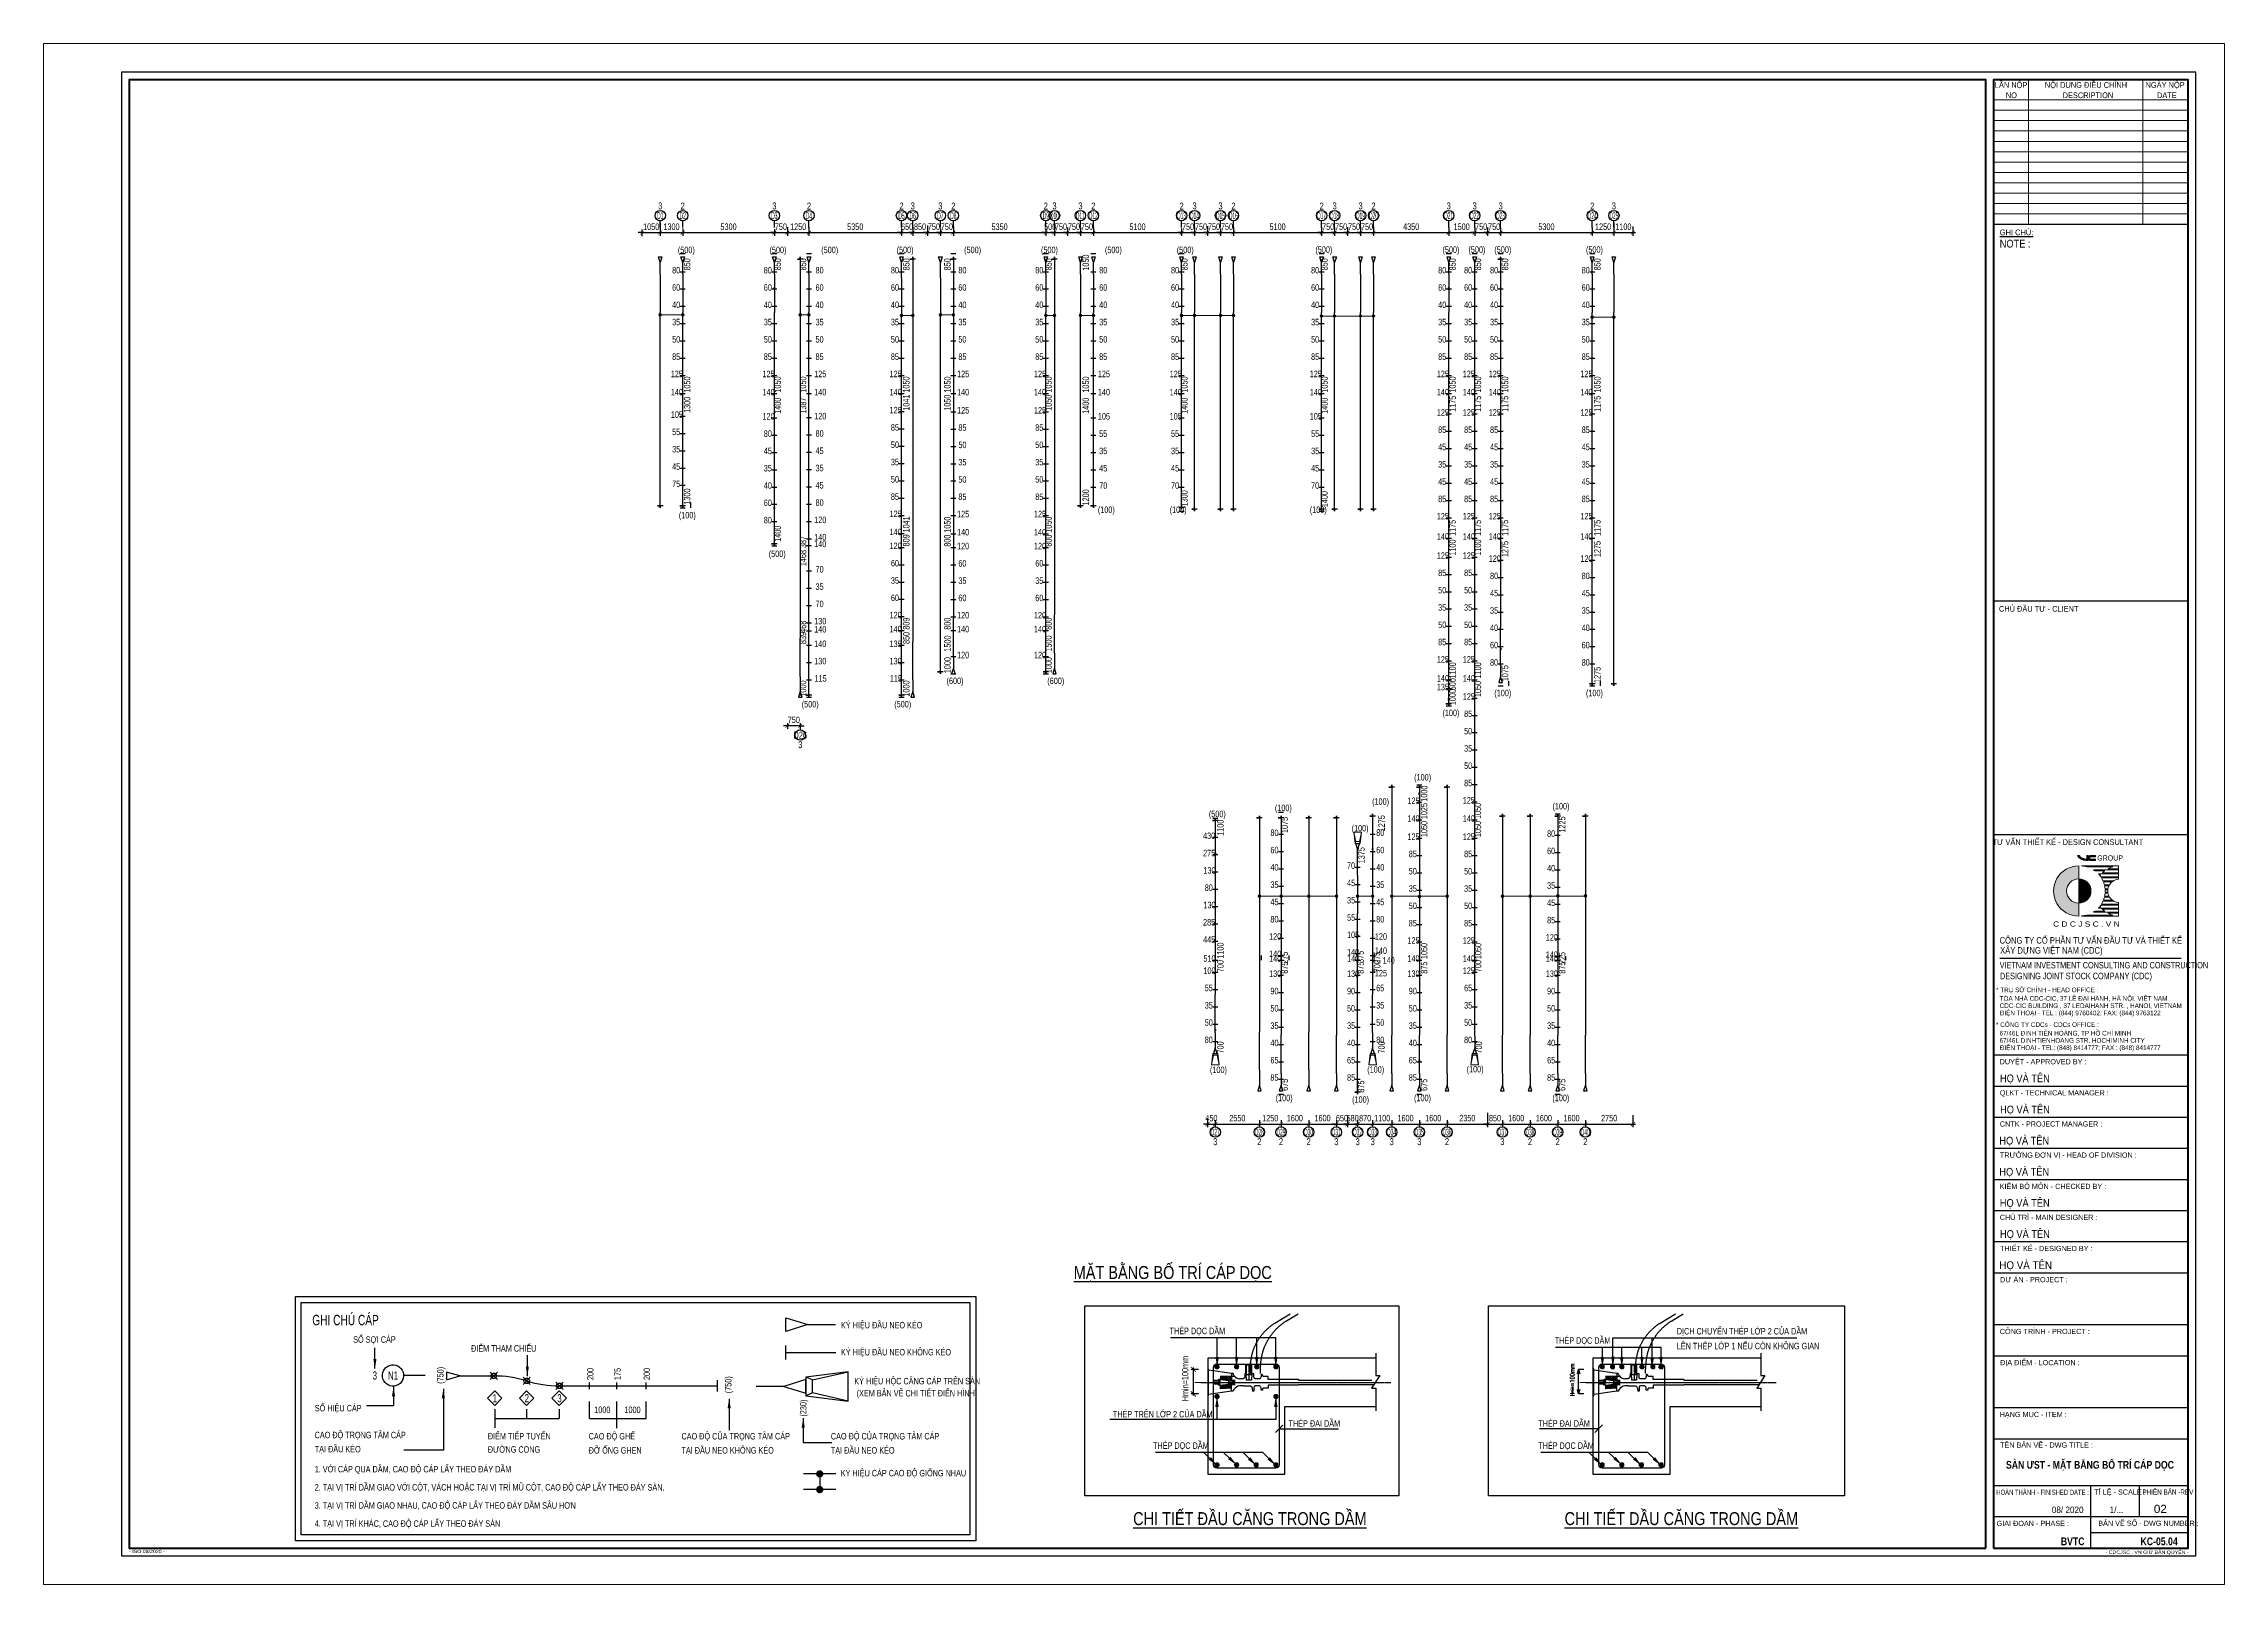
# Model space of a CAD drawing. Header units: millimetres. Extents: x 4465111 to 4895522, y 2166116 to 2541221.
# Drawn here: x 4606220 to 4732337, y 2166148 to 2255224 of the extents above; entities that cross this region are included whole.
import ezdxf
from ezdxf.enums import TextEntityAlignment as Align

# ---------------------------------------------------------------- set-up
doc = ezdxf.new("R2010")
doc.units = ezdxf.units.MM
doc.header["$LTSCALE"] = 50
doc.header["$MEASUREMENT"] = 0
doc.linetypes.add('CENTER', pattern=[50.8, 31.75, -6.35, 6.35, -6.35])
doc.linetypes.add('HIDDEN', pattern=[9.525, 6.35, -3.175])
doc.layers.get('DEFPOINTS').update_dxf_attribs({"lineweight": 9})
for name, color, linetype, lineweight in [('7', 7, 'HIDDEN', 25), ('CDC -TEXT KHUNG', 7, 'Continuous', 15), ('S-dims', 8, 'Continuous', 15), ('S-Leader', 8, 'Continuous', 18), ('S-text', 3, 'Continuous', 20), ('S-Thin', 253, 'Continuous', 15), ('truc_center', 251, 'CENTER', 13), ('vista_thep doc', 1, 'Continuous', 40)]:
    doc.layers.add(name, color=color, linetype=linetype, lineweight=lineweight)
for name, color, linetype in [('BREAK_LINE', 7, 'Continuous'), ('CDC-KHUNGTEN', 7, 'Continuous'), ('CDC.06.TEXT', 2, 'Continuous'), ('KC-Text-OFF', 31, 'Continuous'), ('KCS_TEXT', 2, 'Continuous'), ('Net thay', 7, 'Continuous'), ('S- Border', 6, 'Continuous'), ('SLAB_ANTI', 7, 'Continuous'), ('SP-Reinforcement', 4, 'Continuous'), ('SP-Text25', 7, 'Continuous'), ('Xref-tendon$0$FREY_CHR', 7, 'Continuous'), ('Xref-tendon$0$FREY_T_DIM', 1, 'Continuous'), ('Xref-tendon$0$FREY_TENDON', 6, 'Continuous'), ('Xref-tendon$0$Leader', 6, 'Continuous'), ('Xref-tendon$0$LH', 7, 'Continuous'), ('Xref-tendon$0$PT-HORI', 6, 'Continuous'), ('Xref-tendon$0$PT-VERT', 6, 'Continuous'), ('Xref-tendon$0$Reinforcement', 4, 'Continuous'), ('Xref-tendon$0$TENDON', 6, 'Continuous')]:
    doc.layers.add(name, color=color, linetype=linetype)
doc.layers.add('Current_plane_Tendon', color=7, linetype='Continuous', true_color=0xab0000)
doc.styles.add('Arial', font='arial.ttf', dxfattribs={"width": 0.9, "height": 220})
doc.styles.add('Arial-0.7', font='arial.ttf', dxfattribs={"width": 0.7})
doc.styles.add('Arial_4', font='arial.ttf', dxfattribs={"width": 0.75, "height": 3})
doc.styles.add('Arial_B_3', font='arialbd.ttf', dxfattribs={"width": 0.75, "height": 3})
doc.styles.add('KCS_BIGTEXT', font='arial.ttf', dxfattribs={"width": 0.75})
doc.styles.add('KCS_SMTEXT', font='arial.ttf', dxfattribs={"width": 0.7})
doc.styles.add('KT CDC', font='arial.ttf', dxfattribs={"width": 0.85, "height": 200})
doc.styles.add('ROMANS', font='romans.shx', dxfattribs={"width": 0.7})
doc.styles.add('TXS5_200HT', font='romans.shx', dxfattribs={"width": 0.8, "height": 10})
doc.styles.add('vnsimpli', font='vnsimli.shx', dxfattribs={"width": 0.5})
doc.dimstyles.new('DIM5_200HT', dxfattribs={"dimtxt": 10, "dimasz": 8.33, "dimexe": 6.25, "dimexo": 1, "dimgap": 3.125, "dimtad": 1, "dimdec": 0, "dimzin": 3, "dimdsep": 46, "dimtxsty": 'TXS5_200HT', "dimblk": 'ARCHTICK', "dimcen": 0, "dimdle": 6.25, "dimclrd": 1, "dimclre": 1, "dimclrt": 2, "dimadec": 0, "dimazin": 0, "dimtfac": 1, "dimtdec": 0, "dimtix": 1, "dimtmove": 1, "dimatfit": 3, "dimfxl": 1, "dimfrac": 2, "dimtolj": 1, "dimtzin": 3, "dimarcsym": 0})
doc.dimstyles.new('KCS_DIM100', dxfattribs={"dimscale": 100, "dimtxt": 2.5, "dimasz": 3, "dimexe": 1.2, "dimexo": 0, "dimgap": 1, "dimtad": 1, "dimdec": 0, "dimzin": 0, "dimdsep": 46, "dimtxsty": 'KCS_SMTEXT', "dimblk": 'ARCHTICK', "dimcen": 0, "dimdle": 1, "dimclrd": 1, "dimclre": 1, "dimclrt": 2, "dimadec": 0, "dimazin": 0, "dimtfac": 1, "dimtdec": 0, "dimtix": 1, "dimtmove": 2, "dimatfit": 3, "dimfxl": 1, "dimtolj": 1, "dimtzin": 0, "dimarcsym": 0})
doc.dimstyles.new('KCS_DIM150', dxfattribs={"dimscale": 150, "dimtxt": 2.5, "dimasz": 1.5, "dimexe": 1.2, "dimexo": 0, "dimgap": 1, "dimtad": 1, "dimdec": 0, "dimzin": 0, "dimdsep": 46, "dimtxsty": 'KCS_SMTEXT', "dimblk": 'ARCHTICK', "dimcen": 0, "dimdle": 1, "dimclrd": 1, "dimclre": 1, "dimclrt": 2, "dimadec": 0, "dimazin": 0, "dimtfac": 1, "dimtdec": 0, "dimtix": 1, "dimtmove": 2, "dimatfit": 3, "dimfxl": 1, "dimtolj": 1, "dimtzin": 0, "dimarcsym": 0})
doc.dimstyles.new('KCS_DIM150A', dxfattribs={"dimscale": 150, "dimtxt": 2.5, "dimasz": 3, "dimexe": 1.2, "dimexo": 0, "dimgap": 1, "dimtad": 1, "dimdec": 0, "dimzin": 0, "dimdsep": 46, "dimtxsty": 'KCS_SMTEXT', "dimblk": 'ARCHTICK', "dimcen": 0, "dimdle": 1, "dimse1": 1, "dimse2": 1, "dimsd1": 1, "dimsd2": 1, "dimclrd": 1, "dimclre": 1, "dimclrt": 3, "dimadec": 0, "dimazin": 0, "dimtfac": 1, "dimtdec": 0, "dimtix": 1, "dimtmove": 2, "dimatfit": 3, "dimfxl": 1, "dimtolj": 1, "dimtzin": 0, "dimarcsym": 0})
doc.dimstyles.new('T-75x3', dxfattribs={"dimscale": 75, "dimtxt": 2.5, "dimasz": 1.2, "dimexe": 1.2, "dimexo": 0, "dimgap": 0.5, "dimtad": 1, "dimdec": 0, "dimlfac": 0.333333, "dimzin": 0, "dimdsep": 46, "dimtxsty": 'vnsimpli', "dimblk": 'ARCHTICK', "dimcen": 0.09, "dimdle": 1.2, "dimclrd": 8, "dimclre": 8, "dimclrt": 3, "dimadec": 0, "dimazin": 0, "dimtfac": 1, "dimtdec": 0, "dimtix": 1, "dimtmove": 2, "dimatfit": 3, "dimfxl": 1, "dimtolj": 1, "dimtzin": 0, "dimarcsym": 0})
pattern_1 = [(45, (30985.34, -2152.864), (-43.3501, 43.3501), [])]
pattern_2 = [(45, (53261.096, -2152.864), (-43.3501, 43.3501), [])]

msp = doc.modelspace()

# ---------------------------------------------------------------- texts
at = {"layer": 'CDC -TEXT KHUNG', "color": 7, "style": 'Arial_B_3', "width": 0.8}
msp.add_text('SÀN ƯST - MẶT BẰNG BỐ TRÍ CÁP DỌC', height=449.88, dxfattribs=at).set_placement((4724562.8, 2172834.2, 0), align=Align.CENTER)
msp.add_text('KC-05.04', height=449.88, dxfattribs=at).set_placement((4729637.3, 2168409.5, 0), align=Align.RIGHT)
at = {"layer": 'KC-Text-OFF', "color": 2, "style": 'Arial-0.7', "width": 0.8}
msp.add_text('%%UMẶT BẰNG BỐ TRÍ CÁP DỌC', height=750, dxfattribs=at).set_placement((4671519.6, 2183804.1, 0), align=Align.CENTER)

# ---------------------------------------------------------------- blocks, each defined once
blk = doc.blocks.new('*U222')
at = {"layer": 'S- Border'}
blk.add_lwpolyline([(0, 0), (-392, 0)], dxfattribs=at)
blk.add_circle((-692, 0), 300, dxfattribs=at)
at = {"layer": 'S-Thin'}
for p, q in [((3750, 100), (3850, 145)), ((3750, -100), (3850, -145))]:
    blk.add_line(p, q, dxfattribs=at)
blk.add_lwpolyline([(3850, 145), (3200, 225), (3200, -225), (3850, -145)], close=True, dxfattribs=at)
blk.add_lwpolyline([(3200, 225), (3750, 100), (3750, -100), (3200, -225)], dxfattribs=at)
at = {"layer": 'SP-Reinforcement'}
for points in [[(5050, 0), (4170, 0), (3850, 100), (3850, -100), (4170, 0)], [(5050, 0), (7254, 0)], [(17330, -160), (17330, 160), (17330, 0), (17450, 0), (7254, 0)]]:
    blk.add_lwpolyline(points, dxfattribs=at)
at = {"layer": 'S-text', "style": 'KCS_BIGTEXT', "width": 0.75}
blk.add_attdef('COUNT', text='', height=400, rotation=270, dxfattribs=at).set_placement((-1246, 0), align=Align.MIDDLE_CENTER)
blk = doc.blocks.new('*U237')
at = {"layer": 'S- Border'}
blk.add_lwpolyline([(0, 0), (392, 0)], dxfattribs=at)
blk.add_circle((692, 0), 300, dxfattribs=at)
at = {"layer": 'SP-Reinforcement'}
for points in [[(-16280, -160), (-16280, 160), (-16280, 0), (-16400, 0), (-4904, 0)], [(-2700, 0), (-4904, 0)], [(-2700, 0), (-2020, 0), (-1700, 100), (-1700, -100), (-2020, 0)]]:
    blk.add_lwpolyline(points, dxfattribs=at)
at = {"layer": 'S-text', "style": 'KCS_BIGTEXT', "width": 0.75}
blk.add_attdef('COUNT', text='', height=400, rotation=270, dxfattribs=at).set_placement((1646, 0), align=Align.MIDDLE_CENTER)
blk = doc.blocks.new('*U246')
at = {"layer": 'S- Border'}
blk.add_lwpolyline([(0, 0), (392, 0)], dxfattribs=at)
blk.add_circle((692, 0), 300, dxfattribs=at)
at = {"layer": 'SP-Reinforcement'}
for points in [[(-16180, -160), (-16180, 160), (-16180, 0), (-16300, 0), (-4904, 0)], [(-2700, 0), (-4904, 0)], [(-2700, 0), (-2020, 0), (-1700, 100), (-1700, -100), (-2020, 0)]]:
    blk.add_lwpolyline(points, dxfattribs=at)
at = {"layer": 'S-text', "style": 'KCS_BIGTEXT', "width": 0.75}
blk.add_attdef('COUNT', text='', height=400, rotation=270, dxfattribs=at).set_placement((1646, 0), align=Align.MIDDLE_CENTER)
blk = doc.blocks.new('*U244')
at = {"layer": 'S- Border'}
blk.add_lwpolyline([(0, 0), (392, 0)], dxfattribs=at)
blk.add_circle((692, 0), 300, dxfattribs=at)
at = {"layer": 'SP-Reinforcement'}
for points in [[(-16080, -160), (-16080, 160), (-16080, 0), (-16200, 0), (-4904, 0)], [(-2700, 0), (-4904, 0)], [(-2700, 0), (-2020, 0), (-1700, 100), (-1700, -100), (-2020, 0)]]:
    blk.add_lwpolyline(points, dxfattribs=at)
at = {"layer": 'S-text', "style": 'KCS_BIGTEXT', "width": 0.75}
blk.add_attdef('COUNT', text='', height=400, rotation=270, dxfattribs=at).set_placement((1646, 0), align=Align.MIDDLE_CENTER)
blk = doc.blocks.new('*U235')
at = {"layer": 'S- Border'}
blk.add_lwpolyline([(0, 0), (392, 0)], dxfattribs=at)
blk.add_circle((692, 0), 300, dxfattribs=at)
at = {"layer": 'SP-Reinforcement'}
for points in [[(-25680, -160), (-25680, 160), (-25680, 0), (-25800, 0), (-4904, 0)], [(-2700, 0), (-4904, 0)], [(-2700, 0), (-2020, 0), (-1700, 100), (-1700, -100), (-2020, 0)]]:
    blk.add_lwpolyline(points, dxfattribs=at)
at = {"layer": 'S-text', "style": 'KCS_BIGTEXT', "width": 0.75}
blk.add_attdef('COUNT', text='', height=400, rotation=270, dxfattribs=at).set_placement((1646, 0), align=Align.MIDDLE_CENTER)
blk = doc.blocks.new('*U251')
at = {"layer": 'S- Border'}
blk.add_lwpolyline([(0, 0), (392, 0)], dxfattribs=at)
blk.add_circle((692, 0), 300, dxfattribs=at)
at = {"layer": 'SP-Reinforcement'}
for points in [[(-24800, 0), (-25480, 0), (-25800, 100), (-25800, -100), (-25480, 0)], [(-24800, 0), (-22597, 0)], [(-1820, -160), (-1820, 160), (-1820, 0), (-1700, 0), (-22597, 0)]]:
    blk.add_lwpolyline(points, dxfattribs=at)
at = {"layer": 'S-text', "style": 'KCS_BIGTEXT', "width": 0.75}
blk.add_attdef('COUNT', text='', height=400, rotation=270, dxfattribs=at).set_placement((1646, 0), align=Align.MIDDLE_CENTER)
blk = doc.blocks.new('*U249')
at = {"layer": 'S- Border'}
blk.add_lwpolyline([(0, 0), (392, 0)], dxfattribs=at)
blk.add_circle((692, 0), 300, dxfattribs=at)
at = {"layer": 'SP-Reinforcement'}
for points in [[(-27030, -160), (-27030, 160), (-27030, 0), (-27150, 0), (-5104, 0)], [(-2900, 0), (-5104, 0)], [(-2900, 0), (-2020, 0), (-1700, 100), (-1700, -100), (-2020, 0)]]:
    blk.add_lwpolyline(points, dxfattribs=at)
at = {"layer": 'S-text', "style": 'KCS_BIGTEXT', "width": 0.75}
blk.add_attdef('COUNT', text='', height=400, rotation=270, dxfattribs=at).set_placement((1646, 0), align=Align.MIDDLE_CENTER)
blk = doc.blocks.new('*U232')
at = {"layer": 'S- Border'}
blk.add_lwpolyline([(0, 0), (392, 0)], dxfattribs=at)
blk.add_circle((692, 0), 300, dxfattribs=at)
at = {"layer": 'SP-Reinforcement'}
for points in [[(-27030, -160), (-27030, 160), (-27030, 0), (-27150, 0), (-4904, 0)], [(-2700, 0), (-4904, 0)], [(-2700, 0), (-2020, 0), (-1700, 100), (-1700, -100), (-2020, 0)]]:
    blk.add_lwpolyline(points, dxfattribs=at)
at = {"layer": 'S-text', "style": 'KCS_BIGTEXT', "width": 0.75}
blk.add_attdef('COUNT', text='', height=400, rotation=270, dxfattribs=at).set_placement((1646, 0), align=Align.MIDDLE_CENTER)
blk = doc.blocks.new('*U239')
at = {"layer": 'S- Border'}
blk.add_lwpolyline([(0, 0), (392, 0)], dxfattribs=at)
blk.add_circle((692, 0), 300, dxfattribs=at)
at = {"layer": 'SP-Reinforcement'}
for points in [[(-27530, -160), (-27530, 160), (-27530, 0), (-27650, 0), (-4904, 0)], [(-2700, 0), (-4904, 0)], [(-2700, 0), (-2020, 0), (-1700, 100), (-1700, -100), (-2020, 0)]]:
    blk.add_lwpolyline(points, dxfattribs=at)
at = {"layer": 'S-text', "style": 'KCS_BIGTEXT', "width": 0.75}
blk.add_attdef('COUNT', text='', height=400, rotation=270, dxfattribs=at).set_placement((1646, 0), align=Align.MIDDLE_CENTER)
blk = doc.blocks.new('*U230')
at = {"layer": 'S- Border'}
blk.add_lwpolyline([(0, 0), (392, 0)], dxfattribs=at)
blk.add_circle((692, 0), 300, dxfattribs=at)
at = {"layer": 'SP-Reinforcement'}
for points in [[(-16080, -160), (-16080, 160), (-16080, 0), (-16200, 0), (-4904, 0)], [(-2700, 0), (-4904, 0)], [(-2700, 0), (-2020, 0), (-1700, 100), (-1700, -100), (-2020, 0)]]:
    blk.add_lwpolyline(points, dxfattribs=at)
at = {"layer": 'S-text', "style": 'KCS_BIGTEXT', "width": 0.75}
blk.add_attdef('COUNT', text='', height=400, rotation=270, dxfattribs=at).set_placement((1646, 0), align=Align.MIDDLE_CENTER)
blk = doc.blocks.new('*U234')
at = {"layer": 'S- Border'}
blk.add_lwpolyline([(0, 0), (-392, 0)], dxfattribs=at)
blk.add_circle((-692, 0), 300, dxfattribs=at)
at = {"layer": 'SP-Reinforcement'}
for points in [[(2900, 0), (2020, 0), (1700, 100), (1700, -100), (2020, 0)], [(2900, 0), (5104, 0)], [(17480, -160), (17480, 160), (17480, 0), (17600, 0), (5104, 0)]]:
    blk.add_lwpolyline(points, dxfattribs=at)
at = {"layer": 'S-text', "style": 'KCS_BIGTEXT', "width": 0.75}
blk.add_attdef('COUNT', text='', height=400, rotation=270, dxfattribs=at).set_placement((-1246, 0), align=Align.MIDDLE_CENTER)
blk = doc.blocks.new('*U225')
at = {"layer": 'S- Border'}
blk.add_lwpolyline([(0, 0), (-392, 0)], dxfattribs=at)
blk.add_circle((-692, 0), 300, dxfattribs=at)
at = {"layer": 'SP-Reinforcement'}
for points in [[(2700, 0), (2020, 0), (1700, 100), (1700, -100), (2020, 0)], [(2700, 0), (4904, 0)], [(17480, -160), (17480, 160), (17480, 0), (17600, 0), (4904, 0)]]:
    blk.add_lwpolyline(points, dxfattribs=at)
at = {"layer": 'S-text', "style": 'KCS_BIGTEXT', "width": 0.75}
blk.add_attdef('COUNT', text='', height=400, rotation=270, dxfattribs=at).set_placement((-1246, 0), align=Align.MIDDLE_CENTER)
blk = doc.blocks.new('*U224')
at = {"layer": 'S- Border'}
blk.add_lwpolyline([(0, 0), (-392, 0)], dxfattribs=at)
blk.add_circle((-692, 0), 300, dxfattribs=at)
at = {"layer": 'SP-Reinforcement'}
for points in [[(2900, 0), (2020, 0), (1700, 100), (1700, -100), (2020, 0)], [(2900, 0), (5104, 0)], [(17480, -160), (17480, 160), (17480, 0), (17600, 0), (5104, 0)]]:
    blk.add_lwpolyline(points, dxfattribs=at)
at = {"layer": 'S-text', "style": 'KCS_BIGTEXT', "width": 0.75}
blk.add_attdef('COUNT', text='', height=400, rotation=270, dxfattribs=at).set_placement((-1246, 0), align=Align.MIDDLE_CENTER)
blk = doc.blocks.new('*U233')
at = {"layer": 'S- Border'}
blk.add_lwpolyline([(0, 0), (-392, 0)], dxfattribs=at)
blk.add_circle((-692, 0), 300, dxfattribs=at)
at = {"layer": 'SP-Reinforcement'}
for points in [[(2700, 0), (2020, 0), (1700, 100), (1700, -100), (2020, 0)], [(2700, 0), (4904, 0)], [(17480, -160), (17480, 160), (17480, 0), (17600, 0), (4904, 0)]]:
    blk.add_lwpolyline(points, dxfattribs=at)
at = {"layer": 'S-text', "style": 'KCS_BIGTEXT', "width": 0.75}
blk.add_attdef('COUNT', text='', height=400, rotation=270, dxfattribs=at).set_placement((-1246, 0), align=Align.MIDDLE_CENTER)
blk = doc.blocks.new('*U247')
at = {"layer": 'S- Border'}
blk.add_lwpolyline([(0, 0), (-392, 0)], dxfattribs=at)
blk.add_circle((-692, 0), 300, dxfattribs=at)
at = {"layer": 'SP-Reinforcement'}
for points in [[(2700, 0), (2020, 0), (1700, 100), (1700, -100), (2020, 0)], [(2700, 0), (4904, 0)], [(19255, -160), (19255, 160), (19255, 0), (19375, 0), (4904, 0)]]:
    blk.add_lwpolyline(points, dxfattribs=at)
at = {"layer": 'S-text', "style": 'KCS_BIGTEXT', "width": 0.75}
blk.add_attdef('COUNT', text='', height=400, rotation=270, dxfattribs=at).set_placement((-1246, 0), align=Align.MIDDLE_CENTER)
blk = doc.blocks.new('*U226')
at = {"layer": 'S- Border'}
blk.add_lwpolyline([(0, 0), (-392, 0)], dxfattribs=at)
blk.add_circle((-692, 0), 300, dxfattribs=at)
at = {"layer": 'SP-Reinforcement'}
for points in [[(2700, 0), (2020, 0), (1700, 100), (1700, -100), (2020, 0)], [(2700, 0), (4904, 0)], [(19255, -160), (19255, 160), (19255, 0), (19375, 0), (4904, 0)]]:
    blk.add_lwpolyline(points, dxfattribs=at)
at = {"layer": 'S-text', "style": 'KCS_BIGTEXT', "width": 0.75}
blk.add_attdef('COUNT', text='', height=400, rotation=270, dxfattribs=at).set_placement((-1246, 0), align=Align.MIDDLE_CENTER)
blk = doc.blocks.new('*U242')
at = {"layer": 'S- Border'}
blk.add_lwpolyline([(0, 0), (-392, 0)], dxfattribs=at)
blk.add_circle((-692, 0), 300, dxfattribs=at)
at = {"layer": 'SP-Reinforcement'}
for points in [[(2700, 0), (2020, 0), (1700, 100), (1700, -100), (2020, 0)], [(2700, 0), (4904, 0)], [(17580, -160), (17580, 160), (17580, 0), (17700, 0), (4904, 0)]]:
    blk.add_lwpolyline(points, dxfattribs=at)
at = {"layer": 'S-text', "style": 'KCS_BIGTEXT', "width": 0.75}
blk.add_attdef('COUNT', text='', height=400, rotation=270, dxfattribs=at).set_placement((-1246, 0), align=Align.MIDDLE_CENTER)
blk = doc.blocks.new('*U243')
at = {"layer": 'S- Border'}
blk.add_lwpolyline([(0, 0), (-392, 0)], dxfattribs=at)
blk.add_circle((-692, 0), 300, dxfattribs=at)
at = {"layer": 'SP-Reinforcement'}
for points in [[(2700, 0), (2020, 0), (1700, 100), (1700, -100), (2020, 0)], [(2700, 0), (4904, 0)], [(17580, -160), (17580, 160), (17580, 0), (17700, 0), (4904, 0)]]:
    blk.add_lwpolyline(points, dxfattribs=at)
at = {"layer": 'S-text', "style": 'KCS_BIGTEXT', "width": 0.75}
blk.add_attdef('COUNT', text='', height=400, rotation=270, dxfattribs=at).set_placement((-1246, 0), align=Align.MIDDLE_CENTER)
blk = doc.blocks.new('*U240')
at = {"layer": 'S- Border'}
blk.add_lwpolyline([(0, 0), (392, 0)], dxfattribs=at)
blk.add_circle((692, 0), 300, dxfattribs=at)
at = {"layer": 'SP-Reinforcement'}
for points in [[(-26380, -160), (-26380, 160), (-26380, 0), (-26500, 0), (-4904, 0)], [(-2700, 0), (-4904, 0)], [(-2700, 0), (-2020, 0), (-1700, 100), (-1700, -100), (-2020, 0)]]:
    blk.add_lwpolyline(points, dxfattribs=at)
at = {"layer": 'S-text', "style": 'KCS_BIGTEXT', "width": 0.75}
blk.add_attdef('COUNT', text='', height=400, rotation=270, dxfattribs=at).set_placement((1646, 0), align=Align.MIDDLE_CENTER)
blk = doc.blocks.new('*U241')
at = {"layer": 'S- Border'}
blk.add_lwpolyline([(0, 0), (392, 0)], dxfattribs=at)
blk.add_circle((692, 0), 300, dxfattribs=at)
at = {"layer": 'SP-Reinforcement'}
for points in [[(-26380, -160), (-26380, 160), (-26380, 0), (-26500, 0), (-4904, 0)], [(-2700, 0), (-4904, 0)], [(-2700, 0), (-2020, 0), (-1700, 100), (-1700, -100), (-2020, 0)]]:
    blk.add_lwpolyline(points, dxfattribs=at)
at = {"layer": 'S-text', "style": 'KCS_BIGTEXT', "width": 0.75}
blk.add_attdef('COUNT', text='', height=400, rotation=270, dxfattribs=at).set_placement((1646, 0), align=Align.MIDDLE_CENTER)
blk = doc.blocks.new('*U227')
at = {"layer": 'S- Border'}
blk.add_lwpolyline([(0, 0), (392, 0)], dxfattribs=at)
blk.add_circle((692, 0), 300, dxfattribs=at)
at = {"layer": 'SP-Reinforcement'}
for points in [[(-25300, 0), (-25980, 0), (-26300, 100), (-26300, -100), (-25980, 0)], [(-25300, 0), (-23097, 0)], [(-1820, -160), (-1820, 160), (-1820, 0), (-1700, 0), (-23097, 0)]]:
    blk.add_lwpolyline(points, dxfattribs=at)
at = {"layer": 'S-text', "style": 'KCS_BIGTEXT', "width": 0.75}
blk.add_attdef('COUNT', text='', height=400, rotation=270, dxfattribs=at).set_placement((1646, 0), align=Align.MIDDLE_CENTER)
blk = doc.blocks.new('*U228')
at = {"layer": 'S- Border'}
blk.add_lwpolyline([(0, 0), (392, 0)], dxfattribs=at)
blk.add_circle((692, 0), 300, dxfattribs=at)
at = {"layer": 'S-Thin'}
for p, q in [((-47850, 100), (-47750, 145)), ((-47850, -100), (-47750, -145))]:
    blk.add_line(p, q, dxfattribs=at)
blk.add_lwpolyline([(-47750, 145), (-48400, 225), (-48400, -225), (-47750, -145)], close=True, dxfattribs=at)
blk.add_lwpolyline([(-48400, 225), (-47850, 100), (-47850, -100), (-48400, -225)], dxfattribs=at)
at = {"layer": 'SP-Reinforcement'}
for points in [[(-46750, 0), (-47430, 0), (-47750, 100), (-47750, -100), (-47430, 0)], [(-46750, 0), (-44547, 0)], [(-44547, 0), (-2020, 0), (-1700, 100), (-1700, -100), (-2020, 0)]]:
    blk.add_lwpolyline(points, dxfattribs=at)
at = {"layer": 'S-text', "style": 'KCS_BIGTEXT', "width": 0.75}
blk.add_attdef('COUNT', text='', height=400, rotation=270, dxfattribs=at).set_placement((1646, 0), align=Align.MIDDLE_CENTER)
blk = doc.blocks.new('*U238')
at = {"layer": 'S- Border'}
blk.add_lwpolyline([(0, 0), (392, 0)], dxfattribs=at)
blk.add_circle((692, 0), 300, dxfattribs=at)
at = {"layer": 'SP-Reinforcement'}
for points in [[(-16280, -160), (-16280, 160), (-16280, 0), (-16400, 0), (-4904, 0)], [(-2700, 0), (-4904, 0)], [(-2700, 0), (-2020, 0), (-1700, 100), (-1700, -100), (-2020, 0)]]:
    blk.add_lwpolyline(points, dxfattribs=at)
at = {"layer": 'S-text', "style": 'KCS_BIGTEXT', "width": 0.75}
blk.add_attdef('COUNT', text='', height=400, rotation=270, dxfattribs=at).set_placement((1646, 0), align=Align.MIDDLE_CENTER)
blk = doc.blocks.new('*U236')
at = {"layer": 'S- Border'}
blk.add_lwpolyline([(0, 0), (392, 0)], dxfattribs=at)
blk.add_circle((692, 0), 300, dxfattribs=at)
at = {"layer": 'SP-Reinforcement'}
for points in [[(-16280, -160), (-16280, 160), (-16280, 0), (-16400, 0), (-4904, 0)], [(-2700, 0), (-4904, 0)], [(-2700, 0), (-2020, 0), (-1700, 100), (-1700, -100), (-2020, 0)]]:
    blk.add_lwpolyline(points, dxfattribs=at)
at = {"layer": 'S-text', "style": 'KCS_BIGTEXT', "width": 0.75}
blk.add_attdef('COUNT', text='', height=400, rotation=270, dxfattribs=at).set_placement((1646, 0), align=Align.MIDDLE_CENTER)
blk = doc.blocks.new('*U245')
at = {"layer": 'S- Border'}
blk.add_lwpolyline([(0, 0), (392, 0)], dxfattribs=at)
blk.add_circle((692, 0), 300, dxfattribs=at)
at = {"layer": 'SP-Reinforcement'}
for points in [[(-16080, -160), (-16080, 160), (-16080, 0), (-16200, 0), (-4904, 0)], [(-2700, 0), (-4904, 0)], [(-2700, 0), (-2020, 0), (-1700, 100), (-1700, -100), (-2020, 0)]]:
    blk.add_lwpolyline(points, dxfattribs=at)
at = {"layer": 'S-text', "style": 'KCS_BIGTEXT', "width": 0.75}
blk.add_attdef('COUNT', text='', height=400, rotation=270, dxfattribs=at).set_placement((1646, 0), align=Align.MIDDLE_CENTER)
blk = doc.blocks.new('*U223')
at = {"layer": 'S- Border'}
blk.add_lwpolyline([(0, 0), (392, 0)], dxfattribs=at)
blk.add_circle((692, 0), 300, dxfattribs=at)
at = {"layer": 'SP-Reinforcement'}
for points in [[(-24600, 0), (-25480, 0), (-25800, 100), (-25800, -100), (-25480, 0)], [(-24600, 0), (-22397, 0)], [(-1820, -160), (-1820, 160), (-1820, 0), (-1700, 0), (-22397, 0)]]:
    blk.add_lwpolyline(points, dxfattribs=at)
at = {"layer": 'S-text', "style": 'KCS_BIGTEXT', "width": 0.75}
blk.add_attdef('COUNT', text='', height=400, rotation=270, dxfattribs=at).set_placement((1646, 0), align=Align.MIDDLE_CENTER)
blk = doc.blocks.new('*U250')
at = {"layer": 'S- Border'}
blk.add_lwpolyline([(0, 0), (392, 0)], dxfattribs=at)
blk.add_circle((692, 0), 300, dxfattribs=at)
at = {"layer": 'SP-Reinforcement'}
for points in [[(-25680, -160), (-25680, 160), (-25680, 0), (-25800, 0), (-5104, 0)], [(-2900, 0), (-5104, 0)], [(-2900, 0), (-2020, 0), (-1700, 100), (-1700, -100), (-2020, 0)]]:
    blk.add_lwpolyline(points, dxfattribs=at)
at = {"layer": 'S-text', "style": 'KCS_BIGTEXT', "width": 0.75}
blk.add_attdef('COUNT', text='', height=400, rotation=270, dxfattribs=at).set_placement((1646, 0), align=Align.MIDDLE_CENTER)
blk = doc.blocks.new('*U248')
at = {"layer": 'S- Border'}
blk.add_lwpolyline([(0, 0), (392, 0)], dxfattribs=at)
blk.add_circle((692, 0), 300, dxfattribs=at)
at = {"layer": 'SP-Reinforcement'}
for points in [[(-26150, 0), (-26830, 0), (-27150, 100), (-27150, -100), (-26830, 0)], [(-26150, 0), (-23947, 0)], [(-1820, -160), (-1820, 160), (-1820, 0), (-1700, 0), (-23947, 0)]]:
    blk.add_lwpolyline(points, dxfattribs=at)
at = {"layer": 'S-text', "style": 'KCS_BIGTEXT', "width": 0.75}
blk.add_attdef('COUNT', text='', height=400, rotation=270, dxfattribs=at).set_placement((1646, 0), align=Align.MIDDLE_CENTER)
blk = doc.blocks.new('*U231')
at = {"layer": 'S- Border'}
blk.add_lwpolyline([(0, 0), (392, 0)], dxfattribs=at)
blk.add_circle((692, 0), 300, dxfattribs=at)
at = {"layer": 'SP-Reinforcement'}
for points in [[(-18280, -160), (-18280, 160), (-18280, 0), (-18400, 0), (-4904, 0)], [(-2700, 0), (-4904, 0)], [(-2700, 0), (-2020, 0), (-1700, 100), (-1700, -100), (-2020, 0)]]:
    blk.add_lwpolyline(points, dxfattribs=at)
at = {"layer": 'S-text', "style": 'KCS_BIGTEXT', "width": 0.75}
blk.add_attdef('COUNT', text='', height=400, rotation=270, dxfattribs=at).set_placement((1646, 0), align=Align.MIDDLE_CENTER)
blk = doc.blocks.new('*U229')
at = {"layer": 'S- Border'}
blk.add_lwpolyline([(0, 0), (-392, 0)], dxfattribs=at)
blk.add_circle((-692, 0), 300, dxfattribs=at)
at = {"layer": 'SP-Reinforcement'}
for points in [[(2700, 0), (1820, 0), (1500, 100), (1500, -100), (1820, 0)], [(2700, 0), (4904, 0)], [(26830, -160), (26830, 160), (26830, 0), (26950, 0), (4904, 0)]]:
    blk.add_lwpolyline(points, dxfattribs=at)
at = {"layer": 'S-text', "style": 'KCS_BIGTEXT', "width": 0.75}
blk.add_attdef('COUNT', text='', height=400, rotation=270, dxfattribs=at).set_placement((-1246, 0), align=Align.MIDDLE_CENTER)
blk = doc.blocks.new('*D169')
at = {"layer": 'DEFPOINTS', "color": 0, "transparency": 16777216}
for p in [(4675016, 2285518), (4674782, 2284818, 125), (4675259, 2284818)]:
    blk.add_point(p, dxfattribs=at)
at = {"layer": 'S-dims', "color": 3, "transparency": 16777216, "insert": (4674918, 2285168), "char_height": 375, "attachment_point": 5, "rotation": 90, "style": 'KCS_SMTEXT'}
blk.add_mtext('\\A1;700', dxfattribs=at)
blk = doc.blocks.new('_ArchTick')
at = {"color": 0, "linetype": 'ByBlock', "const_width": 0.15}
blk.add_lwpolyline([(-0.5, -0.5), (0.5, 0.5)], dxfattribs=at)
blk = doc.blocks.new('*D170')
at = {"layer": 'DEFPOINTS', "color": 0, "transparency": 16777216}
for p in [(4674866, 2280818, 80), (4675294, 2280818), (4674952, 2280118, 0)]:
    blk.add_point(p, dxfattribs=at)
at = {"layer": 'S-dims', "color": 3, "transparency": 16777216, "insert": (4674953, 2280468), "char_height": 375, "attachment_point": 5, "rotation": 90, "style": 'KCS_SMTEXT'}
blk.add_mtext('\\A1;700', dxfattribs=at)
blk = doc.blocks.new('*D171')
at = {"layer": 'DEFPOINTS', "color": 0, "transparency": 16777216}
for p in [(4675016, 2286568, 0), (4675260, 2286568), (4675016, 2285518, 0)]:
    blk.add_point(p, dxfattribs=at)
at = {"layer": 'S-dims', "color": 3, "transparency": 16777216, "insert": (4674919, 2286043), "char_height": 375, "attachment_point": 5, "rotation": 90, "style": 'KCS_SMTEXT'}
blk.add_mtext('\\A1;1050', dxfattribs=at)
blk = doc.blocks.new('*D172')
at = {"layer": 'DEFPOINTS', "color": 0, "transparency": 16777216}
for p in [(4627616, 2328146), (4626566, 2327381, 0), (4627616, 2327574)]:
    blk.add_point(p, dxfattribs=at)
at = {"layer": 'S-dims', "color": 1, "lineweight": -2, "transparency": 16777216}
for p, q in [((4627616, 2328146), (4627616, 2327394)), ((4626566, 2327574), (4626341, 2327574)), ((4626566, 2327381), (4626566, 2327754)), ((4626566, 2327574), (4627616, 2327574)), ((4627616, 2327574), (4627841, 2327574))]:
    blk.add_line(p, q, dxfattribs=at)
at = {"layer": 'S-dims', "color": 1, "lineweight": -2, "transparency": 16777216, "xscale": 225, "yscale": 225, "zscale": 225}
blk.add_blockref('_ArchTick', (4626566, 2327574), dxfattribs=at)
at = {"layer": 'S-dims', "color": 1, "lineweight": -2, "transparency": 16777216, "xscale": 225, "yscale": 225, "zscale": 225, "rotation": 180}
blk.add_blockref('_ArchTick', (4627616, 2327574), dxfattribs=at)
at = {"layer": 'S-dims', "color": 2, "transparency": 16777216, "insert": (4627091, 2327916), "char_height": 375, "attachment_point": 5, "style": 'KCS_SMTEXT'}
blk.add_mtext('\\A1;1050', dxfattribs=at)
blk = doc.blocks.new('*D173')
at = {"layer": 'DEFPOINTS', "color": 0, "transparency": 16777216}
for p in [(4627616, 2328146), (4628916, 2327823), (4628916, 2327574)]:
    blk.add_point(p, dxfattribs=at)
at = {"layer": 'S-dims', "color": 1, "lineweight": -2, "transparency": 16777216}
for p, q in [((4627616, 2328146), (4627616, 2327394)), ((4627466, 2327574), (4629066, 2327574)), ((4628916, 2327823), (4628916, 2327394))]:
    blk.add_line(p, q, dxfattribs=at)
at = {"layer": 'S-dims', "color": 1, "lineweight": -2, "transparency": 16777216, "xscale": 225, "yscale": 225, "zscale": 225, "rotation": 180}
blk.add_blockref('_ArchTick', (4627616, 2327574), dxfattribs=at)
at = {"layer": 'S-dims', "color": 1, "lineweight": -2, "transparency": 16777216, "xscale": 225, "yscale": 225, "zscale": 225}
blk.add_blockref('_ArchTick', (4628916, 2327574), dxfattribs=at)
at = {"layer": 'S-dims', "color": 2, "transparency": 16777216, "insert": (4628266, 2327916), "char_height": 375, "attachment_point": 5, "style": 'KCS_SMTEXT'}
blk.add_mtext('\\A1;1300', dxfattribs=at)
blk = doc.blocks.new('*D174')
at = {"layer": 'DEFPOINTS', "color": 0, "transparency": 16777216}
for p in [(4628916, 2327823), (4634216, 2327768), (4634216, 2327574)]:
    blk.add_point(p, dxfattribs=at)
at = {"layer": 'S-dims', "color": 1, "lineweight": -2, "transparency": 16777216}
for p, q in [((4628766, 2327574), (4634366, 2327574)), ((4628916, 2327823), (4628916, 2327394)), ((4634216, 2327768), (4634216, 2327394))]:
    blk.add_line(p, q, dxfattribs=at)
at = {"layer": 'S-dims', "color": 1, "lineweight": -2, "transparency": 16777216, "xscale": 225, "yscale": 225, "zscale": 225, "rotation": 180}
blk.add_blockref('_ArchTick', (4628916, 2327574), dxfattribs=at)
at = {"layer": 'S-dims', "color": 1, "lineweight": -2, "transparency": 16777216, "xscale": 225, "yscale": 225, "zscale": 225}
blk.add_blockref('_ArchTick', (4634216, 2327574), dxfattribs=at)
at = {"layer": 'S-dims', "color": 2, "transparency": 16777216, "insert": (4631566, 2327916), "char_height": 375, "attachment_point": 5, "style": 'KCS_SMTEXT'}
blk.add_mtext('\\A1;5300', dxfattribs=at)
blk = doc.blocks.new('*D175')
at = {"layer": 'DEFPOINTS', "color": 0, "transparency": 16777216}
for p in [(4634216, 2327768), (4634966, 2327888, 0), (4634966, 2327574)]:
    blk.add_point(p, dxfattribs=at)
at = {"layer": 'S-dims', "color": 1, "lineweight": -2, "transparency": 16777216}
for p, q in [((4634216, 2327574), (4633991, 2327574)), ((4634216, 2327768), (4634216, 2327394)), ((4634216, 2327574), (4634966, 2327574)), ((4634966, 2327888), (4634966, 2327394)), ((4634966, 2327574), (4635191, 2327574))]:
    blk.add_line(p, q, dxfattribs=at)
at = {"layer": 'S-dims', "color": 1, "lineweight": -2, "transparency": 16777216, "xscale": 225, "yscale": 225, "zscale": 225}
blk.add_blockref('_ArchTick', (4634216, 2327574), dxfattribs=at)
at = {"layer": 'S-dims', "color": 1, "lineweight": -2, "transparency": 16777216, "xscale": 225, "yscale": 225, "zscale": 225, "rotation": 180}
blk.add_blockref('_ArchTick', (4634966, 2327574), dxfattribs=at)
at = {"layer": 'S-dims', "color": 2, "transparency": 16777216, "insert": (4634591, 2327916), "char_height": 375, "attachment_point": 5, "style": 'KCS_SMTEXT'}
blk.add_mtext('\\A1;750', dxfattribs=at)
blk = doc.blocks.new('*D176')
at = {"layer": 'DEFPOINTS', "color": 0, "transparency": 16777216}
for p in [(4634966, 2327888, 0), (4636216, 2327888), (4636216, 2327574)]:
    blk.add_point(p, dxfattribs=at)
at = {"layer": 'S-dims', "color": 1, "lineweight": -2, "transparency": 16777216}
for p, q in [((4634816, 2327574), (4636366, 2327574)), ((4634966, 2327888), (4634966, 2327394)), ((4636216, 2327888), (4636216, 2327394))]:
    blk.add_line(p, q, dxfattribs=at)
at = {"layer": 'S-dims', "color": 1, "lineweight": -2, "transparency": 16777216, "xscale": 225, "yscale": 225, "zscale": 225, "rotation": 180}
blk.add_blockref('_ArchTick', (4634966, 2327574), dxfattribs=at)
at = {"layer": 'S-dims', "color": 1, "lineweight": -2, "transparency": 16777216, "xscale": 225, "yscale": 225, "zscale": 225}
blk.add_blockref('_ArchTick', (4636216, 2327574), dxfattribs=at)
at = {"layer": 'S-dims', "color": 2, "transparency": 16777216, "insert": (4635591, 2327916), "char_height": 375, "attachment_point": 5, "style": 'KCS_SMTEXT'}
blk.add_mtext('\\A1;1250', dxfattribs=at)
blk = doc.blocks.new('*D177')
at = {"layer": 'DEFPOINTS', "color": 0, "transparency": 16777216}
for p in [(4636216, 2327888), (4641566, 2327823), (4641566, 2327574)]:
    blk.add_point(p, dxfattribs=at)
at = {"layer": 'S-dims', "color": 1, "lineweight": -2, "transparency": 16777216}
for p, q in [((4636066, 2327574), (4641716, 2327574)), ((4636216, 2327888), (4636216, 2327394)), ((4641566, 2327823), (4641566, 2327394))]:
    blk.add_line(p, q, dxfattribs=at)
at = {"layer": 'S-dims', "color": 1, "lineweight": -2, "transparency": 16777216, "xscale": 225, "yscale": 225, "zscale": 225, "rotation": 180}
blk.add_blockref('_ArchTick', (4636216, 2327574), dxfattribs=at)
at = {"layer": 'S-dims', "color": 1, "lineweight": -2, "transparency": 16777216, "xscale": 225, "yscale": 225, "zscale": 225}
blk.add_blockref('_ArchTick', (4641566, 2327574), dxfattribs=at)
at = {"layer": 'S-dims', "color": 2, "transparency": 16777216, "insert": (4638891, 2327916), "char_height": 375, "attachment_point": 5, "style": 'KCS_SMTEXT'}
blk.add_mtext('\\A1;5350', dxfattribs=at)
blk = doc.blocks.new('*D178')
at = {"layer": 'DEFPOINTS', "color": 0, "transparency": 16777216}
for p in [(4641566, 2327823), (4642216, 2327912, 0), (4642216, 2327574)]:
    blk.add_point(p, dxfattribs=at)
at = {"layer": 'S-dims', "color": 1, "lineweight": -2, "transparency": 16777216}
for p, q in [((4641566, 2327574), (4641341, 2327574)), ((4641566, 2327823), (4641566, 2327394)), ((4641566, 2327574), (4642216, 2327574)), ((4642216, 2327912), (4642216, 2327394)), ((4642216, 2327574), (4642441, 2327574))]:
    blk.add_line(p, q, dxfattribs=at)
at = {"layer": 'S-dims', "color": 1, "lineweight": -2, "transparency": 16777216, "xscale": 225, "yscale": 225, "zscale": 225}
blk.add_blockref('_ArchTick', (4641566, 2327574), dxfattribs=at)
at = {"layer": 'S-dims', "color": 1, "lineweight": -2, "transparency": 16777216, "xscale": 225, "yscale": 225, "zscale": 225, "rotation": 180}
blk.add_blockref('_ArchTick', (4642216, 2327574), dxfattribs=at)
at = {"layer": 'S-dims', "color": 2, "transparency": 16777216, "insert": (4641891, 2327916), "char_height": 375, "attachment_point": 5, "style": 'KCS_SMTEXT'}
blk.add_mtext('\\A1;650', dxfattribs=at)
blk = doc.blocks.new('*D179')
at = {"layer": 'DEFPOINTS', "color": 0, "transparency": 16777216}
for p in [(4642216, 2327912, 0), (4643066, 2327988, 0), (4643066, 2327574)]:
    blk.add_point(p, dxfattribs=at)
at = {"layer": 'S-dims', "color": 1, "lineweight": -2, "transparency": 16777216}
for p, q in [((4642216, 2327574), (4641991, 2327574)), ((4642216, 2327912), (4642216, 2327394)), ((4642216, 2327574), (4643066, 2327574)), ((4643066, 2327988), (4643066, 2327394)), ((4643066, 2327574), (4643291, 2327574))]:
    blk.add_line(p, q, dxfattribs=at)
at = {"layer": 'S-dims', "color": 1, "lineweight": -2, "transparency": 16777216, "xscale": 225, "yscale": 225, "zscale": 225}
blk.add_blockref('_ArchTick', (4642216, 2327574), dxfattribs=at)
at = {"layer": 'S-dims', "color": 1, "lineweight": -2, "transparency": 16777216, "xscale": 225, "yscale": 225, "zscale": 225, "rotation": 180}
blk.add_blockref('_ArchTick', (4643066, 2327574), dxfattribs=at)
at = {"layer": 'S-dims', "color": 2, "transparency": 16777216, "insert": (4642641, 2327916), "char_height": 375, "attachment_point": 5, "style": 'KCS_SMTEXT'}
blk.add_mtext('\\A1;850', dxfattribs=at)
blk = doc.blocks.new('*D180')
at = {"layer": 'DEFPOINTS', "color": 0, "transparency": 16777216}
for p in [(4643066, 2327988, 0), (4643816, 2327823), (4643816, 2327574)]:
    blk.add_point(p, dxfattribs=at)
at = {"layer": 'S-dims', "color": 1, "lineweight": -2, "transparency": 16777216}
for p, q in [((4643066, 2327574), (4642841, 2327574)), ((4643066, 2327988), (4643066, 2327394)), ((4643066, 2327574), (4643816, 2327574)), ((4643816, 2327823), (4643816, 2327394)), ((4643816, 2327574), (4644041, 2327574))]:
    blk.add_line(p, q, dxfattribs=at)
at = {"layer": 'S-dims', "color": 1, "lineweight": -2, "transparency": 16777216, "xscale": 225, "yscale": 225, "zscale": 225}
blk.add_blockref('_ArchTick', (4643066, 2327574), dxfattribs=at)
at = {"layer": 'S-dims', "color": 1, "lineweight": -2, "transparency": 16777216, "xscale": 225, "yscale": 225, "zscale": 225, "rotation": 180}
blk.add_blockref('_ArchTick', (4643816, 2327574), dxfattribs=at)
at = {"layer": 'S-dims', "color": 2, "transparency": 16777216, "insert": (4643441, 2327916), "char_height": 375, "attachment_point": 5, "style": 'KCS_SMTEXT'}
blk.add_mtext('\\A1;750', dxfattribs=at)
blk = doc.blocks.new('*D49')
at = {"layer": 'DEFPOINTS', "color": 0, "transparency": 16777216}
for p in [(4643816, 2327823), (4644566, 2327903), (4644566, 2327574)]:
    blk.add_point(p, dxfattribs=at)
at = {"layer": 'S-dims', "color": 1, "lineweight": -2, "transparency": 16777216}
for p, q in [((4643816, 2327574), (4643591, 2327574)), ((4643816, 2327823), (4643816, 2327394)), ((4643816, 2327574), (4644566, 2327574)), ((4644566, 2327903), (4644566, 2327394)), ((4644566, 2327574), (4644791, 2327574))]:
    blk.add_line(p, q, dxfattribs=at)
at = {"layer": 'S-dims', "color": 1, "lineweight": -2, "transparency": 16777216, "xscale": 225, "yscale": 225, "zscale": 225}
blk.add_blockref('_ArchTick', (4643816, 2327574), dxfattribs=at)
at = {"layer": 'S-dims', "color": 1, "lineweight": -2, "transparency": 16777216, "xscale": 225, "yscale": 225, "zscale": 225, "rotation": 180}
blk.add_blockref('_ArchTick', (4644566, 2327574), dxfattribs=at)
at = {"layer": 'S-dims', "color": 2, "transparency": 16777216, "insert": (4644191, 2327916), "char_height": 375, "attachment_point": 5, "style": 'KCS_SMTEXT'}
blk.add_mtext('\\A1;750', dxfattribs=at)
blk = doc.blocks.new('*D50')
at = {"layer": 'DEFPOINTS', "color": 0, "transparency": 16777216}
for p in [(4644566, 2327903), (4649916, 2327823), (4649916, 2327574)]:
    blk.add_point(p, dxfattribs=at)
at = {"layer": 'S-dims', "color": 1, "lineweight": -2, "transparency": 16777216}
for p, q in [((4644416, 2327574), (4650066, 2327574)), ((4644566, 2327903), (4644566, 2327394)), ((4649916, 2327823), (4649916, 2327394))]:
    blk.add_line(p, q, dxfattribs=at)
at = {"layer": 'S-dims', "color": 1, "lineweight": -2, "transparency": 16777216, "xscale": 225, "yscale": 225, "zscale": 225, "rotation": 180}
blk.add_blockref('_ArchTick', (4644566, 2327574), dxfattribs=at)
at = {"layer": 'S-dims', "color": 1, "lineweight": -2, "transparency": 16777216, "xscale": 225, "yscale": 225, "zscale": 225}
blk.add_blockref('_ArchTick', (4649916, 2327574), dxfattribs=at)
at = {"layer": 'S-dims', "color": 2, "transparency": 16777216, "insert": (4647241, 2327916), "char_height": 375, "attachment_point": 5, "style": 'KCS_SMTEXT'}
blk.add_mtext('\\A1;5350', dxfattribs=at)
blk = doc.blocks.new('*D51')
at = {"layer": 'DEFPOINTS', "color": 0, "transparency": 16777216}
for p in [(4649916, 2327823), (4650416, 2327881), (4650416, 2327574)]:
    blk.add_point(p, dxfattribs=at)
at = {"layer": 'S-dims', "color": 1, "lineweight": -2, "transparency": 16777216}
for p, q in [((4649916, 2327574), (4649691, 2327574)), ((4649916, 2327823), (4649916, 2327394)), ((4649916, 2327574), (4650416, 2327574)), ((4650416, 2327881), (4650416, 2327394)), ((4650416, 2327574), (4650641, 2327574))]:
    blk.add_line(p, q, dxfattribs=at)
at = {"layer": 'S-dims', "color": 1, "lineweight": -2, "transparency": 16777216, "xscale": 225, "yscale": 225, "zscale": 225}
blk.add_blockref('_ArchTick', (4649916, 2327574), dxfattribs=at)
at = {"layer": 'S-dims', "color": 1, "lineweight": -2, "transparency": 16777216, "xscale": 225, "yscale": 225, "zscale": 225, "rotation": 180}
blk.add_blockref('_ArchTick', (4650416, 2327574), dxfattribs=at)
at = {"layer": 'S-dims', "color": 2, "transparency": 16777216, "insert": (4650166, 2327916), "char_height": 375, "attachment_point": 5, "style": 'KCS_SMTEXT'}
blk.add_mtext('\\A1;500', dxfattribs=at)
blk = doc.blocks.new('*D52')
at = {"layer": 'DEFPOINTS', "color": 0, "transparency": 16777216}
for p in [(4650416, 2327881), (4651166, 2327881, 0), (4651166, 2327574)]:
    blk.add_point(p, dxfattribs=at)
at = {"layer": 'S-dims', "color": 1, "lineweight": -2, "transparency": 16777216}
for p, q in [((4650416, 2327574), (4650191, 2327574)), ((4650416, 2327881), (4650416, 2327394)), ((4650416, 2327574), (4651166, 2327574)), ((4651166, 2327881), (4651166, 2327394)), ((4651166, 2327574), (4651391, 2327574))]:
    blk.add_line(p, q, dxfattribs=at)
at = {"layer": 'S-dims', "color": 1, "lineweight": -2, "transparency": 16777216, "xscale": 225, "yscale": 225, "zscale": 225}
blk.add_blockref('_ArchTick', (4650416, 2327574), dxfattribs=at)
at = {"layer": 'S-dims', "color": 1, "lineweight": -2, "transparency": 16777216, "xscale": 225, "yscale": 225, "zscale": 225, "rotation": 180}
blk.add_blockref('_ArchTick', (4651166, 2327574), dxfattribs=at)
at = {"layer": 'S-dims', "color": 2, "transparency": 16777216, "insert": (4650791, 2327916), "char_height": 375, "attachment_point": 5, "style": 'KCS_SMTEXT'}
blk.add_mtext('\\A1;750', dxfattribs=at)
blk = doc.blocks.new('*D53')
at = {"layer": 'DEFPOINTS', "color": 0, "transparency": 16777216}
for p in [(4651166, 2327881, 0), (4651916, 2327881), (4651916, 2327574)]:
    blk.add_point(p, dxfattribs=at)
at = {"layer": 'S-dims', "color": 1, "lineweight": -2, "transparency": 16777216}
for p, q in [((4651166, 2327574), (4650941, 2327574)), ((4651166, 2327881), (4651166, 2327394)), ((4651166, 2327574), (4651916, 2327574)), ((4651916, 2327881), (4651916, 2327394)), ((4651916, 2327574), (4652141, 2327574))]:
    blk.add_line(p, q, dxfattribs=at)
at = {"layer": 'S-dims', "color": 1, "lineweight": -2, "transparency": 16777216, "xscale": 225, "yscale": 225, "zscale": 225}
blk.add_blockref('_ArchTick', (4651166, 2327574), dxfattribs=at)
at = {"layer": 'S-dims', "color": 1, "lineweight": -2, "transparency": 16777216, "xscale": 225, "yscale": 225, "zscale": 225, "rotation": 180}
blk.add_blockref('_ArchTick', (4651916, 2327574), dxfattribs=at)
at = {"layer": 'S-dims', "color": 2, "transparency": 16777216, "insert": (4651541, 2327916), "char_height": 375, "attachment_point": 5, "style": 'KCS_SMTEXT'}
blk.add_mtext('\\A1;750', dxfattribs=at)
blk = doc.blocks.new('*D54')
at = {"layer": 'DEFPOINTS', "color": 0, "transparency": 16777216}
for p in [(4651916, 2327881), (4652666, 2327881), (4652666, 2327574)]:
    blk.add_point(p, dxfattribs=at)
at = {"layer": 'S-dims', "color": 1, "lineweight": -2, "transparency": 16777216}
for p, q in [((4651916, 2327574), (4651691, 2327574)), ((4651916, 2327881), (4651916, 2327394)), ((4651916, 2327574), (4652666, 2327574)), ((4652666, 2327881), (4652666, 2327394)), ((4652666, 2327574), (4652891, 2327574))]:
    blk.add_line(p, q, dxfattribs=at)
at = {"layer": 'S-dims', "color": 1, "lineweight": -2, "transparency": 16777216, "xscale": 225, "yscale": 225, "zscale": 225}
blk.add_blockref('_ArchTick', (4651916, 2327574), dxfattribs=at)
at = {"layer": 'S-dims', "color": 1, "lineweight": -2, "transparency": 16777216, "xscale": 225, "yscale": 225, "zscale": 225, "rotation": 180}
blk.add_blockref('_ArchTick', (4652666, 2327574), dxfattribs=at)
at = {"layer": 'S-dims', "color": 2, "transparency": 16777216, "insert": (4652291, 2327916), "char_height": 375, "attachment_point": 5, "style": 'KCS_SMTEXT'}
blk.add_mtext('\\A1;750', dxfattribs=at)
blk = doc.blocks.new('*D55')
at = {"layer": 'DEFPOINTS', "color": 0, "transparency": 16777216}
for p in [(4652666, 2327881), (4657766, 2327823), (4657766, 2327574)]:
    blk.add_point(p, dxfattribs=at)
at = {"layer": 'S-dims', "color": 1, "lineweight": -2, "transparency": 16777216}
for p, q in [((4652516, 2327574), (4657916, 2327574)), ((4652666, 2327881), (4652666, 2327394)), ((4657766, 2327823), (4657766, 2327394))]:
    blk.add_line(p, q, dxfattribs=at)
at = {"layer": 'S-dims', "color": 1, "lineweight": -2, "transparency": 16777216, "xscale": 225, "yscale": 225, "zscale": 225, "rotation": 180}
blk.add_blockref('_ArchTick', (4652666, 2327574), dxfattribs=at)
at = {"layer": 'S-dims', "color": 1, "lineweight": -2, "transparency": 16777216, "xscale": 225, "yscale": 225, "zscale": 225}
blk.add_blockref('_ArchTick', (4657766, 2327574), dxfattribs=at)
at = {"layer": 'S-dims', "color": 2, "transparency": 16777216, "insert": (4655216, 2327916), "char_height": 375, "attachment_point": 5, "style": 'KCS_SMTEXT'}
blk.add_mtext('\\A1;5100', dxfattribs=at)
blk = doc.blocks.new('*D56')
at = {"layer": 'DEFPOINTS', "color": 0, "transparency": 16777216}
for p in [(4657766, 2327823), (4658516, 2327878), (4658516, 2327574)]:
    blk.add_point(p, dxfattribs=at)
at = {"layer": 'S-dims', "color": 1, "lineweight": -2, "transparency": 16777216}
for p, q in [((4657766, 2327574), (4657541, 2327574)), ((4657766, 2327823), (4657766, 2327394)), ((4657766, 2327574), (4658516, 2327574)), ((4658516, 2327878), (4658516, 2327394)), ((4658516, 2327574), (4658741, 2327574))]:
    blk.add_line(p, q, dxfattribs=at)
at = {"layer": 'S-dims', "color": 1, "lineweight": -2, "transparency": 16777216, "xscale": 225, "yscale": 225, "zscale": 225}
blk.add_blockref('_ArchTick', (4657766, 2327574), dxfattribs=at)
at = {"layer": 'S-dims', "color": 1, "lineweight": -2, "transparency": 16777216, "xscale": 225, "yscale": 225, "zscale": 225, "rotation": 180}
blk.add_blockref('_ArchTick', (4658516, 2327574), dxfattribs=at)
at = {"layer": 'S-dims', "color": 2, "transparency": 16777216, "insert": (4658141, 2327916), "char_height": 375, "attachment_point": 5, "style": 'KCS_SMTEXT'}
blk.add_mtext('\\A1;750', dxfattribs=at)
blk = doc.blocks.new('*D57')
at = {"layer": 'DEFPOINTS', "color": 0, "transparency": 16777216}
for p in [(4658516, 2327878), (4659266, 2327952, 0), (4659266, 2327574)]:
    blk.add_point(p, dxfattribs=at)
at = {"layer": 'S-dims', "color": 1, "lineweight": -2, "transparency": 16777216}
for p, q in [((4658516, 2327574), (4658291, 2327574)), ((4658516, 2327878), (4658516, 2327394)), ((4658516, 2327574), (4659266, 2327574)), ((4659266, 2327952), (4659266, 2327394)), ((4659266, 2327574), (4659491, 2327574))]:
    blk.add_line(p, q, dxfattribs=at)
at = {"layer": 'S-dims', "color": 1, "lineweight": -2, "transparency": 16777216, "xscale": 225, "yscale": 225, "zscale": 225}
blk.add_blockref('_ArchTick', (4658516, 2327574), dxfattribs=at)
at = {"layer": 'S-dims', "color": 1, "lineweight": -2, "transparency": 16777216, "xscale": 225, "yscale": 225, "zscale": 225, "rotation": 180}
blk.add_blockref('_ArchTick', (4659266, 2327574), dxfattribs=at)
at = {"layer": 'S-dims', "color": 2, "transparency": 16777216, "insert": (4658891, 2327916), "char_height": 375, "attachment_point": 5, "style": 'KCS_SMTEXT'}
blk.add_mtext('\\A1;750', dxfattribs=at)
blk = doc.blocks.new('*D58')
at = {"layer": 'DEFPOINTS', "color": 0, "transparency": 16777216}
for p in [(4659266, 2327952, 0), (4660016, 2327823), (4660016, 2327574)]:
    blk.add_point(p, dxfattribs=at)
at = {"layer": 'S-dims', "color": 1, "lineweight": -2, "transparency": 16777216}
for p, q in [((4659266, 2327574), (4659041, 2327574)), ((4659266, 2327952), (4659266, 2327394)), ((4659266, 2327574), (4660016, 2327574)), ((4660016, 2327823), (4660016, 2327394)), ((4660016, 2327574), (4660241, 2327574))]:
    blk.add_line(p, q, dxfattribs=at)
at = {"layer": 'S-dims', "color": 1, "lineweight": -2, "transparency": 16777216, "xscale": 225, "yscale": 225, "zscale": 225}
blk.add_blockref('_ArchTick', (4659266, 2327574), dxfattribs=at)
at = {"layer": 'S-dims', "color": 1, "lineweight": -2, "transparency": 16777216, "xscale": 225, "yscale": 225, "zscale": 225, "rotation": 180}
blk.add_blockref('_ArchTick', (4660016, 2327574), dxfattribs=at)
at = {"layer": 'S-dims', "color": 2, "transparency": 16777216, "insert": (4659641, 2327916), "char_height": 375, "attachment_point": 5, "style": 'KCS_SMTEXT'}
blk.add_mtext('\\A1;750', dxfattribs=at)
blk = doc.blocks.new('*D59')
at = {"layer": 'DEFPOINTS', "color": 0, "transparency": 16777216}
for p in [(4660016, 2327823), (4660766, 2327894), (4660766, 2327574)]:
    blk.add_point(p, dxfattribs=at)
at = {"layer": 'S-dims', "color": 1, "lineweight": -2, "transparency": 16777216}
for p, q in [((4660016, 2327574), (4659791, 2327574)), ((4660016, 2327823), (4660016, 2327394)), ((4660016, 2327574), (4660766, 2327574)), ((4660766, 2327894), (4660766, 2327394)), ((4660766, 2327574), (4660991, 2327574))]:
    blk.add_line(p, q, dxfattribs=at)
at = {"layer": 'S-dims', "color": 1, "lineweight": -2, "transparency": 16777216, "xscale": 225, "yscale": 225, "zscale": 225}
blk.add_blockref('_ArchTick', (4660016, 2327574), dxfattribs=at)
at = {"layer": 'S-dims', "color": 1, "lineweight": -2, "transparency": 16777216, "xscale": 225, "yscale": 225, "zscale": 225, "rotation": 180}
blk.add_blockref('_ArchTick', (4660766, 2327574), dxfattribs=at)
at = {"layer": 'S-dims', "color": 2, "transparency": 16777216, "insert": (4660391, 2327916), "char_height": 375, "attachment_point": 5, "style": 'KCS_SMTEXT'}
blk.add_mtext('\\A1;750', dxfattribs=at)
blk = doc.blocks.new('*D60')
at = {"layer": 'DEFPOINTS', "color": 0, "transparency": 16777216}
for p in [(4660766, 2327894), (4665866, 2327894), (4665866, 2327574)]:
    blk.add_point(p, dxfattribs=at)
at = {"layer": 'S-dims', "color": 1, "lineweight": -2, "transparency": 16777216}
for p, q in [((4660616, 2327574), (4666016, 2327574)), ((4660766, 2327894), (4660766, 2327394)), ((4665866, 2327894), (4665866, 2327394))]:
    blk.add_line(p, q, dxfattribs=at)
at = {"layer": 'S-dims', "color": 1, "lineweight": -2, "transparency": 16777216, "xscale": 225, "yscale": 225, "zscale": 225, "rotation": 180}
blk.add_blockref('_ArchTick', (4660766, 2327574), dxfattribs=at)
at = {"layer": 'S-dims', "color": 1, "lineweight": -2, "transparency": 16777216, "xscale": 225, "yscale": 225, "zscale": 225}
blk.add_blockref('_ArchTick', (4665866, 2327574), dxfattribs=at)
at = {"layer": 'S-dims', "color": 2, "transparency": 16777216, "insert": (4663316, 2327916), "char_height": 375, "attachment_point": 5, "style": 'KCS_SMTEXT'}
blk.add_mtext('\\A1;5100', dxfattribs=at)
blk = doc.blocks.new('*D61')
at = {"layer": 'DEFPOINTS', "color": 0, "transparency": 16777216}
for p in [(4665866, 2327894), (4666616, 2327856), (4666616, 2327574)]:
    blk.add_point(p, dxfattribs=at)
at = {"layer": 'S-dims', "color": 1, "lineweight": -2, "transparency": 16777216}
for p, q in [((4665866, 2327574), (4665641, 2327574)), ((4665866, 2327894), (4665866, 2327394)), ((4665866, 2327574), (4666616, 2327574)), ((4666616, 2327856), (4666616, 2327394)), ((4666616, 2327574), (4666841, 2327574))]:
    blk.add_line(p, q, dxfattribs=at)
at = {"layer": 'S-dims', "color": 1, "lineweight": -2, "transparency": 16777216, "xscale": 225, "yscale": 225, "zscale": 225}
blk.add_blockref('_ArchTick', (4665866, 2327574), dxfattribs=at)
at = {"layer": 'S-dims', "color": 1, "lineweight": -2, "transparency": 16777216, "xscale": 225, "yscale": 225, "zscale": 225, "rotation": 180}
blk.add_blockref('_ArchTick', (4666616, 2327574), dxfattribs=at)
at = {"layer": 'S-dims', "color": 2, "transparency": 16777216, "insert": (4666241, 2327916), "char_height": 375, "attachment_point": 5, "style": 'KCS_SMTEXT'}
blk.add_mtext('\\A1;750', dxfattribs=at)
blk = doc.blocks.new('*D62')
at = {"layer": 'DEFPOINTS', "color": 0, "transparency": 16777216}
for p in [(4666616, 2327856), (4667366, 2327901, 0), (4667366, 2327574)]:
    blk.add_point(p, dxfattribs=at)
at = {"layer": 'S-dims', "color": 1, "lineweight": -2, "transparency": 16777216}
for p, q in [((4666616, 2327574), (4666391, 2327574)), ((4666616, 2327856), (4666616, 2327394)), ((4666616, 2327574), (4667366, 2327574)), ((4667366, 2327901), (4667366, 2327394)), ((4667366, 2327574), (4667591, 2327574))]:
    blk.add_line(p, q, dxfattribs=at)
at = {"layer": 'S-dims', "color": 1, "lineweight": -2, "transparency": 16777216, "xscale": 225, "yscale": 225, "zscale": 225}
blk.add_blockref('_ArchTick', (4666616, 2327574), dxfattribs=at)
at = {"layer": 'S-dims', "color": 1, "lineweight": -2, "transparency": 16777216, "xscale": 225, "yscale": 225, "zscale": 225, "rotation": 180}
blk.add_blockref('_ArchTick', (4667366, 2327574), dxfattribs=at)
at = {"layer": 'S-dims', "color": 2, "transparency": 16777216, "insert": (4666991, 2327916), "char_height": 375, "attachment_point": 5, "style": 'KCS_SMTEXT'}
blk.add_mtext('\\A1;750', dxfattribs=at)
blk = doc.blocks.new('*D63')
at = {"layer": 'DEFPOINTS', "color": 0, "transparency": 16777216}
for p in [(4667366, 2327901, 0), (4668116, 2327901), (4668116, 2327574)]:
    blk.add_point(p, dxfattribs=at)
at = {"layer": 'S-dims', "color": 1, "lineweight": -2, "transparency": 16777216}
for p, q in [((4667366, 2327574), (4667141, 2327574)), ((4667366, 2327901), (4667366, 2327394)), ((4667366, 2327574), (4668116, 2327574)), ((4668116, 2327901), (4668116, 2327394)), ((4668116, 2327574), (4668341, 2327574))]:
    blk.add_line(p, q, dxfattribs=at)
at = {"layer": 'S-dims', "color": 1, "lineweight": -2, "transparency": 16777216, "xscale": 225, "yscale": 225, "zscale": 225}
blk.add_blockref('_ArchTick', (4667366, 2327574), dxfattribs=at)
at = {"layer": 'S-dims', "color": 1, "lineweight": -2, "transparency": 16777216, "xscale": 225, "yscale": 225, "zscale": 225, "rotation": 180}
blk.add_blockref('_ArchTick', (4668116, 2327574), dxfattribs=at)
at = {"layer": 'S-dims', "color": 2, "transparency": 16777216, "insert": (4667741, 2327916), "char_height": 375, "attachment_point": 5, "style": 'KCS_SMTEXT'}
blk.add_mtext('\\A1;750', dxfattribs=at)
blk = doc.blocks.new('*D64')
at = {"layer": 'DEFPOINTS', "color": 0, "transparency": 16777216}
for p in [(4668116, 2327901), (4668866, 2327901), (4668866, 2327574)]:
    blk.add_point(p, dxfattribs=at)
at = {"layer": 'S-dims', "color": 1, "lineweight": -2, "transparency": 16777216}
for p, q in [((4668116, 2327574), (4667891, 2327574)), ((4668116, 2327901), (4668116, 2327394)), ((4668116, 2327574), (4668866, 2327574)), ((4668866, 2327901), (4668866, 2327394)), ((4668866, 2327574), (4669091, 2327574))]:
    blk.add_line(p, q, dxfattribs=at)
at = {"layer": 'S-dims', "color": 1, "lineweight": -2, "transparency": 16777216, "xscale": 225, "yscale": 225, "zscale": 225}
blk.add_blockref('_ArchTick', (4668116, 2327574), dxfattribs=at)
at = {"layer": 'S-dims', "color": 1, "lineweight": -2, "transparency": 16777216, "xscale": 225, "yscale": 225, "zscale": 225, "rotation": 180}
blk.add_blockref('_ArchTick', (4668866, 2327574), dxfattribs=at)
at = {"layer": 'S-dims', "color": 2, "transparency": 16777216, "insert": (4668491, 2327916), "char_height": 375, "attachment_point": 5, "style": 'KCS_SMTEXT'}
blk.add_mtext('\\A1;750', dxfattribs=at)
blk = doc.blocks.new('*D65')
at = {"layer": 'DEFPOINTS', "color": 0, "transparency": 16777216}
for p in [(4668866, 2327901), (4673216, 2327868, 0), (4673216, 2327574)]:
    blk.add_point(p, dxfattribs=at)
at = {"layer": 'S-dims', "color": 1, "lineweight": -2, "transparency": 16777216}
for p, q in [((4668716, 2327574), (4673366, 2327574)), ((4668866, 2327901), (4668866, 2327394)), ((4673216, 2327868), (4673216, 2327394))]:
    blk.add_line(p, q, dxfattribs=at)
at = {"layer": 'S-dims', "color": 1, "lineweight": -2, "transparency": 16777216, "xscale": 225, "yscale": 225, "zscale": 225, "rotation": 180}
blk.add_blockref('_ArchTick', (4668866, 2327574), dxfattribs=at)
at = {"layer": 'S-dims', "color": 1, "lineweight": -2, "transparency": 16777216, "xscale": 225, "yscale": 225, "zscale": 225}
blk.add_blockref('_ArchTick', (4673216, 2327574), dxfattribs=at)
at = {"layer": 'S-dims', "color": 2, "transparency": 16777216, "insert": (4671041, 2327916), "char_height": 375, "attachment_point": 5, "style": 'KCS_SMTEXT'}
blk.add_mtext('\\A1;4350', dxfattribs=at)
blk = doc.blocks.new('*D66')
at = {"layer": 'DEFPOINTS', "color": 0, "transparency": 16777216}
for p in [(4673216, 2327868, 0), (4674716, 2327882, 0), (4674716, 2327574)]:
    blk.add_point(p, dxfattribs=at)
at = {"layer": 'S-dims', "color": 1, "lineweight": -2, "transparency": 16777216}
for p, q in [((4673066, 2327574), (4674866, 2327574)), ((4673216, 2327868), (4673216, 2327394)), ((4674716, 2327882), (4674716, 2327394))]:
    blk.add_line(p, q, dxfattribs=at)
at = {"layer": 'S-dims', "color": 1, "lineweight": -2, "transparency": 16777216, "xscale": 225, "yscale": 225, "zscale": 225, "rotation": 180}
blk.add_blockref('_ArchTick', (4673216, 2327574), dxfattribs=at)
at = {"layer": 'S-dims', "color": 1, "lineweight": -2, "transparency": 16777216, "xscale": 225, "yscale": 225, "zscale": 225}
blk.add_blockref('_ArchTick', (4674716, 2327574), dxfattribs=at)
at = {"layer": 'S-dims', "color": 2, "transparency": 16777216, "insert": (4673966, 2327916), "char_height": 375, "attachment_point": 5, "style": 'KCS_SMTEXT'}
blk.add_mtext('\\A1;1500', dxfattribs=at)
blk = doc.blocks.new('*D67')
at = {"layer": 'DEFPOINTS', "color": 0, "transparency": 16777216}
for p in [(4674716, 2327882, 0), (4675466, 2327882, 0), (4675466, 2327574)]:
    blk.add_point(p, dxfattribs=at)
at = {"layer": 'S-dims', "color": 1, "lineweight": -2, "transparency": 16777216}
for p, q in [((4674716, 2327574), (4674491, 2327574)), ((4674716, 2327882), (4674716, 2327394)), ((4674716, 2327574), (4675466, 2327574)), ((4675466, 2327882), (4675466, 2327394)), ((4675466, 2327574), (4675691, 2327574))]:
    blk.add_line(p, q, dxfattribs=at)
at = {"layer": 'S-dims', "color": 1, "lineweight": -2, "transparency": 16777216, "xscale": 225, "yscale": 225, "zscale": 225}
blk.add_blockref('_ArchTick', (4674716, 2327574), dxfattribs=at)
at = {"layer": 'S-dims', "color": 1, "lineweight": -2, "transparency": 16777216, "xscale": 225, "yscale": 225, "zscale": 225, "rotation": 180}
blk.add_blockref('_ArchTick', (4675466, 2327574), dxfattribs=at)
at = {"layer": 'S-dims', "color": 2, "transparency": 16777216, "insert": (4675091, 2327916), "char_height": 375, "attachment_point": 5, "style": 'KCS_SMTEXT'}
blk.add_mtext('\\A1;750', dxfattribs=at)
blk = doc.blocks.new('*D68')
at = {"layer": 'DEFPOINTS', "color": 0, "transparency": 16777216}
for p in [(4675466, 2327882, 0), (4676216, 2327882), (4676216, 2327574)]:
    blk.add_point(p, dxfattribs=at)
at = {"layer": 'S-dims', "color": 1, "lineweight": -2, "transparency": 16777216}
for p, q in [((4675466, 2327574), (4675241, 2327574)), ((4675466, 2327882), (4675466, 2327394)), ((4675466, 2327574), (4676216, 2327574)), ((4676216, 2327882), (4676216, 2327394)), ((4676216, 2327574), (4676441, 2327574))]:
    blk.add_line(p, q, dxfattribs=at)
at = {"layer": 'S-dims', "color": 1, "lineweight": -2, "transparency": 16777216, "xscale": 225, "yscale": 225, "zscale": 225}
blk.add_blockref('_ArchTick', (4675466, 2327574), dxfattribs=at)
at = {"layer": 'S-dims', "color": 1, "lineweight": -2, "transparency": 16777216, "xscale": 225, "yscale": 225, "zscale": 225, "rotation": 180}
blk.add_blockref('_ArchTick', (4676216, 2327574), dxfattribs=at)
at = {"layer": 'S-dims', "color": 2, "transparency": 16777216, "insert": (4675841, 2327916), "char_height": 375, "attachment_point": 5, "style": 'KCS_SMTEXT'}
blk.add_mtext('\\A1;750', dxfattribs=at)
blk = doc.blocks.new('*D69')
at = {"layer": 'DEFPOINTS', "color": 0, "transparency": 16777216}
for p in [(4676216, 2327882), (4681516, 2327882), (4681516, 2327574)]:
    blk.add_point(p, dxfattribs=at)
at = {"layer": 'S-dims', "color": 1, "lineweight": -2, "transparency": 16777216}
for p, q in [((4676066, 2327574), (4681666, 2327574)), ((4676216, 2327882), (4676216, 2327394)), ((4681516, 2327882), (4681516, 2327394))]:
    blk.add_line(p, q, dxfattribs=at)
at = {"layer": 'S-dims', "color": 1, "lineweight": -2, "transparency": 16777216, "xscale": 225, "yscale": 225, "zscale": 225, "rotation": 180}
blk.add_blockref('_ArchTick', (4676216, 2327574), dxfattribs=at)
at = {"layer": 'S-dims', "color": 1, "lineweight": -2, "transparency": 16777216, "xscale": 225, "yscale": 225, "zscale": 225}
blk.add_blockref('_ArchTick', (4681516, 2327574), dxfattribs=at)
at = {"layer": 'S-dims', "color": 2, "transparency": 16777216, "insert": (4678866, 2327916), "char_height": 375, "attachment_point": 5, "style": 'KCS_SMTEXT'}
blk.add_mtext('\\A1;5300', dxfattribs=at)
blk = doc.blocks.new('*D70')
at = {"layer": 'DEFPOINTS', "color": 0, "transparency": 16777216}
for p in [(4682766, 2328136), (4681516, 2327882), (4682766, 2327574)]:
    blk.add_point(p, dxfattribs=at)
at = {"layer": 'S-dims', "color": 1, "lineweight": -2, "transparency": 16777216}
for p, q in [((4682766, 2328136), (4682766, 2327394)), ((4681366, 2327574), (4682916, 2327574)), ((4681516, 2327882), (4681516, 2327394))]:
    blk.add_line(p, q, dxfattribs=at)
at = {"layer": 'S-dims', "color": 1, "lineweight": -2, "transparency": 16777216, "xscale": 225, "yscale": 225, "zscale": 225, "rotation": 180}
blk.add_blockref('_ArchTick', (4681516, 2327574), dxfattribs=at)
at = {"layer": 'S-dims', "color": 1, "lineweight": -2, "transparency": 16777216, "xscale": 225, "yscale": 225, "zscale": 225}
blk.add_blockref('_ArchTick', (4682766, 2327574), dxfattribs=at)
at = {"layer": 'S-dims', "color": 2, "transparency": 16777216, "insert": (4682141, 2327916), "char_height": 375, "attachment_point": 5, "style": 'KCS_SMTEXT'}
blk.add_mtext('\\A1;1250', dxfattribs=at)
blk = doc.blocks.new('*D71')
at = {"layer": 'DEFPOINTS', "color": 0, "transparency": 16777216}
for p in [(4682766, 2328136), (4683866, 2327922, 0), (4683866, 2327574)]:
    blk.add_point(p, dxfattribs=at)
at = {"layer": 'S-dims', "color": 1, "lineweight": -2, "transparency": 16777216}
for p, q in [((4682766, 2328136), (4682766, 2327394)), ((4682616, 2327574), (4684016, 2327574)), ((4683866, 2327922), (4683866, 2327394))]:
    blk.add_line(p, q, dxfattribs=at)
at = {"layer": 'S-dims', "color": 1, "lineweight": -2, "transparency": 16777216, "xscale": 225, "yscale": 225, "zscale": 225, "rotation": 180}
blk.add_blockref('_ArchTick', (4682766, 2327574), dxfattribs=at)
at = {"layer": 'S-dims', "color": 1, "lineweight": -2, "transparency": 16777216, "xscale": 225, "yscale": 225, "zscale": 225}
blk.add_blockref('_ArchTick', (4683866, 2327574), dxfattribs=at)
at = {"layer": 'S-dims', "color": 2, "transparency": 16777216, "insert": (4683316, 2327916), "char_height": 375, "attachment_point": 5, "style": 'KCS_SMTEXT'}
blk.add_mtext('\\A1;1100', dxfattribs=at)
blk = doc.blocks.new('*D72')
at = {"layer": 'DEFPOINTS', "color": 0, "transparency": 16777216}
for p in [(4634966, 2299218, 0), (4635716, 2299218), (4634966, 2299064)]:
    blk.add_point(p, dxfattribs=at)
at = {"layer": 'S-dims', "color": 1, "lineweight": -2, "transparency": 16777216}
for p, q in [((4634966, 2299218), (4634966, 2298884)), ((4635716, 2299218), (4635716, 2298884)), ((4634966, 2299064), (4634741, 2299064)), ((4635716, 2299064), (4634966, 2299064)), ((4635716, 2299064), (4635941, 2299064))]:
    blk.add_line(p, q, dxfattribs=at)
at = {"layer": 'S-dims', "color": 1, "lineweight": -2, "transparency": 16777216, "xscale": 225, "yscale": 225, "zscale": 225}
blk.add_blockref('_ArchTick', (4634966, 2299064), dxfattribs=at)
at = {"layer": 'S-dims', "color": 1, "lineweight": -2, "transparency": 16777216, "xscale": 225, "yscale": 225, "zscale": 225, "rotation": 180}
blk.add_blockref('_ArchTick', (4635716, 2299064), dxfattribs=at)
at = {"layer": 'S-dims', "color": 2, "transparency": 16777216, "insert": (4635341, 2299406), "char_height": 375, "attachment_point": 5, "style": 'KCS_SMTEXT'}
blk.add_mtext('\\A1;750', dxfattribs=at)
blk = doc.blocks.new('*D73')
at = {"layer": 'DEFPOINTS', "color": 0, "transparency": 16777216}
for p in [(4659266, 2276384, 0), (4659716, 2276268), (4659716, 2276037)]:
    blk.add_point(p, dxfattribs=at)
at = {"layer": 'S-dims', "color": 1, "lineweight": -2, "transparency": 16777216}
for p, q in [((4659266, 2276037), (4659041, 2276037)), ((4659266, 2276384), (4659266, 2275857)), ((4659266, 2276037), (4659716, 2276037)), ((4659716, 2276268), (4659716, 2275857)), ((4659716, 2276037), (4659941, 2276037))]:
    blk.add_line(p, q, dxfattribs=at)
at = {"layer": 'S-dims', "color": 1, "lineweight": -2, "transparency": 16777216, "xscale": 225, "yscale": 225, "zscale": 225}
blk.add_blockref('_ArchTick', (4659266, 2276037), dxfattribs=at)
at = {"layer": 'S-dims', "color": 1, "lineweight": -2, "transparency": 16777216, "xscale": 225, "yscale": 225, "zscale": 225, "rotation": 180}
blk.add_blockref('_ArchTick', (4659716, 2276037), dxfattribs=at)
at = {"layer": 'S-dims', "color": 2, "transparency": 16777216, "insert": (4659491, 2276378), "char_height": 375, "attachment_point": 5, "style": 'KCS_SMTEXT'}
blk.add_mtext('\\A1;450', dxfattribs=at)
blk = doc.blocks.new('*D74')
at = {"layer": 'DEFPOINTS', "color": 0, "transparency": 16777216}
for p in [(4659716, 2276268), (4662266, 2276216, 0), (4662266, 2276037)]:
    blk.add_point(p, dxfattribs=at)
at = {"layer": 'S-dims', "color": 1, "lineweight": -2, "transparency": 16777216}
for p, q in [((4659566, 2276037), (4662416, 2276037)), ((4659716, 2276268), (4659716, 2275857)), ((4662266, 2276216), (4662266, 2275857))]:
    blk.add_line(p, q, dxfattribs=at)
at = {"layer": 'S-dims', "color": 1, "lineweight": -2, "transparency": 16777216, "xscale": 225, "yscale": 225, "zscale": 225, "rotation": 180}
blk.add_blockref('_ArchTick', (4659716, 2276037), dxfattribs=at)
at = {"layer": 'S-dims', "color": 1, "lineweight": -2, "transparency": 16777216, "xscale": 225, "yscale": 225, "zscale": 225}
blk.add_blockref('_ArchTick', (4662266, 2276037), dxfattribs=at)
at = {"layer": 'S-dims', "color": 2, "transparency": 16777216, "insert": (4660991, 2276378), "char_height": 375, "attachment_point": 5, "style": 'KCS_SMTEXT'}
blk.add_mtext('\\A1;2550', dxfattribs=at)
blk = doc.blocks.new('*D75')
at = {"layer": 'DEFPOINTS', "color": 0, "transparency": 16777216}
for p in [(4662266, 2276216, 0), (4663516, 2276216), (4663516, 2276037)]:
    blk.add_point(p, dxfattribs=at)
at = {"layer": 'S-dims', "color": 1, "lineweight": -2, "transparency": 16777216}
for p, q in [((4662116, 2276037), (4663666, 2276037)), ((4662266, 2276216), (4662266, 2275857)), ((4663516, 2276216), (4663516, 2275857))]:
    blk.add_line(p, q, dxfattribs=at)
at = {"layer": 'S-dims', "color": 1, "lineweight": -2, "transparency": 16777216, "xscale": 225, "yscale": 225, "zscale": 225, "rotation": 180}
blk.add_blockref('_ArchTick', (4662266, 2276037), dxfattribs=at)
at = {"layer": 'S-dims', "color": 1, "lineweight": -2, "transparency": 16777216, "xscale": 225, "yscale": 225, "zscale": 225}
blk.add_blockref('_ArchTick', (4663516, 2276037), dxfattribs=at)
at = {"layer": 'S-dims', "color": 2, "transparency": 16777216, "insert": (4662891, 2276378), "char_height": 375, "attachment_point": 5, "style": 'KCS_SMTEXT'}
blk.add_mtext('\\A1;1250', dxfattribs=at)
blk = doc.blocks.new('*D76')
at = {"layer": 'DEFPOINTS', "color": 0, "transparency": 16777216}
for p in [(4663516, 2276216), (4665116, 2276216, 3199), (4665116, 2276037)]:
    blk.add_point(p, dxfattribs=at)
at = {"layer": 'S-dims', "color": 1, "lineweight": -2, "transparency": 16777216}
for p, q in [((4663366, 2276037), (4665266, 2276037)), ((4663516, 2276216), (4663516, 2275857)), ((4665116, 2276216), (4665116, 2275857))]:
    blk.add_line(p, q, dxfattribs=at)
at = {"layer": 'S-dims', "color": 1, "lineweight": -2, "transparency": 16777216, "xscale": 225, "yscale": 225, "zscale": 225, "rotation": 180}
blk.add_blockref('_ArchTick', (4663516, 2276037), dxfattribs=at)
at = {"layer": 'S-dims', "color": 1, "lineweight": -2, "transparency": 16777216, "xscale": 225, "yscale": 225, "zscale": 225}
blk.add_blockref('_ArchTick', (4665116, 2276037), dxfattribs=at)
at = {"layer": 'S-dims', "color": 2, "transparency": 16777216, "insert": (4664316, 2276378), "char_height": 375, "attachment_point": 5, "style": 'KCS_SMTEXT'}
blk.add_mtext('\\A1;1600', dxfattribs=at)
blk = doc.blocks.new('*D77')
at = {"layer": 'DEFPOINTS', "color": 0, "transparency": 16777216}
for p in [(4665116, 2276216, 3199), (4666716, 2276216), (4666716, 2276037)]:
    blk.add_point(p, dxfattribs=at)
at = {"layer": 'S-dims', "color": 1, "lineweight": -2, "transparency": 16777216}
for p, q in [((4664966, 2276037), (4666866, 2276037)), ((4665116, 2276216), (4665116, 2275857)), ((4666716, 2276216), (4666716, 2275857))]:
    blk.add_line(p, q, dxfattribs=at)
at = {"layer": 'S-dims', "color": 1, "lineweight": -2, "transparency": 16777216, "xscale": 225, "yscale": 225, "zscale": 225, "rotation": 180}
blk.add_blockref('_ArchTick', (4665116, 2276037), dxfattribs=at)
at = {"layer": 'S-dims', "color": 1, "lineweight": -2, "transparency": 16777216, "xscale": 225, "yscale": 225, "zscale": 225}
blk.add_blockref('_ArchTick', (4666716, 2276037), dxfattribs=at)
at = {"layer": 'S-dims', "color": 2, "transparency": 16777216, "insert": (4665916, 2276378), "char_height": 375, "attachment_point": 5, "style": 'KCS_SMTEXT'}
blk.add_mtext('\\A1;1600', dxfattribs=at)
blk = doc.blocks.new('*D78')
at = {"layer": 'DEFPOINTS', "color": 0, "transparency": 16777216}
for p in [(4667366, 2276483, 0), (4666716, 2276216), (4667366, 2276037)]:
    blk.add_point(p, dxfattribs=at)
at = {"layer": 'S-dims', "color": 1, "lineweight": -2, "transparency": 16777216}
for p, q in [((4667366, 2276483), (4667366, 2275857)), ((4666716, 2276037), (4666491, 2276037)), ((4666716, 2276216), (4666716, 2275857)), ((4666716, 2276037), (4667366, 2276037)), ((4667366, 2276037), (4667591, 2276037))]:
    blk.add_line(p, q, dxfattribs=at)
at = {"layer": 'S-dims', "color": 1, "lineweight": -2, "transparency": 16777216, "xscale": 225, "yscale": 225, "zscale": 225}
blk.add_blockref('_ArchTick', (4666716, 2276037), dxfattribs=at)
at = {"layer": 'S-dims', "color": 1, "lineweight": -2, "transparency": 16777216, "xscale": 225, "yscale": 225, "zscale": 225, "rotation": 180}
blk.add_blockref('_ArchTick', (4667366, 2276037), dxfattribs=at)
at = {"layer": 'S-dims', "color": 2, "transparency": 16777216, "insert": (4667041, 2276378), "char_height": 375, "attachment_point": 5, "style": 'KCS_SMTEXT'}
blk.add_mtext('\\A1;650', dxfattribs=at)
blk = doc.blocks.new('*D79')
at = {"layer": 'DEFPOINTS', "color": 0, "transparency": 16777216}
for p in [(4667366, 2276483, 0), (4667946, 2276268, 0), (4667946, 2276037)]:
    blk.add_point(p, dxfattribs=at)
at = {"layer": 'S-dims', "color": 1, "lineweight": -2, "transparency": 16777216}
for p, q in [((4667366, 2276483), (4667366, 2275857)), ((4667366, 2276037), (4667141, 2276037)), ((4667366, 2276037), (4667946, 2276037)), ((4667946, 2276268), (4667946, 2275857)), ((4667946, 2276037), (4668171, 2276037))]:
    blk.add_line(p, q, dxfattribs=at)
at = {"layer": 'S-dims', "color": 1, "lineweight": -2, "transparency": 16777216, "xscale": 225, "yscale": 225, "zscale": 225}
blk.add_blockref('_ArchTick', (4667366, 2276037), dxfattribs=at)
at = {"layer": 'S-dims', "color": 1, "lineweight": -2, "transparency": 16777216, "xscale": 225, "yscale": 225, "zscale": 225, "rotation": 180}
blk.add_blockref('_ArchTick', (4667946, 2276037), dxfattribs=at)
at = {"layer": 'S-dims', "color": 2, "transparency": 16777216, "insert": (4667656, 2276378), "char_height": 375, "attachment_point": 5, "style": 'KCS_SMTEXT'}
blk.add_mtext('\\A1;580', dxfattribs=at)
blk = doc.blocks.new('*D80')
at = {"layer": 'DEFPOINTS', "color": 0, "transparency": 16777216}
for p in [(4667946, 2276268, 0), (4668816, 2276268), (4668816, 2276037)]:
    blk.add_point(p, dxfattribs=at)
at = {"layer": 'S-dims', "color": 1, "lineweight": -2, "transparency": 16777216}
for p, q in [((4667946, 2276037), (4667721, 2276037)), ((4667946, 2276268), (4667946, 2275857)), ((4667946, 2276037), (4668816, 2276037)), ((4668816, 2276268), (4668816, 2275857)), ((4668816, 2276037), (4669041, 2276037))]:
    blk.add_line(p, q, dxfattribs=at)
at = {"layer": 'S-dims', "color": 1, "lineweight": -2, "transparency": 16777216, "xscale": 225, "yscale": 225, "zscale": 225}
blk.add_blockref('_ArchTick', (4667946, 2276037), dxfattribs=at)
at = {"layer": 'S-dims', "color": 1, "lineweight": -2, "transparency": 16777216, "xscale": 225, "yscale": 225, "zscale": 225, "rotation": 180}
blk.add_blockref('_ArchTick', (4668816, 2276037), dxfattribs=at)
at = {"layer": 'S-dims', "color": 2, "transparency": 16777216, "insert": (4668381, 2276378), "char_height": 375, "attachment_point": 5, "style": 'KCS_SMTEXT'}
blk.add_mtext('\\A1;870', dxfattribs=at)
blk = doc.blocks.new('*D81')
at = {"layer": 'DEFPOINTS', "color": 0, "transparency": 16777216}
for p in [(4668816, 2276268), (4669916, 2276268), (4669916, 2276037)]:
    blk.add_point(p, dxfattribs=at)
at = {"layer": 'S-dims', "color": 1, "lineweight": -2, "transparency": 16777216}
for p, q in [((4668666, 2276037), (4670066, 2276037)), ((4668816, 2276268), (4668816, 2275857)), ((4669916, 2276268), (4669916, 2275857))]:
    blk.add_line(p, q, dxfattribs=at)
at = {"layer": 'S-dims', "color": 1, "lineweight": -2, "transparency": 16777216, "xscale": 225, "yscale": 225, "zscale": 225, "rotation": 180}
blk.add_blockref('_ArchTick', (4668816, 2276037), dxfattribs=at)
at = {"layer": 'S-dims', "color": 1, "lineweight": -2, "transparency": 16777216, "xscale": 225, "yscale": 225, "zscale": 225}
blk.add_blockref('_ArchTick', (4669916, 2276037), dxfattribs=at)
at = {"layer": 'S-dims', "color": 2, "transparency": 16777216, "insert": (4669366, 2276378), "char_height": 375, "attachment_point": 5, "style": 'KCS_SMTEXT'}
blk.add_mtext('\\A1;1100', dxfattribs=at)
blk = doc.blocks.new('*D82')
at = {"layer": 'DEFPOINTS', "color": 0, "transparency": 16777216}
for p in [(4669916, 2276268), (4671516, 2276268), (4671516, 2276037)]:
    blk.add_point(p, dxfattribs=at)
at = {"layer": 'S-dims', "color": 1, "lineweight": -2, "transparency": 16777216}
for p, q in [((4669766, 2276037), (4671666, 2276037)), ((4669916, 2276268), (4669916, 2275857)), ((4671516, 2276268), (4671516, 2275857))]:
    blk.add_line(p, q, dxfattribs=at)
at = {"layer": 'S-dims', "color": 1, "lineweight": -2, "transparency": 16777216, "xscale": 225, "yscale": 225, "zscale": 225, "rotation": 180}
blk.add_blockref('_ArchTick', (4669916, 2276037), dxfattribs=at)
at = {"layer": 'S-dims', "color": 1, "lineweight": -2, "transparency": 16777216, "xscale": 225, "yscale": 225, "zscale": 225}
blk.add_blockref('_ArchTick', (4671516, 2276037), dxfattribs=at)
at = {"layer": 'S-dims', "color": 2, "transparency": 16777216, "insert": (4670716, 2276378), "char_height": 375, "attachment_point": 5, "style": 'KCS_SMTEXT'}
blk.add_mtext('\\A1;1600', dxfattribs=at)
blk = doc.blocks.new('*D83')
at = {"layer": 'DEFPOINTS', "color": 0, "transparency": 16777216}
for p in [(4671516, 2276268), (4673116, 2276211), (4673116, 2276037)]:
    blk.add_point(p, dxfattribs=at)
at = {"layer": 'S-dims', "color": 1, "lineweight": -2, "transparency": 16777216}
for p, q in [((4671366, 2276037), (4673266, 2276037)), ((4671516, 2276268), (4671516, 2275857)), ((4673116, 2276211), (4673116, 2275857))]:
    blk.add_line(p, q, dxfattribs=at)
at = {"layer": 'S-dims', "color": 1, "lineweight": -2, "transparency": 16777216, "xscale": 225, "yscale": 225, "zscale": 225, "rotation": 180}
blk.add_blockref('_ArchTick', (4671516, 2276037), dxfattribs=at)
at = {"layer": 'S-dims', "color": 1, "lineweight": -2, "transparency": 16777216, "xscale": 225, "yscale": 225, "zscale": 225}
blk.add_blockref('_ArchTick', (4673116, 2276037), dxfattribs=at)
at = {"layer": 'S-dims', "color": 2, "transparency": 16777216, "insert": (4672316, 2276378), "char_height": 375, "attachment_point": 5, "style": 'KCS_SMTEXT'}
blk.add_mtext('\\A1;1600', dxfattribs=at)
blk = doc.blocks.new('*D84')
at = {"layer": 'DEFPOINTS', "color": 0, "transparency": 16777216}
for p in [(4675466, 2276694, 0), (4673116, 2276211), (4675466, 2276037)]:
    blk.add_point(p, dxfattribs=at)
at = {"layer": 'S-dims', "color": 1, "lineweight": -2, "transparency": 16777216}
for p, q in [((4675466, 2276694), (4675466, 2275857)), ((4672966, 2276037), (4675616, 2276037)), ((4673116, 2276211), (4673116, 2275857))]:
    blk.add_line(p, q, dxfattribs=at)
at = {"layer": 'S-dims', "color": 1, "lineweight": -2, "transparency": 16777216, "xscale": 225, "yscale": 225, "zscale": 225, "rotation": 180}
blk.add_blockref('_ArchTick', (4673116, 2276037), dxfattribs=at)
at = {"layer": 'S-dims', "color": 1, "lineweight": -2, "transparency": 16777216, "xscale": 225, "yscale": 225, "zscale": 225}
blk.add_blockref('_ArchTick', (4675466, 2276037), dxfattribs=at)
at = {"layer": 'S-dims', "color": 2, "transparency": 16777216, "insert": (4674291, 2276379), "char_height": 375, "attachment_point": 5, "style": 'KCS_SMTEXT'}
blk.add_mtext('\\A1;2350', dxfattribs=at)
blk = doc.blocks.new('*D85')
at = {"layer": 'DEFPOINTS', "color": 0, "transparency": 16777216}
for p in [(4675466, 2276694, 0), (4676316, 2276192), (4676316, 2276037)]:
    blk.add_point(p, dxfattribs=at)
at = {"layer": 'S-dims', "color": 1, "lineweight": -2, "transparency": 16777216}
for p, q in [((4675466, 2276694), (4675466, 2275857)), ((4675466, 2276037), (4675241, 2276037)), ((4675466, 2276037), (4676316, 2276037)), ((4676316, 2276192), (4676316, 2275857)), ((4676316, 2276037), (4676541, 2276037))]:
    blk.add_line(p, q, dxfattribs=at)
at = {"layer": 'S-dims', "color": 1, "lineweight": -2, "transparency": 16777216, "xscale": 225, "yscale": 225, "zscale": 225}
blk.add_blockref('_ArchTick', (4675466, 2276037), dxfattribs=at)
at = {"layer": 'S-dims', "color": 1, "lineweight": -2, "transparency": 16777216, "xscale": 225, "yscale": 225, "zscale": 225, "rotation": 180}
blk.add_blockref('_ArchTick', (4676316, 2276037), dxfattribs=at)
at = {"layer": 'S-dims', "color": 2, "transparency": 16777216, "insert": (4675891, 2276378), "char_height": 375, "attachment_point": 5, "style": 'KCS_SMTEXT'}
blk.add_mtext('\\A1;850', dxfattribs=at)
blk = doc.blocks.new('*D86')
at = {"layer": 'DEFPOINTS', "color": 0, "transparency": 16777216}
for p in [(4676316, 2276192), (4677916, 2276268), (4677916, 2276037)]:
    blk.add_point(p, dxfattribs=at)
at = {"layer": 'S-dims', "color": 1, "lineweight": -2, "transparency": 16777216}
for p, q in [((4676166, 2276037), (4678066, 2276037)), ((4676316, 2276192), (4676316, 2275857)), ((4677916, 2276268), (4677916, 2275857))]:
    blk.add_line(p, q, dxfattribs=at)
at = {"layer": 'S-dims', "color": 1, "lineweight": -2, "transparency": 16777216, "xscale": 225, "yscale": 225, "zscale": 225, "rotation": 180}
blk.add_blockref('_ArchTick', (4676316, 2276037), dxfattribs=at)
at = {"layer": 'S-dims', "color": 1, "lineweight": -2, "transparency": 16777216, "xscale": 225, "yscale": 225, "zscale": 225}
blk.add_blockref('_ArchTick', (4677916, 2276037), dxfattribs=at)
at = {"layer": 'S-dims', "color": 2, "transparency": 16777216, "insert": (4677116, 2276378), "char_height": 375, "attachment_point": 5, "style": 'KCS_SMTEXT'}
blk.add_mtext('\\A1;1600', dxfattribs=at)
blk = doc.blocks.new('*D87')
at = {"layer": 'DEFPOINTS', "color": 0, "transparency": 16777216}
for p in [(4677916, 2276268), (4679516, 2276268), (4679516, 2276037)]:
    blk.add_point(p, dxfattribs=at)
at = {"layer": 'S-dims', "color": 1, "lineweight": -2, "transparency": 16777216}
for p, q in [((4677766, 2276037), (4679666, 2276037)), ((4677916, 2276268), (4677916, 2275857)), ((4679516, 2276268), (4679516, 2275857))]:
    blk.add_line(p, q, dxfattribs=at)
at = {"layer": 'S-dims', "color": 1, "lineweight": -2, "transparency": 16777216, "xscale": 225, "yscale": 225, "zscale": 225, "rotation": 180}
blk.add_blockref('_ArchTick', (4677916, 2276037), dxfattribs=at)
at = {"layer": 'S-dims', "color": 1, "lineweight": -2, "transparency": 16777216, "xscale": 225, "yscale": 225, "zscale": 225}
blk.add_blockref('_ArchTick', (4679516, 2276037), dxfattribs=at)
at = {"layer": 'S-dims', "color": 2, "transparency": 16777216, "insert": (4678716, 2276378), "char_height": 375, "attachment_point": 5, "style": 'KCS_SMTEXT'}
blk.add_mtext('\\A1;1600', dxfattribs=at)
blk = doc.blocks.new('*D88')
at = {"layer": 'DEFPOINTS', "color": 0, "transparency": 16777216}
for p in [(4679516, 2276268), (4681116, 2276268), (4681116, 2276037)]:
    blk.add_point(p, dxfattribs=at)
at = {"layer": 'S-dims', "color": 1, "lineweight": -2, "transparency": 16777216}
for p, q in [((4679366, 2276037), (4681266, 2276037)), ((4679516, 2276268), (4679516, 2275857)), ((4681116, 2276268), (4681116, 2275857))]:
    blk.add_line(p, q, dxfattribs=at)
at = {"layer": 'S-dims', "color": 1, "lineweight": -2, "transparency": 16777216, "xscale": 225, "yscale": 225, "zscale": 225, "rotation": 180}
blk.add_blockref('_ArchTick', (4679516, 2276037), dxfattribs=at)
at = {"layer": 'S-dims', "color": 1, "lineweight": -2, "transparency": 16777216, "xscale": 225, "yscale": 225, "zscale": 225}
blk.add_blockref('_ArchTick', (4681116, 2276037), dxfattribs=at)
at = {"layer": 'S-dims', "color": 2, "transparency": 16777216, "insert": (4680316, 2276378), "char_height": 375, "attachment_point": 5, "style": 'KCS_SMTEXT'}
blk.add_mtext('\\A1;1600', dxfattribs=at)
blk = doc.blocks.new('*D89')
at = {"layer": 'DEFPOINTS', "color": 0, "transparency": 16777216}
for p in [(4683866, 2276545, 0), (4681116, 2276268), (4683866, 2276037)]:
    blk.add_point(p, dxfattribs=at)
at = {"layer": 'S-dims', "color": 1, "lineweight": -2, "transparency": 16777216}
for p, q in [((4683866, 2276545), (4683866, 2275857)), ((4680966, 2276037), (4684016, 2276037)), ((4681116, 2276268), (4681116, 2275857))]:
    blk.add_line(p, q, dxfattribs=at)
at = {"layer": 'S-dims', "color": 1, "lineweight": -2, "transparency": 16777216, "xscale": 225, "yscale": 225, "zscale": 225, "rotation": 180}
blk.add_blockref('_ArchTick', (4681116, 2276037), dxfattribs=at)
at = {"layer": 'S-dims', "color": 1, "lineweight": -2, "transparency": 16777216, "xscale": 225, "yscale": 225, "zscale": 225}
blk.add_blockref('_ArchTick', (4683866, 2276037), dxfattribs=at)
at = {"layer": 'S-dims', "color": 2, "transparency": 16777216, "insert": (4682491, 2276378), "char_height": 375, "attachment_point": 5, "style": 'KCS_SMTEXT'}
blk.add_mtext('\\A1;2750', dxfattribs=at)
blk = doc.blocks.new('*D90')
at = {"layer": 'DEFPOINTS', "color": 0, "transparency": 16777216}
for p in [(4629129, 2326168, 0), (4629129, 2325318, 0), (4629517, 2325318)]:
    blk.add_point(p, dxfattribs=at)
at = {"layer": 'S-dims', "color": 3, "transparency": 16777216, "insert": (4629175, 2325743), "char_height": 375, "attachment_point": 5, "rotation": 90, "style": 'KCS_SMTEXT'}
blk.add_mtext('\\A1;850', dxfattribs=at)
blk = doc.blocks.new('*D91')
at = {"layer": 'DEFPOINTS', "color": 0, "transparency": 16777216}
for p in [(4629216, 2319318, 0), (4629216, 2318268, 0), (4629517, 2318268)]:
    blk.add_point(p, dxfattribs=at)
at = {"layer": 'S-dims', "color": 3, "transparency": 16777216, "insert": (4629175, 2318793), "char_height": 375, "attachment_point": 5, "rotation": 90, "style": 'KCS_SMTEXT'}
blk.add_mtext('\\A1;1050', dxfattribs=at)
blk = doc.blocks.new('*D92')
at = {"layer": 'DEFPOINTS', "color": 0, "transparency": 16777216}
for p in [(4629216, 2318268, 0), (4629216, 2316968, 0), (4629517, 2316968)]:
    blk.add_point(p, dxfattribs=at)
at = {"layer": 'S-dims', "color": 3, "transparency": 16777216, "insert": (4629175, 2317618), "char_height": 375, "attachment_point": 5, "rotation": 90, "style": 'KCS_SMTEXT'}
blk.add_mtext('\\A1;1300', dxfattribs=at)
blk = doc.blocks.new('*D93')
at = {"layer": 'DEFPOINTS', "color": 0, "transparency": 16777216}
for p in [(4629066, 2312968, 75), (4629216, 2311668, 0), (4629517, 2311668)]:
    blk.add_point(p, dxfattribs=at)
at = {"layer": 'S-dims', "color": 3, "transparency": 16777216, "insert": (4629175, 2312318), "char_height": 375, "attachment_point": 5, "rotation": 90, "style": 'KCS_SMTEXT'}
blk.add_mtext('\\A1;1300', dxfattribs=at)
blk = doc.blocks.new('*D94')
at = {"layer": 'DEFPOINTS', "color": 0, "transparency": 16777216}
for p in [(4634379, 2326168, 0), (4634379, 2325318, 0), (4634751, 2325318)]:
    blk.add_point(p, dxfattribs=at)
at = {"layer": 'S-dims', "color": 3, "transparency": 16777216, "insert": (4634409, 2325743), "char_height": 375, "attachment_point": 5, "rotation": 90, "style": 'KCS_SMTEXT'}
blk.add_mtext('\\A1;850', dxfattribs=at)
blk = doc.blocks.new('*D95')
at = {"layer": 'DEFPOINTS', "color": 0, "transparency": 16777216}
for p in [(4634462, 2319318, 0), (4634462, 2318268, 0), (4634751, 2318268)]:
    blk.add_point(p, dxfattribs=at)
at = {"layer": 'S-dims', "color": 3, "transparency": 16777216, "insert": (4634409, 2318793), "char_height": 375, "attachment_point": 5, "rotation": 90, "style": 'KCS_SMTEXT'}
blk.add_mtext('\\A1;1050', dxfattribs=at)
blk = doc.blocks.new('*D96')
at = {"layer": 'DEFPOINTS', "color": 0, "transparency": 16777216}
for p in [(4634462, 2318268, 0), (4634462, 2316868, 0), (4634751, 2316868)]:
    blk.add_point(p, dxfattribs=at)
at = {"layer": 'S-dims', "color": 3, "transparency": 16777216, "insert": (4634409, 2317568), "char_height": 375, "attachment_point": 5, "rotation": 90, "style": 'KCS_SMTEXT'}
blk.add_mtext('\\A1;1400', dxfattribs=at)
blk = doc.blocks.new('*D97')
at = {"layer": 'DEFPOINTS', "color": 0, "transparency": 16777216}
for p in [(4634366, 2310868, 80), (4634516, 2309468, 0), (4634751, 2309468)]:
    blk.add_point(p, dxfattribs=at)
at = {"layer": 'S-dims', "color": 3, "transparency": 16777216, "insert": (4634409, 2310168), "char_height": 375, "attachment_point": 5, "rotation": 90, "style": 'KCS_SMTEXT'}
blk.add_mtext('\\A1;1400', dxfattribs=at)
blk = doc.blocks.new('*D98')
at = {"layer": 'DEFPOINTS', "color": 0, "transparency": 16777216}
for p in [(4636414, 2326168, 0), (4636216, 2325318), (4636414, 2325318, 0)]:
    blk.add_point(p, dxfattribs=at)
at = {"layer": 'S-dims', "color": 3, "transparency": 16777216, "insert": (4635874, 2325743), "char_height": 375, "attachment_point": 5, "rotation": 90, "style": 'KCS_SMTEXT'}
blk.add_mtext('\\A1;850', dxfattribs=at)
blk = doc.blocks.new('*D99')
at = {"layer": 'DEFPOINTS', "color": 0, "transparency": 16777216}
for p in [(4636366, 2319318, 125), (4636216, 2318268), (4636366, 2318268, 0)]:
    blk.add_point(p, dxfattribs=at)
at = {"layer": 'S-dims', "color": 3, "transparency": 16777216, "insert": (4635874, 2318793), "char_height": 375, "attachment_point": 5, "rotation": 90, "style": 'KCS_SMTEXT'}
blk.add_mtext('\\A1;1050', dxfattribs=at)
blk = doc.blocks.new('*D100')
at = {"layer": 'DEFPOINTS', "color": 0, "transparency": 16777216}
for p in [(4636366, 2318268, 0), (4636216, 2316881), (4636366, 2316881, 0)]:
    blk.add_point(p, dxfattribs=at)
at = {"layer": 'S-dims', "color": 3, "transparency": 16777216, "insert": (4635874, 2317574), "char_height": 375, "attachment_point": 5, "rotation": 90, "style": 'KCS_SMTEXT'}
blk.add_mtext('\\A1;1387', dxfattribs=at)
blk = doc.blocks.new('*D101')
at = {"layer": 'DEFPOINTS', "color": 0, "transparency": 16777216}
for p in [(4636216, 2309493), (4636416, 2309881, 0), (4636416, 2309493, 0)]:
    blk.add_point(p, dxfattribs=at)
at = {"layer": 'S-dims', "color": 3, "transparency": 16777216, "insert": (4635874, 2309687), "char_height": 375, "attachment_point": 5, "rotation": 90, "style": 'KCS_SMTEXT'}
blk.add_mtext('\\A1;387', dxfattribs=at)
blk = doc.blocks.new('*D102')
at = {"layer": 'DEFPOINTS', "color": 0, "transparency": 16777216}
for p in [(4636416, 2309493, 0), (4636216, 2308025), (4636416, 2308025, 0)]:
    blk.add_point(p, dxfattribs=at)
at = {"layer": 'S-dims', "color": 3, "transparency": 16777216, "insert": (4635874, 2308759), "char_height": 375, "attachment_point": 5, "rotation": 90, "style": 'KCS_SMTEXT'}
blk.add_mtext('\\A1;1468', dxfattribs=at)
blk = doc.blocks.new('*D103')
at = {"layer": 'DEFPOINTS', "color": 0, "transparency": 16777216}
for p in [(4636216, 2304557), (4636366, 2304557, 140), (4636416, 2305025, 0)]:
    blk.add_point(p, dxfattribs=at)
at = {"layer": 'S-dims', "color": 3, "transparency": 16777216, "insert": (4635874, 2304791), "char_height": 375, "attachment_point": 5, "rotation": 90, "style": 'KCS_SMTEXT'}
blk.add_mtext('\\A1;468', dxfattribs=at)
blk = doc.blocks.new('*D104')
at = {"layer": 'DEFPOINTS', "color": 0, "transparency": 16777216}
for p in [(4636366, 2304557, 140), (4636216, 2303718), (4636366, 2303718, 0)]:
    blk.add_point(p, dxfattribs=at)
at = {"layer": 'S-dims', "color": 3, "transparency": 16777216, "insert": (4635874, 2304138), "char_height": 375, "attachment_point": 5, "rotation": 90, "style": 'KCS_SMTEXT'}
blk.add_mtext('\\A1;839', dxfattribs=at)
blk = doc.blocks.new('*D105')
at = {"layer": 'DEFPOINTS', "color": 0, "transparency": 16777216}
for p in [(4636454, 2301718, 0), (4636066, 2300718, 500), (4636216, 2300718)]:
    blk.add_point(p, dxfattribs=at)
at = {"layer": 'S-dims', "color": 3, "transparency": 16777216, "insert": (4635874, 2301218), "char_height": 375, "attachment_point": 5, "rotation": 90, "style": 'KCS_SMTEXT'}
blk.add_mtext('\\A1;1000', dxfattribs=at)
blk = doc.blocks.new('*D106')
at = {"layer": 'DEFPOINTS', "color": 0, "transparency": 16777216}
for p in [(4641830, 2326168, 0), (4641866, 2325318, 0), (4642188, 2325318)]:
    blk.add_point(p, dxfattribs=at)
at = {"layer": 'S-dims', "color": 3, "transparency": 16777216, "insert": (4641847, 2325743), "char_height": 375, "attachment_point": 5, "rotation": 90, "style": 'KCS_SMTEXT'}
blk.add_mtext('\\A1;850', dxfattribs=at)
blk = doc.blocks.new('*D107')
at = {"layer": 'DEFPOINTS', "color": 0, "transparency": 16777216}
for p in [(4641796, 2319318, 0), (4641796, 2318268, 0), (4642188, 2318268)]:
    blk.add_point(p, dxfattribs=at)
at = {"layer": 'S-dims', "color": 3, "transparency": 16777216, "insert": (4641847, 2318793), "char_height": 375, "attachment_point": 5, "rotation": 90, "style": 'KCS_SMTEXT'}
blk.add_mtext('\\A1;1050', dxfattribs=at)
blk = doc.blocks.new('*D108')
at = {"layer": 'DEFPOINTS', "color": 0, "transparency": 16777216}
for p in [(4641796, 2318268, 0), (4641796, 2317227, 0), (4642188, 2317227)]:
    blk.add_point(p, dxfattribs=at)
at = {"layer": 'S-dims', "color": 3, "transparency": 16777216, "insert": (4641847, 2317747), "char_height": 375, "attachment_point": 5, "rotation": 90, "style": 'KCS_SMTEXT'}
blk.add_mtext('\\A1;1041', dxfattribs=at)
blk = doc.blocks.new('*D109')
at = {"layer": 'DEFPOINTS', "color": 0, "transparency": 16777216}
for p in [(4641866, 2311227, 0), (4641716, 2310185, 140), (4642188, 2310185)]:
    blk.add_point(p, dxfattribs=at)
at = {"layer": 'S-dims', "color": 3, "transparency": 16777216, "insert": (4641847, 2310706), "char_height": 375, "attachment_point": 5, "rotation": 90, "style": 'KCS_SMTEXT'}
blk.add_mtext('\\A1;1041', dxfattribs=at)
blk = doc.blocks.new('*D110')
at = {"layer": 'DEFPOINTS', "color": 0, "transparency": 16777216}
for p in [(4641716, 2310185, 140), (4641866, 2309377, 0), (4642188, 2309377)]:
    blk.add_point(p, dxfattribs=at)
at = {"layer": 'S-dims', "color": 3, "transparency": 16777216, "insert": (4641847, 2309781), "char_height": 375, "attachment_point": 5, "rotation": 90, "style": 'KCS_SMTEXT'}
blk.add_mtext('\\A1;809', dxfattribs=at)
blk = doc.blocks.new('*D111')
at = {"layer": 'DEFPOINTS', "color": 0, "transparency": 16777216}
for p in [(4641824, 2305377, 0), (4641866, 2304568, 0), (4642188, 2304568)]:
    blk.add_point(p, dxfattribs=at)
at = {"layer": 'S-dims', "color": 3, "transparency": 16777216, "insert": (4641847, 2304972), "char_height": 375, "attachment_point": 5, "rotation": 90, "style": 'KCS_SMTEXT'}
blk.add_mtext('\\A1;809', dxfattribs=at)
blk = doc.blocks.new('*D112')
at = {"layer": 'DEFPOINTS', "color": 0, "transparency": 16777216}
for p in [(4641866, 2304568, 0), (4641866, 2303718, 0), (4642188, 2303718)]:
    blk.add_point(p, dxfattribs=at)
at = {"layer": 'S-dims', "color": 3, "transparency": 16777216, "insert": (4641847, 2304143), "char_height": 375, "attachment_point": 5, "rotation": 90, "style": 'KCS_SMTEXT'}
blk.add_mtext('\\A1;850', dxfattribs=at)
blk = doc.blocks.new('*D113')
at = {"layer": 'DEFPOINTS', "color": 0, "transparency": 16777216}
for p in [(4641866, 2301718, 0), (4641866, 2300718, 0), (4642188, 2300718)]:
    blk.add_point(p, dxfattribs=at)
at = {"layer": 'S-dims', "color": 3, "transparency": 16777216, "insert": (4641847, 2301218), "char_height": 375, "attachment_point": 5, "rotation": 90, "style": 'KCS_SMTEXT'}
blk.add_mtext('\\A1;1000', dxfattribs=at)
blk = doc.blocks.new('*D114')
at = {"layer": 'DEFPOINTS', "color": 0, "transparency": 16777216}
for p in [(4644537, 2326168), (4644537, 2325318, 0), (4644566, 2325318)]:
    blk.add_point(p, dxfattribs=at)
at = {"layer": 'S-dims', "color": 3, "transparency": 16777216, "insert": (4644224, 2325743), "char_height": 375, "attachment_point": 5, "rotation": 90, "style": 'KCS_SMTEXT'}
blk.add_mtext('\\A1;850', dxfattribs=at)
blk = doc.blocks.new('*D115')
at = {"layer": 'DEFPOINTS', "color": 0, "transparency": 16777216}
for p in [(4644716, 2319318, 125), (4644566, 2318268), (4644762, 2318268, 0)]:
    blk.add_point(p, dxfattribs=at)
at = {"layer": 'S-dims', "color": 3, "transparency": 16777216, "insert": (4644224, 2318793), "char_height": 375, "attachment_point": 5, "rotation": 90, "style": 'KCS_SMTEXT'}
blk.add_mtext('\\A1;1050', dxfattribs=at)
blk = doc.blocks.new('*D116')
at = {"layer": 'DEFPOINTS', "color": 0, "transparency": 16777216}
for p in [(4644762, 2318268, 0), (4644566, 2317218), (4644762, 2317218, 0)]:
    blk.add_point(p, dxfattribs=at)
at = {"layer": 'S-dims', "color": 3, "transparency": 16777216, "insert": (4644224, 2317743), "char_height": 375, "attachment_point": 5, "rotation": 90, "style": 'KCS_SMTEXT'}
blk.add_mtext('\\A1;1050', dxfattribs=at)
blk = doc.blocks.new('*D117')
at = {"layer": 'DEFPOINTS', "color": 0, "transparency": 16777216}
for p in [(4644716, 2311218, 125), (4644566, 2310168), (4644716, 2310168, 0)]:
    blk.add_point(p, dxfattribs=at)
at = {"layer": 'S-dims', "color": 3, "transparency": 16777216, "insert": (4644224, 2310693), "char_height": 375, "attachment_point": 5, "rotation": 90, "style": 'KCS_SMTEXT'}
blk.add_mtext('\\A1;1050', dxfattribs=at)
blk = doc.blocks.new('*D118')
at = {"layer": 'DEFPOINTS', "color": 0, "transparency": 16777216}
for p in [(4644566, 2309368), (4644716, 2310168, 0), (4644751, 2309368, 0)]:
    blk.add_point(p, dxfattribs=at)
at = {"layer": 'S-dims', "color": 3, "transparency": 16777216, "insert": (4644224, 2309768), "char_height": 375, "attachment_point": 5, "rotation": 90, "style": 'KCS_SMTEXT'}
blk.add_mtext('\\A1;800', dxfattribs=at)
blk = doc.blocks.new('*D119')
at = {"layer": 'DEFPOINTS', "color": 0, "transparency": 16777216}
for p in [(4644566, 2304568), (4644716, 2305368, 120), (4644716, 2304568, 0)]:
    blk.add_point(p, dxfattribs=at)
at = {"layer": 'S-dims', "color": 3, "transparency": 16777216, "insert": (4644224, 2304968), "char_height": 375, "attachment_point": 5, "rotation": 90, "style": 'KCS_SMTEXT'}
blk.add_mtext('\\A1;800', dxfattribs=at)
blk = doc.blocks.new('*D120')
at = {"layer": 'DEFPOINTS', "color": 0, "transparency": 16777216}
for p in [(4644716, 2304568, 0), (4644566, 2303068), (4644716, 2303068, 0)]:
    blk.add_point(p, dxfattribs=at)
at = {"layer": 'S-dims', "color": 3, "transparency": 16777216, "insert": (4644224, 2303818), "char_height": 375, "attachment_point": 5, "rotation": 90, "style": 'KCS_SMTEXT'}
blk.add_mtext('\\A1;1500', dxfattribs=at)
blk = doc.blocks.new('*D121')
at = {"layer": 'DEFPOINTS', "color": 0, "transparency": 16777216}
for p in [(4644716, 2303068, 0), (4644566, 2302068), (4644659, 2302068, 0)]:
    blk.add_point(p, dxfattribs=at)
at = {"layer": 'S-dims', "color": 3, "transparency": 16777216, "insert": (4644224, 2302568), "char_height": 375, "attachment_point": 5, "rotation": 90, "style": 'KCS_SMTEXT'}
blk.add_mtext('\\A1;1000', dxfattribs=at)
blk = doc.blocks.new('*D122')
at = {"layer": 'DEFPOINTS', "color": 0, "transparency": 16777216}
for p in [(4650133, 2326168, 0), (4650133, 2325318, 0), (4650416, 2325318)]:
    blk.add_point(p, dxfattribs=at)
at = {"layer": 'S-dims', "color": 3, "transparency": 16777216, "insert": (4650074, 2325743), "char_height": 375, "attachment_point": 5, "rotation": 90, "style": 'KCS_SMTEXT'}
blk.add_mtext('\\A1;850', dxfattribs=at)
blk = doc.blocks.new('*D123')
at = {"layer": 'DEFPOINTS', "color": 0, "transparency": 16777216}
for p in [(4650284, 2319318, 0), (4650284, 2318268, 0), (4650416, 2318268)]:
    blk.add_point(p, dxfattribs=at)
at = {"layer": 'S-dims', "color": 3, "transparency": 16777216, "insert": (4650074, 2318793), "char_height": 375, "attachment_point": 5, "rotation": 90, "style": 'KCS_SMTEXT'}
blk.add_mtext('\\A1;1050', dxfattribs=at)
blk = doc.blocks.new('*D124')
at = {"layer": 'DEFPOINTS', "color": 0, "transparency": 16777216}
for p in [(4650284, 2318268, 0), (4650284, 2317218, 0), (4650416, 2317218)]:
    blk.add_point(p, dxfattribs=at)
at = {"layer": 'S-dims', "color": 3, "transparency": 16777216, "insert": (4650074, 2317743), "char_height": 375, "attachment_point": 5, "rotation": 90, "style": 'KCS_SMTEXT'}
blk.add_mtext('\\A1;1050', dxfattribs=at)
blk = doc.blocks.new('*D125')
at = {"layer": 'DEFPOINTS', "color": 0, "transparency": 16777216}
for p in [(4650284, 2311218, 0), (4650284, 2310168, 0), (4650416, 2310168)]:
    blk.add_point(p, dxfattribs=at)
at = {"layer": 'S-dims', "color": 3, "transparency": 16777216, "insert": (4650074, 2310693), "char_height": 375, "attachment_point": 5, "rotation": 90, "style": 'KCS_SMTEXT'}
blk.add_mtext('\\A1;1050', dxfattribs=at)
blk = doc.blocks.new('*D126')
at = {"layer": 'DEFPOINTS', "color": 0, "transparency": 16777216}
for p in [(4650216, 2309368, 0), (4650284, 2310168, 0), (4650416, 2309368)]:
    blk.add_point(p, dxfattribs=at)
at = {"layer": 'S-dims', "color": 3, "transparency": 16777216, "insert": (4650074, 2309768), "char_height": 375, "attachment_point": 5, "rotation": 90, "style": 'KCS_SMTEXT'}
blk.add_mtext('\\A1;800', dxfattribs=at)
blk = doc.blocks.new('*D127')
at = {"layer": 'DEFPOINTS', "color": 0, "transparency": 16777216}
for p in [(4650216, 2305368, 0), (4650216, 2304568, 0), (4650416, 2304568)]:
    blk.add_point(p, dxfattribs=at)
at = {"layer": 'S-dims', "color": 3, "transparency": 16777216, "insert": (4650074, 2304968), "char_height": 375, "attachment_point": 5, "rotation": 90, "style": 'KCS_SMTEXT'}
blk.add_mtext('\\A1;800', dxfattribs=at)
blk = doc.blocks.new('*D128')
at = {"layer": 'DEFPOINTS', "color": 0, "transparency": 16777216}
for p in [(4650216, 2304568, 0), (4650216, 2303068, 0), (4650416, 2303068)]:
    blk.add_point(p, dxfattribs=at)
at = {"layer": 'S-dims', "color": 3, "transparency": 16777216, "insert": (4650074, 2303818), "char_height": 375, "attachment_point": 5, "rotation": 90, "style": 'KCS_SMTEXT'}
blk.add_mtext('\\A1;1500', dxfattribs=at)
blk = doc.blocks.new('*D129')
at = {"layer": 'DEFPOINTS', "color": 0, "transparency": 16777216}
for p in [(4650216, 2303068, 0), (4650252, 2302068, 0), (4650416, 2302068)]:
    blk.add_point(p, dxfattribs=at)
at = {"layer": 'S-dims', "color": 3, "transparency": 16777216, "insert": (4650074, 2302568), "char_height": 375, "attachment_point": 5, "rotation": 90, "style": 'KCS_SMTEXT'}
blk.add_mtext('\\A1;1000', dxfattribs=at)
blk = doc.blocks.new('*D130')
at = {"layer": 'DEFPOINTS', "color": 0, "transparency": 16777216}
for p in [(4652216, 2326368, 0), (4652216, 2325318, 0), (4652567, 2325318)]:
    blk.add_point(p, dxfattribs=at)
at = {"layer": 'S-dims', "color": 3, "transparency": 16777216, "insert": (4652225, 2325843), "char_height": 375, "attachment_point": 5, "rotation": 90, "style": 'KCS_SMTEXT'}
blk.add_mtext('\\A1;1050', dxfattribs=at)
blk = doc.blocks.new('*D131')
at = {"layer": 'DEFPOINTS', "color": 0, "transparency": 16777216}
for p in [(4652567, 2319318, 125), (4652567, 2318268, 140), (4652567, 2318268)]:
    blk.add_point(p, dxfattribs=at)
at = {"layer": 'S-dims', "color": 3, "transparency": 16777216, "insert": (4652225, 2318793), "char_height": 375, "attachment_point": 5, "rotation": 90, "style": 'KCS_SMTEXT'}
blk.add_mtext('\\A1;1050', dxfattribs=at)
blk = doc.blocks.new('*D132')
at = {"layer": 'DEFPOINTS', "color": 0, "transparency": 16777216}
for p in [(4652567, 2318268, 140), (4652567, 2316868, 105), (4652567, 2316868)]:
    blk.add_point(p, dxfattribs=at)
at = {"layer": 'S-dims', "color": 3, "transparency": 16777216, "insert": (4652225, 2317568), "char_height": 375, "attachment_point": 5, "rotation": 90, "style": 'KCS_SMTEXT'}
blk.add_mtext('\\A1;1400', dxfattribs=at)
blk = doc.blocks.new('*D133')
at = {"layer": 'DEFPOINTS', "color": 0, "transparency": 16777216}
for p in [(4652567, 2312868, 70), (4652366, 2311668, 0), (4652567, 2311668)]:
    blk.add_point(p, dxfattribs=at)
at = {"layer": 'S-dims', "color": 3, "transparency": 16777216, "insert": (4652225, 2312268), "char_height": 375, "attachment_point": 5, "rotation": 90, "style": 'KCS_SMTEXT'}
blk.add_mtext('\\A1;1200', dxfattribs=at)
blk = doc.blocks.new('*D134')
at = {"layer": 'DEFPOINTS', "color": 0, "transparency": 16777216}
for p in [(4657985, 2326168, 0), (4657985, 2325318, 0), (4658270, 2325318)]:
    blk.add_point(p, dxfattribs=at)
at = {"layer": 'S-dims', "color": 3, "transparency": 16777216, "insert": (4657928, 2325743), "char_height": 375, "attachment_point": 5, "rotation": 90, "style": 'KCS_SMTEXT'}
blk.add_mtext('\\A1;850', dxfattribs=at)
blk = doc.blocks.new('*D135')
at = {"layer": 'DEFPOINTS', "color": 0, "transparency": 16777216}
for p in [(4658008, 2319318, 0), (4658066, 2318268, 0), (4658270, 2318268)]:
    blk.add_point(p, dxfattribs=at)
at = {"layer": 'S-dims', "color": 3, "transparency": 16777216, "insert": (4657928, 2318793), "char_height": 375, "attachment_point": 5, "rotation": 90, "style": 'KCS_SMTEXT'}
blk.add_mtext('\\A1;1050', dxfattribs=at)
blk = doc.blocks.new('*D136')
at = {"layer": 'DEFPOINTS', "color": 0, "transparency": 16777216}
for p in [(4658066, 2318268, 0), (4658125, 2316868, 0), (4658270, 2316868)]:
    blk.add_point(p, dxfattribs=at)
at = {"layer": 'S-dims', "color": 3, "transparency": 16777216, "insert": (4657928, 2317568), "char_height": 375, "attachment_point": 5, "rotation": 90, "style": 'KCS_SMTEXT'}
blk.add_mtext('\\A1;1400', dxfattribs=at)
blk = doc.blocks.new('*D137')
at = {"layer": 'DEFPOINTS', "color": 0, "transparency": 16777216}
for p in [(4657916, 2312868, 70), (4658079, 2311568, 0), (4658270, 2311568)]:
    blk.add_point(p, dxfattribs=at)
at = {"layer": 'S-dims', "color": 3, "transparency": 16777216, "insert": (4657928, 2312218), "char_height": 375, "attachment_point": 5, "rotation": 90, "style": 'KCS_SMTEXT'}
blk.add_mtext('\\A1;1300', dxfattribs=at)
blk = doc.blocks.new('*D138')
at = {"layer": 'DEFPOINTS', "color": 0, "transparency": 16777216}
for p in [(4666019, 2326168, 0), (4666019, 2325318, 0), (4666374, 2325318)]:
    blk.add_point(p, dxfattribs=at)
at = {"layer": 'S-dims', "color": 3, "transparency": 16777216, "insert": (4666032, 2325743), "char_height": 375, "attachment_point": 5, "rotation": 90, "style": 'KCS_SMTEXT'}
blk.add_mtext('\\A1;850', dxfattribs=at)
blk = doc.blocks.new('*D139')
at = {"layer": 'DEFPOINTS', "color": 0, "transparency": 16777216}
for p in [(4666166, 2319318, 0), (4666166, 2318268, 0), (4666374, 2318268)]:
    blk.add_point(p, dxfattribs=at)
at = {"layer": 'S-dims', "color": 3, "transparency": 16777216, "insert": (4666032, 2318793), "char_height": 375, "attachment_point": 5, "rotation": 90, "style": 'KCS_SMTEXT'}
blk.add_mtext('\\A1;1050', dxfattribs=at)
blk = doc.blocks.new('*D140')
at = {"layer": 'DEFPOINTS', "color": 0, "transparency": 16777216}
for p in [(4666166, 2318268, 0), (4666166, 2316868, 0), (4666374, 2316868)]:
    blk.add_point(p, dxfattribs=at)
at = {"layer": 'S-dims', "color": 3, "transparency": 16777216, "insert": (4666032, 2317568), "char_height": 375, "attachment_point": 5, "rotation": 90, "style": 'KCS_SMTEXT'}
blk.add_mtext('\\A1;1400', dxfattribs=at)
blk = doc.blocks.new('*D141')
at = {"layer": 'DEFPOINTS', "color": 0, "transparency": 16777216}
for p in [(4666016, 2312868, 70), (4666081, 2311468, 0), (4666374, 2311468)]:
    blk.add_point(p, dxfattribs=at)
at = {"layer": 'S-dims', "color": 3, "transparency": 16777216, "insert": (4666032, 2312168), "char_height": 375, "attachment_point": 5, "rotation": 90, "style": 'KCS_SMTEXT'}
blk.add_mtext('\\A1;1400', dxfattribs=at)
blk = doc.blocks.new('*D142')
at = {"layer": 'DEFPOINTS', "color": 0, "transparency": 16777216}
for p in [(4673408, 2326168, 0), (4673408, 2325318, 0), (4673780, 2325318)]:
    blk.add_point(p, dxfattribs=at)
at = {"layer": 'S-dims', "color": 3, "transparency": 16777216, "insert": (4673439, 2325743), "char_height": 375, "attachment_point": 5, "rotation": 90, "style": 'KCS_SMTEXT'}
blk.add_mtext('\\A1;850', dxfattribs=at)
blk = doc.blocks.new('*D143')
at = {"layer": 'DEFPOINTS', "color": 0, "transparency": 16777216}
for p in [(4673366, 2319318, 125), (4673366, 2318268, 140), (4673780, 2318268)]:
    blk.add_point(p, dxfattribs=at)
at = {"layer": 'S-dims', "color": 3, "transparency": 16777216, "insert": (4673439, 2318793), "char_height": 375, "attachment_point": 5, "rotation": 90, "style": 'KCS_SMTEXT'}
blk.add_mtext('\\A1;1050', dxfattribs=at)
blk = doc.blocks.new('*D144')
at = {"layer": 'DEFPOINTS', "color": 0, "transparency": 16777216}
for p in [(4673366, 2318268, 140), (4673447, 2317093, 0), (4673780, 2317093)]:
    blk.add_point(p, dxfattribs=at)
at = {"layer": 'S-dims', "color": 3, "transparency": 16777216, "insert": (4673439, 2317681), "char_height": 375, "attachment_point": 5, "rotation": 90, "style": 'KCS_SMTEXT'}
blk.add_mtext('\\A1;1175', dxfattribs=at)
blk = doc.blocks.new('*D145')
at = {"layer": 'DEFPOINTS', "color": 0, "transparency": 16777216}
for p in [(4673366, 2311093, 125), (4673366, 2309918, 0), (4673780, 2309918)]:
    blk.add_point(p, dxfattribs=at)
at = {"layer": 'S-dims', "color": 3, "transparency": 16777216, "insert": (4673439, 2310506), "char_height": 375, "attachment_point": 5, "rotation": 90, "style": 'KCS_SMTEXT'}
blk.add_mtext('\\A1;1175', dxfattribs=at)
blk = doc.blocks.new('*D146')
at = {"layer": 'DEFPOINTS', "color": 0, "transparency": 16777216}
for p in [(4673366, 2309918, 0), (4673366, 2308818, 0), (4673780, 2308818)]:
    blk.add_point(p, dxfattribs=at)
at = {"layer": 'S-dims', "color": 3, "transparency": 16777216, "insert": (4673439, 2309368), "char_height": 375, "attachment_point": 5, "rotation": 90, "style": 'KCS_SMTEXT'}
blk.add_mtext('\\A1;1100', dxfattribs=at)
blk = doc.blocks.new('*D147')
at = {"layer": 'DEFPOINTS', "color": 0, "transparency": 16777216}
for p in [(4673366, 2302818, 125), (4673366, 2301718, 140), (4673780, 2301718)]:
    blk.add_point(p, dxfattribs=at)
at = {"layer": 'S-dims', "color": 3, "transparency": 16777216, "insert": (4673439, 2302268), "char_height": 375, "attachment_point": 5, "rotation": 90, "style": 'KCS_SMTEXT'}
blk.add_mtext('\\A1;1100', dxfattribs=at)
blk = doc.blocks.new('*D148')
at = {"layer": 'DEFPOINTS', "color": 0, "transparency": 16777216}
for p in [(4673366, 2301718, 140), (4673366, 2301218, 0), (4673780, 2301218)]:
    blk.add_point(p, dxfattribs=at)
at = {"layer": 'S-dims', "color": 3, "transparency": 16777216, "insert": (4673439, 2301468), "char_height": 375, "attachment_point": 5, "rotation": 90, "style": 'KCS_SMTEXT'}
blk.add_mtext('\\A1;500', dxfattribs=at)
blk = doc.blocks.new('*D149')
at = {"layer": 'DEFPOINTS', "color": 0, "transparency": 16777216}
for p in [(4673366, 2301218, 0), (4673287, 2300218, 0), (4673780, 2300218)]:
    blk.add_point(p, dxfattribs=at)
at = {"layer": 'S-dims', "color": 3, "transparency": 16777216, "insert": (4673439, 2300718), "char_height": 375, "attachment_point": 5, "rotation": 90, "style": 'KCS_SMTEXT'}
blk.add_mtext('\\A1;1000', dxfattribs=at)
blk = doc.blocks.new('*D150')
at = {"layer": 'DEFPOINTS', "color": 0, "transparency": 16777216}
for p in [(4674891, 2326168, 0), (4674891, 2325318, 0), (4675246, 2325318)]:
    blk.add_point(p, dxfattribs=at)
at = {"layer": 'S-dims', "color": 3, "transparency": 16777216, "insert": (4674904, 2325743), "char_height": 375, "attachment_point": 5, "rotation": 90, "style": 'KCS_SMTEXT'}
blk.add_mtext('\\A1;850', dxfattribs=at)
blk = doc.blocks.new('*D151')
at = {"layer": 'DEFPOINTS', "color": 0, "transparency": 16777216}
for p in [(4674953, 2319318, 0), (4674953, 2318268, 0), (4675246, 2318268)]:
    blk.add_point(p, dxfattribs=at)
at = {"layer": 'S-dims', "color": 3, "transparency": 16777216, "insert": (4674904, 2318793), "char_height": 375, "attachment_point": 5, "rotation": 90, "style": 'KCS_SMTEXT'}
blk.add_mtext('\\A1;1050', dxfattribs=at)
blk = doc.blocks.new('*D152')
at = {"layer": 'DEFPOINTS', "color": 0, "transparency": 16777216}
for p in [(4674953, 2318268, 0), (4674907, 2317093, 0), (4675246, 2317093)]:
    blk.add_point(p, dxfattribs=at)
at = {"layer": 'S-dims', "color": 3, "transparency": 16777216, "insert": (4674904, 2317681), "char_height": 375, "attachment_point": 5, "rotation": 90, "style": 'KCS_SMTEXT'}
blk.add_mtext('\\A1;1175', dxfattribs=at)
blk = doc.blocks.new('*D153')
at = {"layer": 'DEFPOINTS', "color": 0, "transparency": 16777216}
for p in [(4674907, 2311093, 0), (4674907, 2309918, 0), (4675246, 2309918)]:
    blk.add_point(p, dxfattribs=at)
at = {"layer": 'S-dims', "color": 3, "transparency": 16777216, "insert": (4674904, 2310506), "char_height": 375, "attachment_point": 5, "rotation": 90, "style": 'KCS_SMTEXT'}
blk.add_mtext('\\A1;1175', dxfattribs=at)
blk = doc.blocks.new('*D154')
at = {"layer": 'DEFPOINTS', "color": 0, "transparency": 16777216}
for p in [(4674907, 2309918, 0), (4674991, 2308818, 0), (4675246, 2308818)]:
    blk.add_point(p, dxfattribs=at)
at = {"layer": 'S-dims', "color": 3, "transparency": 16777216, "insert": (4674904, 2309368), "char_height": 375, "attachment_point": 5, "rotation": 90, "style": 'KCS_SMTEXT'}
blk.add_mtext('\\A1;1100', dxfattribs=at)
blk = doc.blocks.new('*D155')
at = {"layer": 'DEFPOINTS', "color": 0, "transparency": 16777216}
for p in [(4674971, 2301718, 0), (4675016, 2302818, 0), (4675246, 2301718)]:
    blk.add_point(p, dxfattribs=at)
at = {"layer": 'S-dims', "color": 3, "transparency": 16777216, "insert": (4674904, 2302268), "char_height": 375, "attachment_point": 5, "rotation": 90, "style": 'KCS_SMTEXT'}
blk.add_mtext('\\A1;1100', dxfattribs=at)
blk = doc.blocks.new('*D156')
at = {"layer": 'DEFPOINTS', "color": 0, "transparency": 16777216}
for p in [(4674971, 2301718, 0), (4674919, 2300668, 0), (4675246, 2300668)]:
    blk.add_point(p, dxfattribs=at)
at = {"layer": 'S-dims', "color": 3, "transparency": 16777216, "insert": (4674904, 2301193), "char_height": 375, "attachment_point": 5, "rotation": 90, "style": 'KCS_SMTEXT'}
blk.add_mtext('\\A1;1050', dxfattribs=at)
blk = doc.blocks.new('*D157')
at = {"layer": 'DEFPOINTS', "color": 0, "transparency": 16777216}
for p in [(4674919, 2294668, 0), (4674919, 2293618, 0), (4675246, 2293618)]:
    blk.add_point(p, dxfattribs=at)
at = {"layer": 'S-dims', "color": 3, "transparency": 16777216, "insert": (4674904, 2294143), "char_height": 375, "attachment_point": 5, "rotation": 90, "style": 'KCS_SMTEXT'}
blk.add_mtext('\\A1;1050', dxfattribs=at)
blk = doc.blocks.new('*D158')
at = {"layer": 'DEFPOINTS', "color": 0, "transparency": 16777216}
for p in [(4674919, 2293618, 0), (4674919, 2292568, 0), (4675246, 2292568)]:
    blk.add_point(p, dxfattribs=at)
at = {"layer": 'S-dims', "color": 3, "transparency": 16777216, "insert": (4674904, 2293093), "char_height": 375, "attachment_point": 5, "rotation": 90, "style": 'KCS_SMTEXT'}
blk.add_mtext('\\A1;1050', dxfattribs=at)
blk = doc.blocks.new('*D159')
at = {"layer": 'DEFPOINTS', "color": 0, "transparency": 16777216}
for p in [(4676509, 2326168, 0), (4676509, 2325318, 0), (4676814, 2325318)]:
    blk.add_point(p, dxfattribs=at)
at = {"layer": 'S-dims', "color": 3, "transparency": 16777216, "insert": (4676472, 2325743), "char_height": 375, "attachment_point": 5, "rotation": 90, "style": 'KCS_SMTEXT'}
blk.add_mtext('\\A1;850', dxfattribs=at)
blk = doc.blocks.new('*D160')
at = {"layer": 'DEFPOINTS', "color": 0, "transparency": 16777216}
for p in [(4676460, 2319318, 0), (4676460, 2318268, 0), (4676814, 2318268)]:
    blk.add_point(p, dxfattribs=at)
at = {"layer": 'S-dims', "color": 3, "transparency": 16777216, "insert": (4676472, 2318793), "char_height": 375, "attachment_point": 5, "rotation": 90, "style": 'KCS_SMTEXT'}
blk.add_mtext('\\A1;1050', dxfattribs=at)
blk = doc.blocks.new('*D161')
at = {"layer": 'DEFPOINTS', "color": 0, "transparency": 16777216}
for p in [(4676460, 2318268, 0), (4676460, 2317093, 0), (4676814, 2317093)]:
    blk.add_point(p, dxfattribs=at)
at = {"layer": 'S-dims', "color": 3, "transparency": 16777216, "insert": (4676472, 2317681), "char_height": 375, "attachment_point": 5, "rotation": 90, "style": 'KCS_SMTEXT'}
blk.add_mtext('\\A1;1175', dxfattribs=at)
blk = doc.blocks.new('*D162')
at = {"layer": 'DEFPOINTS', "color": 0, "transparency": 16777216}
for p in [(4676460, 2311093, 0), (4676460, 2309918, 0), (4676814, 2309918)]:
    blk.add_point(p, dxfattribs=at)
at = {"layer": 'S-dims', "color": 3, "transparency": 16777216, "insert": (4676472, 2310506), "char_height": 375, "attachment_point": 5, "rotation": 90, "style": 'KCS_SMTEXT'}
blk.add_mtext('\\A1;1175', dxfattribs=at)
blk = doc.blocks.new('*D163')
at = {"layer": 'DEFPOINTS', "color": 0, "transparency": 16777216}
for p in [(4676460, 2309918, 0), (4676516, 2308643, 0), (4676814, 2308643)]:
    blk.add_point(p, dxfattribs=at)
at = {"layer": 'S-dims', "color": 3, "transparency": 16777216, "insert": (4676472, 2309281), "char_height": 375, "attachment_point": 5, "rotation": 90, "style": 'KCS_SMTEXT'}
blk.add_mtext('\\A1;1275', dxfattribs=at)
blk = doc.blocks.new('*D164')
at = {"layer": 'DEFPOINTS', "color": 0, "transparency": 16777216}
for p in [(4676366, 2302643, 80), (4676444, 2301568, 0), (4676814, 2301568)]:
    blk.add_point(p, dxfattribs=at)
at = {"layer": 'S-dims', "color": 3, "transparency": 16777216, "insert": (4676472, 2302106), "char_height": 375, "attachment_point": 5, "rotation": 90, "style": 'KCS_SMTEXT'}
blk.add_mtext('\\A1;1075', dxfattribs=at)
blk = doc.blocks.new('*D165')
at = {"layer": 'DEFPOINTS', "color": 0, "transparency": 16777216}
for p in [(4681727, 2326168, 0), (4681727, 2325318, 0), (4682154, 2325318)]:
    blk.add_point(p, dxfattribs=at)
at = {"layer": 'S-dims', "color": 3, "transparency": 16777216, "insert": (4681812, 2325743), "char_height": 375, "attachment_point": 5, "rotation": 90, "style": 'KCS_SMTEXT'}
blk.add_mtext('\\A1;850', dxfattribs=at)
blk = doc.blocks.new('*D166')
at = {"layer": 'DEFPOINTS', "color": 0, "transparency": 16777216}
for p in [(4681816, 2319318, 0), (4681859, 2318268, 0), (4682154, 2318268)]:
    blk.add_point(p, dxfattribs=at)
at = {"layer": 'S-dims', "color": 3, "transparency": 16777216, "insert": (4681812, 2318793), "char_height": 375, "attachment_point": 5, "rotation": 90, "style": 'KCS_SMTEXT'}
blk.add_mtext('\\A1;1050', dxfattribs=at)
blk = doc.blocks.new('*D167')
at = {"layer": 'DEFPOINTS', "color": 0, "transparency": 16777216}
for p in [(4681859, 2318268, 0), (4681928, 2317093, 0), (4682154, 2317093)]:
    blk.add_point(p, dxfattribs=at)
at = {"layer": 'S-dims', "color": 3, "transparency": 16777216, "insert": (4681812, 2317681), "char_height": 375, "attachment_point": 5, "rotation": 90, "style": 'KCS_SMTEXT'}
blk.add_mtext('\\A1;1175', dxfattribs=at)
blk = doc.blocks.new('*D168')
at = {"layer": 'DEFPOINTS', "color": 0, "transparency": 16777216}
for p in [(4681763, 2311093, 0), (4681763, 2309918, 0), (4682154, 2309918)]:
    blk.add_point(p, dxfattribs=at)
at = {"layer": 'S-dims', "color": 3, "transparency": 16777216, "insert": (4681812, 2310506), "char_height": 375, "attachment_point": 5, "rotation": 90, "style": 'KCS_SMTEXT'}
blk.add_mtext('\\A1;1175', dxfattribs=at)
blk = doc.blocks.new('*D29')
at = {"layer": 'DEFPOINTS', "color": 0, "transparency": 16777216}
for p in [(4681763, 2309918, 0), (4681763, 2308643, 0), (4682154, 2308643)]:
    blk.add_point(p, dxfattribs=at)
at = {"layer": 'S-dims', "color": 3, "transparency": 16777216, "insert": (4681812, 2309281), "char_height": 375, "attachment_point": 5, "rotation": 90, "style": 'KCS_SMTEXT'}
blk.add_mtext('\\A1;1275', dxfattribs=at)
blk = doc.blocks.new('*D30')
at = {"layer": 'DEFPOINTS', "color": 0, "transparency": 16777216}
for p in [(4681763, 2302643, 80), (4681855, 2301368, 0), (4682154, 2301368)]:
    blk.add_point(p, dxfattribs=at)
at = {"layer": 'S-dims', "color": 3, "transparency": 16777216, "insert": (4681812, 2302006), "char_height": 375, "attachment_point": 5, "rotation": 90, "style": 'KCS_SMTEXT'}
blk.add_mtext('\\A1;1275', dxfattribs=at)
blk = doc.blocks.new('*D31')
at = {"layer": 'DEFPOINTS', "color": 0, "transparency": 16777216}
for p in [(4679653, 2293968, 0), (4679653, 2292743, 0), (4680117, 2292743)]:
    blk.add_point(p, dxfattribs=at)
at = {"layer": 'S-dims', "color": 3, "transparency": 16777216, "insert": (4679776, 2293356), "char_height": 375, "attachment_point": 5, "rotation": 90, "style": 'KCS_SMTEXT'}
blk.add_mtext('\\A1;1225', dxfattribs=at)
blk = doc.blocks.new('*D32')
at = {"layer": 'DEFPOINTS', "color": 0, "transparency": 16777216}
for p in [(4679712, 2285518, 0), (4679753, 2285743, 0), (4680117, 2285518)]:
    blk.add_point(p, dxfattribs=at)
at = {"layer": 'S-dims', "color": 3, "transparency": 16777216, "insert": (4679776, 2285631), "char_height": 375, "attachment_point": 5, "rotation": 90, "style": 'KCS_SMTEXT'}
blk.add_mtext('\\A1;225', dxfattribs=at)
blk = doc.blocks.new('*D33')
at = {"layer": 'DEFPOINTS', "color": 0, "transparency": 16777216}
for p in [(4679712, 2285518, 0), (4679712, 2284643, 0), (4680117, 2284643)]:
    blk.add_point(p, dxfattribs=at)
at = {"layer": 'S-dims', "color": 3, "transparency": 16777216, "insert": (4679776, 2285081), "char_height": 375, "attachment_point": 5, "rotation": 90, "style": 'KCS_SMTEXT'}
blk.add_mtext('\\A1;875', dxfattribs=at)
blk = doc.blocks.new('*D34')
at = {"layer": 'DEFPOINTS', "color": 0, "transparency": 16777216}
for p in [(4679774, 2278643, 0), (4679822, 2277968, 0), (4680117, 2277968)]:
    blk.add_point(p, dxfattribs=at)
at = {"layer": 'S-dims', "color": 3, "transparency": 16777216, "insert": (4679776, 2278306), "char_height": 375, "attachment_point": 5, "rotation": 90, "style": 'KCS_SMTEXT'}
blk.add_mtext('\\A1;675', dxfattribs=at)
blk = doc.blocks.new('*D35')
at = {"layer": 'DEFPOINTS', "color": 0, "transparency": 16777216}
for p in [(4671623, 2295643, 0), (4671623, 2294643, 0), (4672136, 2294643)]:
    blk.add_point(p, dxfattribs=at)
at = {"layer": 'S-dims', "color": 3, "transparency": 16777216, "insert": (4671794, 2295143), "char_height": 375, "attachment_point": 5, "rotation": 90, "style": 'KCS_SMTEXT'}
blk.add_mtext('\\A1;1000', dxfattribs=at)
blk = doc.blocks.new('*D36')
at = {"layer": 'DEFPOINTS', "color": 0, "transparency": 16777216}
for p in [(4671623, 2294643, 0), (4671816, 2293618, 0), (4672136, 2293618)]:
    blk.add_point(p, dxfattribs=at)
at = {"layer": 'S-dims', "color": 3, "transparency": 16777216, "insert": (4671794, 2294131), "char_height": 375, "attachment_point": 5, "rotation": 90, "style": 'KCS_SMTEXT'}
blk.add_mtext('\\A1;1025', dxfattribs=at)
blk = doc.blocks.new('*D37')
at = {"layer": 'DEFPOINTS', "color": 0, "transparency": 16777216}
for p in [(4671816, 2293618, 0), (4671816, 2292568, 0), (4672136, 2292568)]:
    blk.add_point(p, dxfattribs=at)
at = {"layer": 'S-dims', "color": 3, "transparency": 16777216, "insert": (4671794, 2293093), "char_height": 375, "attachment_point": 5, "rotation": 90, "style": 'KCS_SMTEXT'}
blk.add_mtext('\\A1;1050', dxfattribs=at)
blk = doc.blocks.new('*D38')
at = {"layer": 'DEFPOINTS', "color": 0, "transparency": 16777216}
for p in [(4671752, 2286568, 0), (4671752, 2285518, 0), (4672136, 2285518)]:
    blk.add_point(p, dxfattribs=at)
at = {"layer": 'S-dims', "color": 3, "transparency": 16777216, "insert": (4671794, 2286043), "char_height": 375, "attachment_point": 5, "rotation": 90, "style": 'KCS_SMTEXT'}
blk.add_mtext('\\A1;1050', dxfattribs=at)
blk = doc.blocks.new('*D39')
at = {"layer": 'DEFPOINTS', "color": 0, "transparency": 16777216}
for p in [(4671752, 2285518, 0), (4671752, 2284643, 0), (4672136, 2284643)]:
    blk.add_point(p, dxfattribs=at)
at = {"layer": 'S-dims', "color": 3, "transparency": 16777216, "insert": (4671794, 2285081), "char_height": 375, "attachment_point": 5, "rotation": 90, "style": 'KCS_SMTEXT'}
blk.add_mtext('\\A1;875', dxfattribs=at)
blk = doc.blocks.new('*D40')
at = {"layer": 'DEFPOINTS', "color": 0, "transparency": 16777216}
for p in [(4671667, 2278643, 0), (4671736, 2277968, 0), (4672136, 2277968)]:
    blk.add_point(p, dxfattribs=at)
at = {"layer": 'S-dims', "color": 3, "transparency": 16777216, "insert": (4671794, 2278306), "char_height": 375, "attachment_point": 5, "rotation": 90, "style": 'KCS_SMTEXT'}
blk.add_mtext('\\A1;675', dxfattribs=at)
blk = doc.blocks.new('*D41')
at = {"layer": 'DEFPOINTS', "color": 0, "transparency": 16777216}
for p in [(4663774, 2293868, 0), (4663774, 2292793, 0), (4664072, 2292793)]:
    blk.add_point(p, dxfattribs=at)
at = {"layer": 'S-dims', "color": 3, "transparency": 16777216, "insert": (4663730, 2293331), "char_height": 375, "attachment_point": 5, "rotation": 90, "style": 'KCS_SMTEXT'}
blk.add_mtext('\\A1;1075', dxfattribs=at)
blk = doc.blocks.new('*D42')
at = {"layer": 'DEFPOINTS', "color": 0, "transparency": 16777216}
for p in [(4663764, 2285518, 0), (4663816, 2285793, 0), (4664072, 2285518)]:
    blk.add_point(p, dxfattribs=at)
at = {"layer": 'S-dims', "color": 3, "transparency": 16777216, "insert": (4663730, 2285656), "char_height": 375, "attachment_point": 5, "rotation": 90, "style": 'KCS_SMTEXT'}
blk.add_mtext('\\A1;275', dxfattribs=at)
blk = doc.blocks.new('*D43')
at = {"layer": 'DEFPOINTS', "color": 0, "transparency": 16777216}
for p in [(4663764, 2285518, 0), (4663666, 2284643, 130), (4664072, 2284643)]:
    blk.add_point(p, dxfattribs=at)
at = {"layer": 'S-dims', "color": 3, "transparency": 16777216, "insert": (4663730, 2285081), "char_height": 375, "attachment_point": 5, "rotation": 90, "style": 'KCS_SMTEXT'}
blk.add_mtext('\\A1;875', dxfattribs=at)
blk = doc.blocks.new('*D44')
at = {"layer": 'DEFPOINTS', "color": 0, "transparency": 16777216}
for p in [(4663756, 2278643, 0), (4663756, 2277968, 0), (4664072, 2277968)]:
    blk.add_point(p, dxfattribs=at)
at = {"layer": 'S-dims', "color": 3, "transparency": 16777216, "insert": (4663730, 2278306), "char_height": 375, "attachment_point": 5, "rotation": 90, "style": 'KCS_SMTEXT'}
blk.add_mtext('\\A1;675', dxfattribs=at)
blk = doc.blocks.new('*D45')
at = {"layer": 'DEFPOINTS', "color": 0, "transparency": 16777216}
for p in [(4660054, 2293718, 0), (4660054, 2292618, 0), (4660351, 2292618)]:
    blk.add_point(p, dxfattribs=at)
at = {"layer": 'S-dims', "color": 3, "transparency": 16777216, "insert": (4660010, 2293168), "char_height": 375, "attachment_point": 5, "rotation": 90, "style": 'KCS_SMTEXT'}
blk.add_mtext('\\A1;1100', dxfattribs=at)
blk = doc.blocks.new('*D46')
at = {"layer": 'DEFPOINTS', "color": 0, "transparency": 16777216}
for p in [(4660016, 2286618, 0), (4660016, 2285518, 0), (4660351, 2285518)]:
    blk.add_point(p, dxfattribs=at)
at = {"layer": 'S-dims', "color": 3, "transparency": 16777216, "insert": (4660010, 2286068), "char_height": 375, "attachment_point": 5, "rotation": 90, "style": 'KCS_SMTEXT'}
blk.add_mtext('\\A1;1100', dxfattribs=at)
blk = doc.blocks.new('*D47')
at = {"layer": 'DEFPOINTS', "color": 0, "transparency": 16777216}
for p in [(4660016, 2285518, 0), (4660016, 2284818, 0), (4660351, 2284818)]:
    blk.add_point(p, dxfattribs=at)
at = {"layer": 'S-dims', "color": 3, "transparency": 16777216, "insert": (4660010, 2285168), "char_height": 375, "attachment_point": 5, "rotation": 90, "style": 'KCS_SMTEXT'}
blk.add_mtext('\\A1;700', dxfattribs=at)
blk = doc.blocks.new('*D48')
at = {"layer": 'DEFPOINTS', "color": 0, "transparency": 16777216}
for p in [(4659957, 2280818, 0), (4660016, 2280118, 0), (4660351, 2280118)]:
    blk.add_point(p, dxfattribs=at)
at = {"layer": 'S-dims', "color": 3, "transparency": 16777216, "insert": (4660010, 2280468), "char_height": 375, "attachment_point": 5, "rotation": 90, "style": 'KCS_SMTEXT'}
blk.add_mtext('\\A1;700', dxfattribs=at)
blk = doc.blocks.new('*U253')
at = {"layer": 'S- Border'}
blk.add_lwpolyline([(0, 0), (-392, 0)], dxfattribs=at)
blk.add_circle((-692, 0), 300, dxfattribs=at)
at = {"layer": 'S-Thin'}
for p, q in [((3750, 100), (3850, 145)), ((3750, -100), (3850, -145))]:
    blk.add_line(p, q, dxfattribs=at)
blk.add_lwpolyline([(3850, 145), (3200, 225), (3200, -225), (3850, -145)], close=True, dxfattribs=at)
blk.add_lwpolyline([(3200, 225), (3750, 100), (3750, -100), (3200, -225)], dxfattribs=at)
at = {"layer": 'SP-Reinforcement'}
for points in [[(5050, 0), (4170, 0), (3850, 100), (3850, -100), (4170, 0)], [(5050, 0), (7254, 0)], [(17580, -160), (17580, 160), (17580, 0), (17700, 0), (7254, 0)]]:
    blk.add_lwpolyline(points, dxfattribs=at)
at = {"layer": 'S-text', "style": 'KCS_BIGTEXT', "width": 0.75}
blk.add_attdef('COUNT', text='', height=400, rotation=270, dxfattribs=at).set_placement((-1246, 0), align=Align.MIDDLE_CENTER)
blk = doc.blocks.new('*D21')
at = {"layer": 'DEFPOINTS', "color": 0, "transparency": 16777216}
for p in [(4669401, 2294068, 0), (4669401, 2292793, 0), (4669677, 2292793)]:
    blk.add_point(p, dxfattribs=at)
at = {"layer": 'S-dims', "color": 3, "transparency": 16777216, "insert": (4669336, 2293431), "char_height": 375, "attachment_point": 5, "rotation": 90, "style": 'KCS_SMTEXT'}
blk.add_mtext('\\A1;1275', dxfattribs=at)
blk = doc.blocks.new('*D22')
at = {"layer": 'DEFPOINTS', "color": 0, "transparency": 16777216}
for p in [(4669061, 2285518, 0), (4669100, 2285793, 0), (4669413, 2285518)]:
    blk.add_point(p, dxfattribs=at)
at = {"layer": 'S-dims', "color": 3, "transparency": 16777216, "insert": (4669072, 2285656), "char_height": 375, "attachment_point": 5, "rotation": 90, "style": 'KCS_SMTEXT'}
blk.add_mtext('\\A1;275', dxfattribs=at)
blk = doc.blocks.new('*D23')
at = {"layer": 'DEFPOINTS', "color": 0, "transparency": 16777216}
for p in [(4669061, 2285518, 0), (4669061, 2284818, 0), (4669413, 2284818)]:
    blk.add_point(p, dxfattribs=at)
at = {"layer": 'S-dims', "color": 3, "transparency": 16777216, "insert": (4669072, 2285168), "char_height": 375, "attachment_point": 5, "rotation": 90, "style": 'KCS_SMTEXT'}
blk.add_mtext('\\A1;700', dxfattribs=at)
blk = doc.blocks.new('*D24')
at = {"layer": 'DEFPOINTS', "color": 0, "transparency": 16777216}
for p in [(4669325, 2280818, 0), (4669401, 2280118, 0), (4669677, 2280118)]:
    blk.add_point(p, dxfattribs=at)
at = {"layer": 'S-dims', "color": 3, "transparency": 16777216, "insert": (4669336, 2280468), "char_height": 375, "attachment_point": 5, "rotation": 90, "style": 'KCS_SMTEXT'}
blk.add_mtext('\\A1;700', dxfattribs=at)
blk = doc.blocks.new('*U252')
at = {"layer": 'S- Border'}
blk.add_lwpolyline([(0, 0), (-392, 0)], dxfattribs=at)
blk.add_circle((-692, 0), 300, dxfattribs=at)
at = {"layer": 'S-Thin'}
for p, q in [((16100, 100), (16000, 145)), ((16100, -100), (16000, -145))]:
    blk.add_line(p, q, dxfattribs=at)
blk.add_lwpolyline([(16000, 145), (16650, 225), (16650, -225), (16000, -145)], close=True, dxfattribs=at)
blk.add_lwpolyline([(16650, 225), (16100, 100), (16100, -100), (16650, -225)], dxfattribs=at)
at = {"layer": 'SP-Reinforcement'}
for points in [[(1620, -160), (1620, 160), (1620, 0), (1500, 0), (11947, 0)], [(14150, 0), (11947, 0)], [(14150, 0), (15680, 0), (16000, 100), (16000, -100), (15680, 0)]]:
    blk.add_lwpolyline(points, dxfattribs=at)
at = {"layer": 'S-text', "style": 'KCS_BIGTEXT', "width": 0.75}
blk.add_attdef('COUNT', text='', height=400, rotation=270, dxfattribs=at).set_placement((-1246, 0), align=Align.MIDDLE_CENTER)
blk = doc.blocks.new('*D25')
at = {"layer": 'DEFPOINTS', "color": 0, "transparency": 16777216}
for p in [(4667946, 2292268, 0), (4668096, 2290893, -3150), (4668516, 2290893)]:
    blk.add_point(p, dxfattribs=at)
at = {"layer": 'S-dims', "color": 3, "transparency": 16777216, "insert": (4668174, 2291581), "char_height": 375, "attachment_point": 5, "rotation": 90, "style": 'KCS_SMTEXT'}
blk.add_mtext('\\A1;1375', dxfattribs=at)
blk = doc.blocks.new('*D26')
at = {"layer": 'DEFPOINTS', "color": 0, "transparency": 16777216}
for p in [(4668196, 2285893, 140), (4668196, 2285518, 140), (4668458, 2285518)]:
    blk.add_point(p, dxfattribs=at)
at = {"layer": 'S-dims', "color": 3, "transparency": 16777216, "insert": (4668116, 2285706), "char_height": 375, "attachment_point": 5, "rotation": 90, "style": 'KCS_SMTEXT'}
blk.add_mtext('\\A1;375', dxfattribs=at)
blk = doc.blocks.new('*D27')
at = {"layer": 'DEFPOINTS', "color": 0, "transparency": 16777216}
for p in [(4668196, 2285518, 140), (4668264, 2284643, 130), (4668458, 2284643)]:
    blk.add_point(p, dxfattribs=at)
at = {"layer": 'S-dims', "color": 3, "transparency": 16777216, "insert": (4668116, 2285081), "char_height": 375, "attachment_point": 5, "rotation": 90, "style": 'KCS_SMTEXT'}
blk.add_mtext('\\A1;875', dxfattribs=at)
blk = doc.blocks.new('*D28')
at = {"layer": 'DEFPOINTS', "color": 0, "transparency": 16777216}
for p in [(4668096, 2278643, -3150), (4668096, 2277768, 0), (4668488, 2277768)]:
    blk.add_point(p, dxfattribs=at)
at = {"layer": 'S-dims', "color": 3, "transparency": 16777216, "insert": (4668147, 2278206), "char_height": 375, "attachment_point": 5, "rotation": 90, "style": 'KCS_SMTEXT'}
blk.add_mtext('\\A1;875', dxfattribs=at)
blk = doc.blocks.new('vista_block_thep')
at = {"layer": 'vista_thep doc', "color": 2}
for p, q in [((-0.5, 0), (0.5, 0)), ((-0.35, 0.35), (0.35, -0.35)), ((0.35, 0.35), (-0.35, -0.35)), ((0, 0.5), (0, -0.5))]:
    blk.add_line(p, q, dxfattribs=at)
at = {"layer": 'vista_thep doc', "color": 2, "const_width": 0.0833}
blk.add_lwpolyline([(-0.5, 0, 1), (0.5, 0, 1), (-0.5, 0, 1)], format="xyb", dxfattribs=at)
blk = doc.blocks.new('*D17')
at = {"layer": 'DEFPOINTS', "color": 0, "transparency": 16777216}
for p in [(4530970, 2178367), (4531273, 2178367), (4531273, 2176950)]:
    blk.add_point(p, dxfattribs=at)
at = {"layer": 'SLAB_ANTI', "color": 1, "lineweight": -2, "transparency": 16777216}
for p, q in [((4531273, 2178367), (4530850, 2178367)), ((4530970, 2176850), (4530970, 2178467)), ((4531273, 2176950), (4530850, 2176950))]:
    blk.add_line(p, q, dxfattribs=at)
at = {"layer": 'SLAB_ANTI', "color": 1, "lineweight": -2, "transparency": 16777216, "xscale": 300, "yscale": 300, "zscale": 300}
for p, rotation in [((4530970, 2178367), 90), ((4530970, 2176950), 270)]:
    blk.add_blockref('_ArchTick', p, dxfattribs=dict(at, rotation=rotation))
blk = doc.blocks.new('_Open30')
at = {"color": 0, "linetype": 'ByBlock', "lineweight": -2}
for p, q in [((-1, 0.27), (0, 0)), ((0, 0), (-1, -0.27)), ((0, 0), (-1, 0))]:
    blk.add_line(p, q, dxfattribs=at)
blk = doc.blocks.new('*D18')
at = {"layer": 'DEFPOINTS', "color": 0, "transparency": 16777216}
for p in [(4553246, 2178367), (4553549, 2178367), (4553549, 2176950)]:
    blk.add_point(p, dxfattribs=at)
at = {"layer": 'SLAB_ANTI', "color": 1, "lineweight": -2, "transparency": 16777216}
for p, q in [((4553548, 2178367), (4553240, 2178367)), ((4553246, 2177200), (4553246, 2178117)), ((4553548, 2176950), (4553240, 2176950))]:
    blk.add_line(p, q, dxfattribs=at)
at = {"layer": 'SLAB_ANTI', "color": 1, "lineweight": -2, "transparency": 16777216, "xscale": 250, "yscale": 250, "zscale": 250}
for p, rotation in [((4553246, 2178367), 90), ((4553246, 2176950), 270)]:
    blk.add_blockref('_Open30', p, dxfattribs=dict(at, rotation=rotation))
at = {"layer": 'SLAB_ANTI', "color": 7, "transparency": 16777216, "insert": (4552876, 2177756), "char_height": 250, "attachment_point": 5, "rotation": 90, "style": 'ROMANS'}
blk.add_mtext('\\A1;H{\\H0.6667x;min}=100mm', dxfattribs=at)
blk = doc.blocks.new('*U16')
at = {"layer": 'Xref-tendon$0$Leader'}
for p, q in [((100, 100), (0, 145)), ((100, -100), (0, -145))]:
    blk.add_line(p, q, dxfattribs=at)
blk.add_lwpolyline([(0, -145), (650, -225), (650, 225), (0, 145)], close=True, dxfattribs=at)
blk.add_lwpolyline([(650, -225), (100, -100), (100, 100), (650, 225)], dxfattribs=at)
blk = doc.blocks.new('*E19')
at = {"xscale": 0.02, "yscale": 0.02, "zscale": 0.02}
blk.add_blockref('*U16', (196.04, 71.33), dxfattribs=at)
blk = doc.blocks.new('Xref-tendon$0$MI-5')
at = {"layer": 'Xref-tendon$0$Reinforcement'}
blk.add_line((-516, 0), (516, 0), dxfattribs=at)
at = {"layer": 'Xref-tendon$0$TENDON', "color": 1, "const_width": 116}
blk.add_lwpolyline([(-58, 0, 1), (58, 0, 1)], format="xyb", close=True, dxfattribs=at)
blk = doc.blocks.new('CDTA1')
at = {"layer": 'CDC-KHUNGTEN', "color": 6, "lineweight": 25}
blk.add_line((0, 90), (-75, 90), dxfattribs=at)
at = {"layer": 'CDC-KHUNGTEN', "color": 6, "style": 'KT CDC', "width": 0.85}
blk.add_text('CHỦ ĐẦU TƯ - CLIENT', height=2.2, dxfattribs=at).set_placement((-72.93, 86))
blk = doc.blocks.new('LOGOmoi')
at = {"layer": 'CDC -TEXT KHUNG', "true_color": 0x00fa3e}
h = blk.add_hatch(color=100, dxfattribs=at)
edge = h.paths.add_edge_path()
edge.add_arc((0.02, 0), 1.87, 90, 270)
edge.add_line((0.02, -1.88), (0.02, -3.84))
edge.add_line((0.02, -3.84), (-0.17, -3.84))
edge.add_line((-0.17, -3.84), (-0.36, -3.83))
edge.add_line((-0.36, -3.83), (-0.55, -3.8))
edge.add_line((-0.55, -3.8), (-0.73, -3.77))
edge.add_line((-0.73, -3.77), (-0.92, -3.73))
edge.add_line((-0.92, -3.73), (-1.1, -3.68))
edge.add_line((-1.1, -3.68), (-1.28, -3.62))
edge.add_line((-1.28, -3.62), (-1.45, -3.55))
edge.add_line((-1.45, -3.55), (-1.63, -3.48))
edge.add_line((-1.63, -3.48), (-1.79, -3.39))
edge.add_line((-1.79, -3.39), (-1.96, -3.3))
edge.add_line((-1.96, -3.3), (-2.12, -3.2))
edge.add_line((-2.12, -3.2), (-2.27, -3.09))
edge.add_line((-2.27, -3.09), (-2.42, -2.97))
edge.add_line((-2.42, -2.97), (-2.56, -2.85))
edge.add_line((-2.56, -2.85), (-2.7, -2.72))
edge.add_line((-2.7, -2.72), (-2.83, -2.58))
edge.add_line((-2.83, -2.58), (-2.95, -2.44))
edge.add_line((-2.95, -2.44), (-3.07, -2.29))
edge.add_line((-3.07, -2.29), (-3.18, -2.14))
edge.add_line((-3.18, -2.14), (-3.28, -1.98))
edge.add_line((-3.28, -1.98), (-3.37, -1.81))
edge.add_line((-3.37, -1.81), (-3.46, -1.64))
edge.add_line((-3.46, -1.64), (-3.53, -1.47))
edge.add_line((-3.53, -1.47), (-3.6, -1.3))
edge.add_line((-3.6, -1.3), (-3.66, -1.12))
edge.add_line((-3.66, -1.12), (-3.71, -0.93))
edge.add_line((-3.71, -0.93), (-3.75, -0.75))
edge.add_line((-3.75, -0.75), (-3.79, -0.56))
edge.add_line((-3.79, -0.56), (-3.81, -0.38))
edge.add_line((-3.81, -0.38), (-3.82, -0.19))
edge.add_line((-3.82, -0.19), (-3.83, 0))
edge.add_line((-3.83, 0), (-3.82, 0.19))
edge.add_line((-3.82, 0.19), (-3.81, 0.38))
edge.add_line((-3.81, 0.38), (-3.79, 0.56))
edge.add_line((-3.79, 0.56), (-3.75, 0.75))
edge.add_line((-3.75, 0.75), (-3.71, 0.93))
edge.add_line((-3.71, 0.93), (-3.66, 1.12))
edge.add_line((-3.66, 1.12), (-3.6, 1.3))
edge.add_line((-3.6, 1.3), (-3.53, 1.47))
edge.add_line((-3.53, 1.47), (-3.46, 1.64))
edge.add_line((-3.46, 1.64), (-3.37, 1.81))
edge.add_line((-3.37, 1.81), (-3.28, 1.98))
edge.add_line((-3.28, 1.98), (-3.18, 2.14))
edge.add_line((-3.18, 2.14), (-3.07, 2.29))
edge.add_line((-3.07, 2.29), (-2.95, 2.44))
edge.add_line((-2.95, 2.44), (-2.83, 2.58))
edge.add_line((-2.83, 2.58), (-2.7, 2.72))
edge.add_line((-2.7, 2.72), (-2.56, 2.85))
edge.add_line((-2.56, 2.85), (-2.42, 2.97))
edge.add_line((-2.42, 2.97), (-2.27, 3.09))
edge.add_line((-2.27, 3.09), (-2.12, 3.2))
edge.add_line((-2.12, 3.2), (-1.96, 3.3))
edge.add_line((-1.96, 3.3), (-1.79, 3.39))
edge.add_line((-1.79, 3.39), (-1.63, 3.48))
edge.add_line((-1.63, 3.48), (-1.45, 3.55))
edge.add_line((-1.45, 3.55), (-1.28, 3.62))
edge.add_line((-1.28, 3.62), (-1.1, 3.68))
edge.add_line((-1.1, 3.68), (-0.92, 3.73))
edge.add_line((-0.92, 3.73), (-0.73, 3.77))
edge.add_line((-0.73, 3.77), (-0.55, 3.8))
edge.add_line((-0.55, 3.8), (-0.36, 3.83))
edge.add_line((-0.36, 3.83), (-0.17, 3.84))
edge.add_line((-0.17, 3.84), (0.02, 3.84))
edge.add_line((0.02, 3.84), (0.02, 1.87))
at = {"layer": 'CDC -TEXT KHUNG'}
h = blk.add_hatch(color=1, dxfattribs=at)
h.paths.add_polyline_path([(1.46, 5.45), (1.26, 5.45), (1.26, 4.88), (1.21, 4.88, -0.237912), (0.06, 5.45), (-0.2, 5.45, 0.272847), (1.14, 4.66), (1.46, 4.66)])
h.paths.add_polyline_path([(2.59, 5.45), (1.8, 5.45, 0.414214), (1.54, 5.2), (1.54, 4.92, 0.414214), (1.8, 4.66), (2.59, 4.66), (2.59, 4.87), (1.8, 4.87, -0.414214), (1.74, 4.92), (1.74, 5.2, -0.414214), (1.8, 5.25), (2.59, 5.25)])
at = {"layer": 'CDC -TEXT KHUNG', "true_color": 0xc20000}
blk.add_hatch(color=12, dxfattribs=at).paths.add_polyline_path([(0.02, 1.87), (0.02, -1.81), (0.02, -1.88, 0.414214), (1.89, 0, 0.414214)])
at = {"layer": 'CDC -TEXT KHUNG', "color": 102}
for p, q in [((0.02, 3.84), (0.02, -1.81)), ((0.42, 3.85), (6.1, 3.85)), ((1.28, 3.7), (5.24, 3.7)), ((4.47, 3.39), (6.1, 3.39)), ((6.1, 3.85), (6.1, 1.81)), ((2.3, 3.24), (6.1, 3.24)), ((2.51, 3.09), (4.01, 3.09)), ((3.03, 2.63), (6.1, 2.63)), ((3.16, 2.49), (3.36, 2.49)), ((3.4, 2.17), (6.1, 2.17)), ((3.49, 2.03), (6.1, 2.03)), ((3.64, 2.78), (6.1, 2.78)), ((3.74, 1.57), (5.37, 1.57)), ((3.8, 1.42), (5.15, 1.42)), ((3.95, 0.96), (4.75, 0.96)), ((3.98, 0.81), (4.66, 0.81)), ((4.05, 0.35), (4.51, 0.35)), ((4.06, 0.2), (4.49, 0.2)), ((0.02, -1.81), (0.02, -3.84)), ((2.3, -3.24), (6.1, -3.24)), ((2.51, -3.09), (4.01, -3.09)), ((3.03, -2.63), (6.1, -2.63)), ((3.16, -2.49), (3.36, -2.49)), ((3.4, -2.17), (6.1, -2.17)), ((3.49, -2.03), (6.1, -2.03)), ((3.64, -2.78), (6.1, -2.78)), ((3.74, -1.57), (5.37, -1.57)), ((3.8, -1.42), (5.15, -1.42)), ((3.95, -0.96), (4.75, -0.96)), ((3.98, -0.81), (4.66, -0.81)), ((4.05, -0.35), (4.51, -0.35)), ((4.06, -0.2), (4.49, -0.2)), ((6.1, -1.79), (6.1, -3.84)), ((0.01, -3.84), (0.02, -3.84)), ((0.42, -3.84), (6.1, -3.84)), ((1.28, -3.7), (5.24, -3.7)), ((4.47, -3.39), (6.1, -3.39))]:
    blk.add_line(p, q, dxfattribs=at)
at = {"layer": 'CDC -TEXT KHUNG'}
blk.add_line((3.78, 1.21), (3.78, 1.21), dxfattribs=at)
at = {"layer": 'CDC -TEXT KHUNG', "color": 1}
for points in [[(1.46, 5.45), (1.26, 5.45), (1.26, 4.88), (1.21, 4.88, -0.237912), (0.06, 5.45), (-0.2, 5.45, 0.272847), (1.14, 4.66), (1.46, 4.66)], [(2.59, 5.45), (1.8, 5.45, 0.414214), (1.54, 5.2), (1.54, 4.92, 0.414214), (1.8, 4.66), (2.59, 4.66), (2.59, 4.87), (1.8, 4.87, -0.414214), (1.74, 4.92), (1.74, 5.2, -0.414214), (1.8, 5.25), (2.59, 5.25)]]:
    blk.add_lwpolyline(points, format="xyb", close=True, dxfattribs=at)
at = {"layer": 'CDC -TEXT KHUNG', "color": 102}
blk.add_circle((0.02, 0), 1.87, dxfattribs=at)
blk.add_arc((0, 0), 3.85, 89.7449, 270.2551, dxfattribs=at)
at = {"layer": 'CDC -TEXT KHUNG', "color": 112}
blk.add_ellipse((0.22, 0), major_axis=(-2.72, 2.72), ratio=1, start_param=-1.064136, end_param=-0.838054, dxfattribs=at)
at = {"layer": 'CDC -TEXT KHUNG', "color": 102}
for centre, major_axis, start_param, end_param in [((6.3, 0), (2.72, 2.72), 1.064136, 1.278853), ((0.22, 0), (-2.72, 2.72), -1.423028, -1.355019), ((0.22, 0), (2.72, 2.72), 6.199614, 6.251308), ((6.3, 0), (-2.72, 2.72), 0.083571, 0.124553), ((0.22, 0), (-2.72, 2.72), 4.527318, 4.587836), ((0.22, 0), (-2.72, 2.72), 4.346177, 4.481253), ((6.3, 0), (-2.72, 2.72), -0.147768, -0.022458), ((0.22, 0), (-2.72, 2.72), 4.178765, 4.304301), ((0.22, 0), (2.72, 2.72), 5.589142, 5.7099), ((0.22, 0), (2.72, 2.72), 5.445131, 5.550443), ((6.27, 0.01), (1.28, 1.28), 0.884906, 3.827483), ((0.22, 0), (-2.72, 2.72), 2.925816, 2.993825), ((0.22, 0), (-2.72, 2.72), 3.17347, 3.225164), ((0.22, 0), (2.72, 2.72), 4.836942, 4.89746), ((6.3, 0), (-2.72, 2.72), 1.446243, 1.487225), ((0.22, 0), (2.72, 2.72), 4.943525, 5.078601), ((6.3, 0), (-2.72, 2.72), 1.538919, 1.718564), ((0.22, 0), (-2.72, 2.72), 3.549681, 3.675216), ((0.22, 0), (-2.72, 2.72), 3.714878, 3.835636), ((0.22, 0.01), (2.72, 2.72), 3.979647, 4.205729), ((6.3, 0), (2.72, 2.72), 3.433536, 3.648253)]:
    blk.add_ellipse(centre, major_axis=major_axis, ratio=1, start_param=start_param, end_param=end_param, dxfattribs=at)
at = {"layer": 'CDC -TEXT KHUNG', "color": 1, "style": 'KT CDC', "width": 0.85}
blk.add_text('GROUP', height=0.792, dxfattribs=at).set_placement((2.85, 4.67))
at = {"layer": 'CDC -TEXT KHUNG', "color": 102, "style": 'KT CDC', "width": 1.15}
blk.add_text('C D C J S C . V N', height=0.8, dxfattribs=at).set_placement((-3.92, -5.47))
blk = doc.blocks.new('KHUNG TEN')
at = {"layer": 'CDC-KHUNGTEN', "color": 8, "lineweight": 9}
for p, q in [((82700, 57233), (75200, 57233)), ((76550, 58000), (76550, 52433)), ((80950, 58000), (80950, 52433)), ((82700, 56833), (75200, 56833)), ((82700, 56433), (75200, 56433)), ((82700, 56033), (75200, 56033)), ((82700, 55633), (75200, 55633)), ((82700, 55233), (75200, 55233)), ((82700, 54833), (75200, 54833)), ((82700, 54433), (75200, 54433)), ((82700, 54033), (75200, 54033)), ((82700, 53633), (75200, 53633)), ((82700, 53233), (75200, 53233)), ((82700, 52833), (75200, 52833))]:
    blk.add_line(p, q, dxfattribs=at)
at = {"layer": 'CDC-KHUNGTEN', "color": 6, "lineweight": 25}
for p, q in [((82700, 52433), (75200, 52433)), ((82700, 28900), (75200, 28900)), ((82700, 20400), (75200, 20400)), ((82700, 19200), (75200, 19200)), ((82700, 18000), (75200, 18000)), ((82700, 16800), (75200, 16800)), ((82700, 15600), (75200, 15600)), ((82700, 14400), (75200, 14400)), ((82700, 13200), (75200, 13200)), ((82700, 12000), (75200, 12000)), ((82700, 10000), (75200, 10000)), ((82700, 8800), (75200, 8800)), ((82700, 6800), (75200, 6800)), ((82700, 5600), (75200, 5600)), ((82700, 3800), (75200, 3800)), ((78950, 1400), (78950, 3800)), ((80825, 2600), (80825, 3800)), ((82700, 2600), (75200, 2600)), ((78950, 2000), (82700, 2000))]:
    blk.add_line(p, q, dxfattribs=at)
at = {"layer": 'CDC-KHUNGTEN', "color": 6}
blk.add_line((75439, 24136), (82433, 24136), dxfattribs=at)
at = {"layer": 'CDC-KHUNGTEN', "color": 8}
blk.add_lwpolyline([(75096, 1100), (83000, 1100), (83000, 58300), (3000, 58300), (3000, 1100), (75096, 1100)], dxfattribs=at)
at = {"layer": 'CDC-KHUNGTEN', "color": 255, "lineweight": 60}
blk.add_lwpolyline([(74900, 1400), (74900, 58000), (3300, 58000), (3300, 1400), (74900, 1400)], close=True, dxfattribs=at)
blk.add_lwpolyline([(75200, 1400), (82700, 1400), (82700, 58000), (75200, 58000), (75200, 1400)], dxfattribs=at)
at = {"layer": 'DEFPOINTS', "color": 1, "ltscale": 0.2}
blk.add_lwpolyline([(0, 0), (0, 59400), (84100, 59400), (84100, 0), (0, 0)], close=True, dxfattribs=at)
at = {"layer": 'CDC-KHUNGTEN'}
for name, p, xscale, yscale, zscale in [('CDTA1', (82700, 28900), 100, 100, 100), ('LOGOmoi', (78480, 26732), 251.3908497502836, 251.3908497502836, 251.3908497502836)]:
    blk.add_blockref(name, p, dxfattribs=dict(at, xscale=xscale, yscale=yscale, zscale=zscale))
at = {"layer": 'CDC -TEXT KHUNG', "color": 7, "style": 'KT CDC', "width": 0.85}
for s, p in [('NO', (75672, 57299)), ('DESCRIPTION', (77863, 57299)), ('DATE', (81501, 57299))]:
    blk.add_text(s, height=220, dxfattribs=at).set_placement(p)
at = {"layer": 'CDC -TEXT KHUNG', "style": 'KT CDC', "width": 0.85}
blk.add_text('TƯ VẤN THIẾT KẾ - DESIGN CONSULTANT', height=220, dxfattribs=at).set_placement((78066, 28509), align=Align.CENTER)
at = {"layer": 'CDC -TEXT KHUNG', "color": 7, "style": 'Arial_B_3', "width": 0.8}
blk.add_text('BVTC', height=300, dxfattribs=at).set_placement((78705, 1508), align=Align.RIGHT)
at = {"layer": 'CDC -TEXT KHUNG', "color": 6, "style": 'KT CDC', "width": 1.15}
for s, p in [('- ISO 08/2020 -', (3294, 1206)), ('- CDCJSC . VN GIỮ BẢN QUYỂN -', (79519, 1177))]:
    blk.add_text(s, height=125.69, dxfattribs=at).set_placement(p)
at = {"layer": 'CDC -TEXT KHUNG', "char_height": 220, "attachment_point": 2, "line_spacing_factor": 0.941778, "style": 'KT CDC'}
for s, insert, width in [('LẦN NỘP', (75875, 57916), 1464.22), ('NỘI DUNG ĐIỀU CHỈNH', (78763, 57916), 3699.71), ('NGÀY NỘP', (81814, 57916), 1755.59)]:
    blk.add_mtext(s, dxfattribs=dict(at, insert=insert, width=width))
at = {"layer": 'CDC-KHUNGTEN', "color": 7}
for s, style, width, p in [('NOTE :', 'Arial_4', 0.85, (75436, 51540)), ('HỌ VÀ TÊN', 'KT CDC', 0.85, (75448, 19356)), ('HỌ VÀ TÊN', 'KT CDC', 0.85, (75450, 18156)), ('HỌ VÀ TÊN', 'KT CDC', 0.85, (75423, 16956)), ('HỌ VÀ TÊN', 'KT CDC', 0.85, (75423, 15756)), ('HỌ VÀ TÊN', 'KT CDC', 0.85, (75442, 14556)), ('HỌ VÀ TÊN', 'KT CDC', 0.85, (75448, 13356)), ('HỌ VÀ TÊN', 'Arial', 0.9, (75421, 12156))]:
    blk.add_text(s, height=300, dxfattribs=dict(at, style=style, width=width)).set_placement(p)
at = {"layer": 'CDC-KHUNGTEN', "color": 6}
for s, height, style, width, p in [('CÔNG TY CỔ PHẦN TƯ VẤN ÐẦU TƯ VÀ THIẾT KẾ', 250, 'KT CDC', 0.84, (75430, 24703)), ('XÂY DỰNG VIỆT NAM (CDC)', 250, 'KT CDC', 0.84, (75452, 24317)), ('VIETNAM INVESTMENT CONSULTING AND CONSTRUCTION ', 250, 'KT CDC', 0.7, (75436, 23747)), ('DESIGNING JOINT STOCK COMPANY (CDC)', 250, 'KT CDC', 0.7, (75448, 23330)), ('* TRỤ SỞ CHÍNH - HEAD OFFICE :', 180, 'KT CDC', 0.85, (75294, 22830)), ('TÒA NHÀ CDC-CIC, 37 LÊ ĐẠI HÀNH, HÀ NỘI, VIỆT NAM', 180, 'KT CDC', 0.85, (75433, 22500)), ('ĐIỆN THOẠI - TEL : (844) 9760402; FAX: (844) 9763122', 180, 'KT CDC', 0.85, (75441, 21940)), ('CDC-CIC BUILDING , 37 LEDAIHANH STR. , HANOI, VIETNAM', 180, 'KT CDC', 0.85, (75433, 22220)), ('* CÔNG TY CDCs - CDCs OFFICE :', 180, 'KT CDC', 0.85, (75292, 21490)), ('67/46L ĐINH TIÊN HOÀNG, TP HỒ CHÍ MINH', 180, 'KT CDC', 0.85, (75430, 21160)), ('67/46L DINHTIENHOANG STR, HOCHIMINH CITY', 180, 'KT CDC', 0.85, (75430, 20880)), ('ĐIỆN THOẠI - TEL: (848) 8414777; FAX : (848) 8414777', 180, 'KT CDC', 0.85, (75442, 20600)), ('DUYỆT - APPROVED BY :', 200, 'Arial', 0.8, (75433, 20050)), ('QLKT - TECHNICAL MANAGER :', 200, 'Arial', 0.8, (75440, 18850)), ('CNTK - PROJECT MANAGER :', 200, 'Arial', 0.8, (75440, 17650)), ('TRƯỞNG ĐƠN VỊ - HEAD OF DIVISION :', 200, 'Arial', 0.8, (75445, 16450)), ('KIỂM BỘ MÔN - CHECKED BY :', 200, 'Arial', 0.8, (75434, 15244)), ('CHỦ TRÌ - MAIN DESIGNER :', 200, 'Arial', 0.8, (75438, 14050)), ('THIẾT KẾ - DESIGNED BY :', 200, 'Arial', 0.8, (75450, 12850)), ('DỰ ÁN - PROJECT :  ', 200, 'Arial', 0.8, (75449, 11650)), ('CÔNG TRÌNH - PROJECT :  ', 200, 'Arial', 0.8, (75438, 9650)), ('ĐỊA ĐIỂM - LOCATION :', 200, 'Arial', 0.8, (75449, 8450)), ('HẠNG MỤC - ITEM : ', 200, 'Arial', 0.8, (75433, 6450)), ('TÊN BẢN VẼ - DWG TITLE :', 200, 'Arial', 0.8, (75448, 5273)), ('TỈ LỆ - SCALE :', 200, 'Arial', 0.8, (79082, 3459)), ('PHIÊN BẢN -REV', 200, 'Arial', 0.7, (80938, 3459)), ('GIAI ĐOẠN - PHASE :', 200, 'Arial', 0.8, (75315, 2250)), ('BẢN VẼ SỐ - DWG NUMBER :', 200, 'Arial', 0.8, (79236, 2256))]:
    blk.add_text(s, height=height, dxfattribs=dict(at, style=style, width=width)).set_placement(p)
at = {"layer": 'CDC-KHUNGTEN', "color": 6, "style": 'Arial', "width": 0.814645}
blk.add_text('HOÀN THÀNH - FINISHED DATE :', height=200, dxfattribs=at).set_placement((75304, 3450), (78870, 3450), align=Align.FIT)
at = {"layer": 'CDC-KHUNGTEN', "color": 7, "style": 'Arial', "width": 0.9}
for s, p in [('08/ 2020', (78670, 2750)), ('1/...', (80200, 2750))]:
    blk.add_text(s, height=250, dxfattribs=at).set_placement(p, align=Align.RIGHT)
at = {"layer": 'CDC-KHUNGTEN', "color": 7, "style": 'KT CDC'}
blk.add_text('02', height=320, dxfattribs=at).set_placement((81879, 2750), align=Align.RIGHT)
at = {"layer": 'CDC-KHUNGTEN', "color": 6, "insert": (75436, 52233), "char_height": 220, "width": 1881.96, "attachment_point": 1, "style": 'Arial'}
blk.add_mtext('{\\LGHI CHÚ:}', dxfattribs=at)
blk = doc.blocks.new('T4- Cap doc')
at = {"layer": 'S-Thin'}
h = blk.add_hatch(color=6, dxfattribs=at)
h.paths.add_polyline_path([(4627615.8, 2322900.9, -1), (4627615.8, 2322747.8)])
h.paths.add_polyline_path([(4627615.8, 2322900.9), (4627615.8, 2322747.8, -1)])
h = blk.add_hatch(color=6, dxfattribs=at)
h.paths.add_polyline_path([(4628915.8, 2322900.9, -1), (4628915.8, 2322747.7)])
h.paths.add_polyline_path([(4628915.8, 2322900.9), (4628915.8, 2322747.7, -1)])
h = blk.add_hatch(color=6, dxfattribs=at)
h.paths.add_polyline_path([(4635715.8, 2322900.9, -1), (4635715.8, 2322747.8)])
h.paths.add_polyline_path([(4635715.8, 2322900.9), (4635715.8, 2322747.8, -1)])
h = blk.add_hatch(color=6, dxfattribs=at)
h.paths.add_polyline_path([(4636215.8, 2322900.9, -1), (4636215.8, 2322747.8)])
h.paths.add_polyline_path([(4636215.8, 2322900.9), (4636215.8, 2322747.8, -1)])
h = blk.add_hatch(color=6, dxfattribs=at)
h.paths.add_polyline_path([(4641565.8, 2322868.8, -1), (4641565.8, 2322715.7)])
h.paths.add_polyline_path([(4641565.8, 2322868.8), (4641565.8, 2322715.7, -1)])
h = blk.add_hatch(color=6, dxfattribs=at)
h.paths.add_polyline_path([(4642215.8, 2322868.8, -1), (4642215.8, 2322715.7)])
h.paths.add_polyline_path([(4642215.8, 2322868.8), (4642215.8, 2322715.7, -1)])
h = blk.add_hatch(color=6, dxfattribs=at)
h.paths.add_polyline_path([(4643815.8, 2322900.9, -1), (4643815.8, 2322747.8)])
h.paths.add_polyline_path([(4643815.8, 2322900.9), (4643815.8, 2322747.8, -1)])
h = blk.add_hatch(color=6, dxfattribs=at)
h.paths.add_polyline_path([(4644565.8, 2322900.9, -1), (4644565.8, 2322747.8)])
h.paths.add_polyline_path([(4644565.8, 2322900.9), (4644565.8, 2322747.8, -1)])
h = blk.add_hatch(color=6, dxfattribs=at)
h.paths.add_polyline_path([(4649915.8, 2322868.8, -1), (4649915.8, 2322715.7)])
h.paths.add_polyline_path([(4649915.8, 2322868.8), (4649915.8, 2322715.7, -1)])
h = blk.add_hatch(color=6, dxfattribs=at)
h.paths.add_polyline_path([(4650415.8, 2322868.8, -1), (4650415.8, 2322715.7)])
h.paths.add_polyline_path([(4650415.8, 2322868.8), (4650415.8, 2322715.7, -1)])
h = blk.add_hatch(color=6, dxfattribs=at)
h.paths.add_polyline_path([(4651915.8, 2322868.8, -1), (4651915.8, 2322715.7)])
h.paths.add_polyline_path([(4651915.8, 2322868.8), (4651915.8, 2322715.7, -1)])
h = blk.add_hatch(color=6, dxfattribs=at)
h.paths.add_polyline_path([(4652665.8, 2322868.8, -1), (4652665.8, 2322715.7)])
h.paths.add_polyline_path([(4652665.8, 2322868.8), (4652665.8, 2322715.7, -1)])
h = blk.add_hatch(color=6, dxfattribs=at)
h.paths.add_polyline_path([(4657765.8, 2322868.8, -1), (4657765.8, 2322715.7)])
h.paths.add_polyline_path([(4657765.8, 2322868.8), (4657765.8, 2322715.7, -1)])
h = blk.add_hatch(color=6, dxfattribs=at)
h.paths.add_polyline_path([(4658515.8, 2322868.8, -1), (4658515.8, 2322715.7)])
h.paths.add_polyline_path([(4658515.8, 2322868.8), (4658515.8, 2322715.7, -1)])
h = blk.add_hatch(color=6, dxfattribs=at)
h.paths.add_polyline_path([(4660015.8, 2322868.8, -1), (4660015.8, 2322715.7)])
h.paths.add_polyline_path([(4660015.8, 2322868.8), (4660015.8, 2322715.7, -1)])
h = blk.add_hatch(color=6, dxfattribs=at)
h.paths.add_polyline_path([(4660765.8, 2322868.8, -1), (4660765.8, 2322715.7)])
h.paths.add_polyline_path([(4660765.8, 2322868.8), (4660765.8, 2322715.7, -1)])
h = blk.add_hatch(color=6, dxfattribs=at)
h.paths.add_polyline_path([(4665865.8, 2322832.2, -1), (4665865.8, 2322679.1)])
h.paths.add_polyline_path([(4665865.8, 2322832.2), (4665865.8, 2322679.1, -1)])
h = blk.add_hatch(color=6, dxfattribs=at)
h.paths.add_polyline_path([(4666615.8, 2322832.2, -1), (4666615.8, 2322679.1)])
h.paths.add_polyline_path([(4666615.8, 2322832.2), (4666615.8, 2322679.1, -1)])
h = blk.add_hatch(color=6, dxfattribs=at)
h.paths.add_polyline_path([(4668115.8, 2322832.2, -1), (4668115.8, 2322679.1)])
h.paths.add_polyline_path([(4668115.8, 2322832.2), (4668115.8, 2322679.1, -1)])
h = blk.add_hatch(color=6, dxfattribs=at)
h.paths.add_polyline_path([(4668865.8, 2322832.2, -1), (4668865.8, 2322679.1)])
h.paths.add_polyline_path([(4668865.8, 2322832.2), (4668865.8, 2322679.1, -1)])
h = blk.add_hatch(color=6, dxfattribs=at)
h.paths.add_polyline_path([(4681515.8, 2322765.7, -1), (4681515.8, 2322612.6)])
h.paths.add_polyline_path([(4681515.8, 2322765.7), (4681515.8, 2322612.6, -1)])
h = blk.add_hatch(color=6, dxfattribs=at)
h.paths.add_polyline_path([(4682765.8, 2322765.7, -1), (4682765.8, 2322612.6)])
h.paths.add_polyline_path([(4682765.8, 2322765.7), (4682765.8, 2322612.6, -1)])
h = blk.add_hatch(color=6, dxfattribs=at)
h.paths.add_polyline_path([(4662265.8, 2289291.5, -1), (4662265.8, 2289138.4)])
h.paths.add_polyline_path([(4662265.8, 2289291.5), (4662265.8, 2289138.4, -1)])
h = blk.add_hatch(color=6, dxfattribs=at)
h.paths.add_polyline_path([(4663515.8, 2289291.5, -1), (4663515.8, 2289138.4)])
h.paths.add_polyline_path([(4663515.8, 2289291.5), (4663515.8, 2289138.4, -1)])
h = blk.add_hatch(color=6, dxfattribs=at)
h.paths.add_polyline_path([(4665115.8, 2289291.5, -1), (4665115.8, 2289138.4)])
h.paths.add_polyline_path([(4665115.8, 2289291.5), (4665115.8, 2289138.4, -1)])
h = blk.add_hatch(color=6, dxfattribs=at)
h.paths.add_polyline_path([(4666715.8, 2289291.5, -1), (4666715.8, 2289138.4)])
h.paths.add_polyline_path([(4666715.8, 2289291.5), (4666715.8, 2289138.4, -1)])
h = blk.add_hatch(color=6, dxfattribs=at)
h.paths.add_polyline_path([(4667945.8, 2289291.5, -1), (4667945.8, 2289138.4)])
h.paths.add_polyline_path([(4667945.8, 2289291.5), (4667945.8, 2289138.4, -1)])
h = blk.add_hatch(color=6, dxfattribs=at)
h.paths.add_polyline_path([(4668815.8, 2289291.5, -1), (4668815.8, 2289138.4)])
h.paths.add_polyline_path([(4668815.8, 2289291.5), (4668815.8, 2289138.4, -1)])
h = blk.add_hatch(color=6, dxfattribs=at)
h.paths.add_polyline_path([(4669915.8, 2289291.5, -1), (4669915.8, 2289138.4)])
h.paths.add_polyline_path([(4669915.8, 2289291.5), (4669915.8, 2289138.4, -1)])
h = blk.add_hatch(color=6, dxfattribs=at)
h.paths.add_polyline_path([(4671515.8, 2289271.1, -1), (4671515.8, 2289118)])
h.paths.add_polyline_path([(4671515.8, 2289271.1), (4671515.8, 2289118, -1)])
h = blk.add_hatch(color=6, dxfattribs=at)
h.paths.add_polyline_path([(4673115.8, 2289291.5, -1), (4673115.8, 2289138.4)])
h.paths.add_polyline_path([(4673115.8, 2289291.5), (4673115.8, 2289138.4, -1)])
h = blk.add_hatch(color=6, dxfattribs=at)
h.paths.add_polyline_path([(4676315.8, 2289291.5, -1), (4676315.8, 2289138.4)])
h.paths.add_polyline_path([(4676315.8, 2289291.5), (4676315.8, 2289138.4, -1)])
h = blk.add_hatch(color=6, dxfattribs=at)
h.paths.add_polyline_path([(4677915.8, 2289291.5, -1), (4677915.8, 2289138.4)])
h.paths.add_polyline_path([(4677915.8, 2289291.5), (4677915.8, 2289138.4, -1)])
h = blk.add_hatch(color=6, dxfattribs=at)
h.paths.add_polyline_path([(4679515.8, 2289311.1, -1), (4679515.8, 2289157.9)])
h.paths.add_polyline_path([(4679515.8, 2289311.1), (4679515.8, 2289157.9, -1)])
h = blk.add_hatch(color=6, dxfattribs=at)
h.paths.add_polyline_path([(4681115.8, 2289311.1, -1), (4681115.8, 2289157.9)])
h.paths.add_polyline_path([(4681115.8, 2289311.1), (4681115.8, 2289157.9, -1)])
at = {"color": 5, "linetype": 'Continuous'}
for points, elevation in [([(4628765.8, 2326368.1), (4629065.8, 2326368.1)], 500), ([(4634065.8, 2326368.1), (4634365.8, 2326368.1)], 500), ([(4636065.8, 2326368.1), (4636365.8, 2326368.1)], 500), ([(4641415.8, 2326368.1), (4641715.8, 2326368.1)], 500), ([(4644415.8, 2326368.1), (4644715.8, 2326368.1)], 500), ([(4649765.8, 2326368.1), (4650065.8, 2326368.1)], 500), ([(4652515.8, 2326368.1), (4652815.8, 2326368.1)], 500), ([(4657615.8, 2326368.1), (4657915.8, 2326368.1)], 500), ([(4665715.8, 2326368.1), (4666015.8, 2326368.1)], 500), ([(4673065.8, 2326368.1), (4673365.8, 2326368.1)], 500), ([(4674565.8, 2326368.1), (4674865.8, 2326368.1)], 500), ([(4676065.8, 2326368.1), (4676365.8, 2326368.1)], 500), ([(4681365.8, 2326368.1), (4681665.8, 2326368.1)], 500), ([(4628765.8, 2325318.1), (4629065.8, 2325318.1)], 80), ([(4634065.8, 2325318.1), (4634365.8, 2325318.1)], 80), ([(4636065.8, 2325318.1), (4636365.8, 2325318.1)], 80), ([(4641415.8, 2325318.1), (4641715.8, 2325318.1)], 80), ([(4644415.8, 2325318.1), (4644715.8, 2325318.1)], 80), ([(4649765.8, 2325318.1), (4650065.8, 2325318.1)], 80), ([(4652515.8, 2325318.1), (4652815.8, 2325318.1)], 80), ([(4657615.8, 2325318.1), (4657915.8, 2325318.1)], 80), ([(4665715.8, 2325318.1), (4666015.8, 2325318.1)], 80), ([(4673065.8, 2325318.1), (4673365.8, 2325318.1)], 80), ([(4674565.8, 2325318.1), (4674865.8, 2325318.1)], 80), ([(4676065.8, 2325318.1), (4676365.8, 2325318.1)], 80), ([(4681365.8, 2325318.1), (4681665.8, 2325318.1)], 80), ([(4628765.8, 2324318.1), (4629065.8, 2324318.1)], 60), ([(4628765.8, 2323318.1), (4629065.8, 2323318.1)], 40), ([(4634065.8, 2324318.1), (4634365.8, 2324318.1)], 60), ([(4634065.8, 2323318.1), (4634365.8, 2323318.1)], 40), ([(4636065.8, 2324318.1), (4636365.8, 2324318.1)], 60), ([(4636065.8, 2323318.1), (4636365.8, 2323318.1)], 40), ([(4641415.8, 2324318.1), (4641715.8, 2324318.1)], 60), ([(4641415.8, 2323318.1), (4641715.8, 2323318.1)], 40), ([(4644415.8, 2324318.1), (4644715.8, 2324318.1)], 60), ([(4644415.8, 2323318.1), (4644715.8, 2323318.1)], 40), ([(4649765.8, 2324318.1), (4650065.8, 2324318.1)], 60), ([(4649765.8, 2323318.1), (4650065.8, 2323318.1)], 40), ([(4652515.8, 2324318.1), (4652815.8, 2324318.1)], 60), ([(4652515.8, 2323318.1), (4652815.8, 2323318.1)], 40), ([(4657615.8, 2324318.1), (4657915.8, 2324318.1)], 60), ([(4657615.8, 2323318.1), (4657915.8, 2323318.1)], 40), ([(4665715.8, 2324318.1), (4666015.8, 2324318.1)], 60), ([(4665715.8, 2323318.1), (4666015.8, 2323318.1)], 40), ([(4673065.8, 2324318.1), (4673365.8, 2324318.1)], 60), ([(4673065.8, 2323318.1), (4673365.8, 2323318.1)], 40), ([(4674565.8, 2324318.1), (4674865.8, 2324318.1)], 60), ([(4674565.8, 2323318.1), (4674865.8, 2323318.1)], 40), ([(4676065.8, 2324318.1), (4676365.8, 2324318.1)], 60), ([(4676065.8, 2323318.1), (4676365.8, 2323318.1)], 40), ([(4681365.8, 2324318.1), (4681665.8, 2324318.1)], 60), ([(4681365.8, 2323318.1), (4681665.8, 2323318.1)], 40), ([(4628765.8, 2322318.1), (4629065.8, 2322318.1)], 35), ([(4634065.8, 2322318.1), (4634365.8, 2322318.1)], 35), ([(4636065.8, 2322318.1), (4636365.8, 2322318.1)], 35), ([(4641415.8, 2322318.1), (4641715.8, 2322318.1)], 35), ([(4644415.8, 2322318.1), (4644715.8, 2322318.1)], 35), ([(4649765.8, 2322318.1), (4650065.8, 2322318.1)], 35), ([(4652515.8, 2322318.1), (4652815.8, 2322318.1)], 35), ([(4657615.8, 2322318.1), (4657915.8, 2322318.1)], 35), ([(4665715.8, 2322318.1), (4666015.8, 2322318.1)], 35), ([(4673065.8, 2322318.1), (4673365.8, 2322318.1)], 35), ([(4674565.8, 2322318.1), (4674865.8, 2322318.1)], 35), ([(4676065.8, 2322318.1), (4676365.8, 2322318.1)], 35), ([(4681365.8, 2322318.1), (4681665.8, 2322318.1)], 35), ([(4628765.8, 2321318.1), (4629065.8, 2321318.1)], 50), ([(4634065.8, 2321318.1), (4634365.8, 2321318.1)], 50), ([(4636065.8, 2321318.1), (4636365.8, 2321318.1)], 50), ([(4641415.8, 2321318.1), (4641715.8, 2321318.1)], 50), ([(4644415.8, 2321318.1), (4644715.8, 2321318.1)], 50), ([(4649765.8, 2321318.1), (4650065.8, 2321318.1)], 50), ([(4652515.8, 2321318.1), (4652815.8, 2321318.1)], 50), ([(4657615.8, 2321318.1), (4657915.8, 2321318.1)], 50), ([(4665715.8, 2321318.1), (4666015.8, 2321318.1)], 50), ([(4673065.8, 2321318.1), (4673365.8, 2321318.1)], 50), ([(4674565.8, 2321318.1), (4674865.8, 2321318.1)], 50), ([(4676065.8, 2321318.1), (4676365.8, 2321318.1)], 50), ([(4681365.8, 2321318.1), (4681665.8, 2321318.1)], 50), ([(4628765.8, 2320318.1), (4629065.8, 2320318.1)], 85), ([(4628765.8, 2319318.1), (4629065.8, 2319318.1)], 125), ([(4634065.8, 2320318.1), (4634365.8, 2320318.1)], 85), ([(4634065.8, 2319318.1), (4634365.8, 2319318.1)], 125), ([(4636065.8, 2320318.1), (4636365.8, 2320318.1)], 85), ([(4636065.8, 2319318.1), (4636365.8, 2319318.1)], 125), ([(4641415.8, 2320318.1), (4641715.8, 2320318.1)], 85), ([(4641415.8, 2319318.1), (4641715.8, 2319318.1)], 125), ([(4644415.8, 2320318.1), (4644715.8, 2320318.1)], 85), ([(4644415.8, 2319318.1), (4644715.8, 2319318.1)], 125), ([(4649765.8, 2320318.1), (4650065.8, 2320318.1)], 85), ([(4649765.8, 2319318.1), (4650065.8, 2319318.1)], 125), ([(4652515.8, 2320318.1), (4652815.8, 2320318.1)], 85), ([(4652515.8, 2319318.1), (4652815.8, 2319318.1)], 125), ([(4657615.8, 2320318.1), (4657915.8, 2320318.1)], 85), ([(4657615.8, 2319318.1), (4657915.8, 2319318.1)], 125), ([(4665715.8, 2320318.1), (4666015.8, 2320318.1)], 85), ([(4665715.8, 2319318.1), (4666015.8, 2319318.1)], 125), ([(4673065.8, 2320318.1), (4673365.8, 2320318.1)], 85), ([(4673065.8, 2319318.1), (4673365.8, 2319318.1)], 125), ([(4674565.8, 2320318.1), (4674865.8, 2320318.1)], 85), ([(4674565.8, 2319318.1), (4674865.8, 2319318.1)], 125), ([(4676065.8, 2320318.1), (4676365.8, 2320318.1)], 85), ([(4676065.8, 2319318.1), (4676365.8, 2319318.1)], 125), ([(4681365.8, 2320318.1), (4681665.8, 2320318.1)], 85), ([(4681365.8, 2319318.1), (4681665.8, 2319318.1)], 125), ([(4628765.8, 2318268.1), (4629065.8, 2318268.1)], 140), ([(4634065.8, 2318268.1), (4634365.8, 2318268.1)], 140), ([(4636065.8, 2318268.1), (4636365.8, 2318268.1)], 140), ([(4641415.8, 2318268.1), (4641715.8, 2318268.1)], 140), ([(4644415.8, 2318268.1), (4644715.8, 2318268.1)], 140), ([(4649765.8, 2318268.1), (4650065.8, 2318268.1)], 140), ([(4652515.8, 2318268.1), (4652815.8, 2318268.1)], 140), ([(4657615.8, 2318268.1), (4657915.8, 2318268.1)], 140), ([(4665715.8, 2318268.1), (4666015.8, 2318268.1)], 140), ([(4673065.8, 2318268.1), (4673365.8, 2318268.1)], 140), ([(4674565.8, 2318268.1), (4674865.8, 2318268.1)], 140), ([(4676065.8, 2318268.1), (4676365.8, 2318268.1)], 140), ([(4681365.8, 2318268.1), (4681665.8, 2318268.1)], 140), ([(4628765.8, 2316968.1), (4629065.8, 2316968.1)], 105), ([(4634065.8, 2316868.1), (4634365.8, 2316868.1)], 120), ([(4636065.8, 2316880.6), (4636365.8, 2316880.6)], 120), ([(4641415.8, 2317226.7), (4641715.8, 2317226.7)], 125), ([(4644415.8, 2317218.1), (4644715.8, 2317218.1)], 125), ([(4649765.8, 2317218.1), (4650065.8, 2317218.1)], 125), ([(4652515.8, 2316868.1), (4652815.8, 2316868.1)], 105), ([(4657615.8, 2316868.1), (4657915.8, 2316868.1)], 105), ([(4665715.8, 2316868.1), (4666015.8, 2316868.1)], 105), ([(4673065.8, 2317093.1), (4673365.8, 2317093.1)], 125), ([(4674565.8, 2317093.1), (4674865.8, 2317093.1)], 125), ([(4676065.8, 2317093.1), (4676365.8, 2317093.1)], 125), ([(4681365.8, 2317093.1), (4681665.8, 2317093.1)], 125), ([(4628765.8, 2315968.1), (4629065.8, 2315968.1)], 55), ([(4634065.8, 2315868.1), (4634365.8, 2315868.1)], 80), ([(4636065.8, 2315880.6), (4636365.8, 2315880.6)], 80), ([(4641415.8, 2316226.7), (4641715.8, 2316226.7)], 85), ([(4644415.8, 2316218.1), (4644715.8, 2316218.1)], 85), ([(4649765.8, 2316218.1), (4650065.8, 2316218.1)], 85), ([(4652515.8, 2315868.1), (4652815.8, 2315868.1)], 55), ([(4657615.8, 2315868.1), (4657915.8, 2315868.1)], 55), ([(4665715.8, 2315868.1), (4666015.8, 2315868.1)], 55), ([(4673065.8, 2316093.1), (4673365.8, 2316093.1)], 85), ([(4674565.8, 2316093.1), (4674865.8, 2316093.1)], 85), ([(4676065.8, 2316093.1), (4676365.8, 2316093.1)], 85), ([(4681365.8, 2316093.1), (4681665.8, 2316093.1)], 85), ([(4628765.8, 2314968.1), (4629065.8, 2314968.1)], 35), ([(4634065.8, 2314868.1), (4634365.8, 2314868.1)], 45), ([(4636065.8, 2314880.6), (4636365.8, 2314880.6)], 45), ([(4641415.8, 2315226.7), (4641715.8, 2315226.7)], 50), ([(4644415.8, 2315218.1), (4644715.8, 2315218.1)], 50), ([(4649765.8, 2315218.1), (4650065.8, 2315218.1)], 50), ([(4652515.8, 2314868.1), (4652815.8, 2314868.1)], 35), ([(4657615.8, 2314868.1), (4657915.8, 2314868.1)], 35), ([(4665715.8, 2314868.1), (4666015.8, 2314868.1)], 35), ([(4673065.8, 2315093.1), (4673365.8, 2315093.1)], 45), ([(4674565.8, 2315093.1), (4674865.8, 2315093.1)], 45), ([(4676065.8, 2315093.1), (4676365.8, 2315093.1)], 45), ([(4681365.8, 2315093.1), (4681665.8, 2315093.1)], 45), ([(4628765.8, 2313968.1), (4629065.8, 2313968.1)], 45), ([(4634065.8, 2313868.1), (4634365.8, 2313868.1)], 35), ([(4636065.8, 2313880.6), (4636365.8, 2313880.6)], 35), ([(4641415.8, 2314226.7), (4641715.8, 2314226.7)], 35), ([(4641415.8, 2313226.7), (4641715.8, 2313226.7)], 50), ([(4644415.8, 2314218.1), (4644715.8, 2314218.1)], 35), ([(4644415.8, 2313218.1), (4644715.8, 2313218.1)], 50), ([(4649765.8, 2314218.1), (4650065.8, 2314218.1)], 35), ([(4649765.8, 2313218.1), (4650065.8, 2313218.1)], 50), ([(4652515.8, 2313868.1), (4652815.8, 2313868.1)], 45), ([(4657615.8, 2313868.1), (4657915.8, 2313868.1)], 45), ([(4665715.8, 2313868.1), (4666015.8, 2313868.1)], 45), ([(4673065.8, 2314093.1), (4673365.8, 2314093.1)], 35), ([(4673065.8, 2313093.1), (4673365.8, 2313093.1)], 45), ([(4674565.8, 2314093.1), (4674865.8, 2314093.1)], 35), ([(4674565.8, 2313093.1), (4674865.8, 2313093.1)], 45), ([(4676065.8, 2314093.1), (4676365.8, 2314093.1)], 35), ([(4676065.8, 2313093.1), (4676365.8, 2313093.1)], 45), ([(4681365.8, 2314093.1), (4681665.8, 2314093.1)], 35), ([(4681365.8, 2313093.1), (4681665.8, 2313093.1)], 45), ([(4628765.8, 2312968.1), (4629065.8, 2312968.1)], 75), ([(4629365.8, 2311968.1), (4629365.8, 2311668.1)], 0), ([(4634065.8, 2312868.1), (4634365.8, 2312868.1)], 40), ([(4634065.8, 2311868.1), (4634365.8, 2311868.1)], 60), ([(4636065.8, 2312880.6), (4636365.8, 2312880.6)], 45), ([(4636065.8, 2311880.6), (4636365.8, 2311880.6)], 80), ([(4641415.8, 2312226.7), (4641715.8, 2312226.7)], 85), ([(4644415.8, 2312218.1), (4644715.8, 2312218.1)], 85), ([(4649765.8, 2312218.1), (4650065.8, 2312218.1)], 85), ([(4652515.8, 2312868.1), (4652815.8, 2312868.1)], 70), ([(4657615.8, 2312868.1), (4657915.8, 2312868.1)], 70), ([(4665715.8, 2312868.1), (4666015.8, 2312868.1)], 70), ([(4673065.8, 2312093.1), (4673365.8, 2312093.1)], 85), ([(4674565.8, 2312093.1), (4674865.8, 2312093.1)], 85), ([(4676065.8, 2312093.1), (4676365.8, 2312093.1)], 85), ([(4681365.8, 2312093.1), (4681665.8, 2312093.1)], 85), ([(4628765.8, 2311668.1), (4629065.8, 2311668.1)], 100), ([(4634065.8, 2310868.1), (4634365.8, 2310868.1)], 80), ([(4636065.8, 2310880.6), (4636365.8, 2310880.6)], 120), ([(4641415.8, 2311226.7), (4641715.8, 2311226.7)], 125), ([(4644415.8, 2311218.1), (4644715.8, 2311218.1)], 125), ([(4649765.8, 2311218.1), (4650065.8, 2311218.1)], 125), ([(4657615.8, 2311468.1), (4657915.8, 2311468.1)], 100), ([(4665715.8, 2311468.1), (4666015.8, 2311468.1)], 100), ([(4673065.8, 2311093.1), (4673365.8, 2311093.1)], 125), ([(4674565.8, 2311093.1), (4674865.8, 2311093.1)], 125), ([(4676065.8, 2311093.1), (4676365.8, 2311093.1)], 125), ([(4681365.8, 2311093.1), (4681665.8, 2311093.1)], 125), ([(4634065.8, 2309468.1), (4634365.8, 2309468.1)], 500), ([(4636065.8, 2309880.6), (4636365.8, 2309880.6)], 140), ([(4636065.8, 2309493.1), (4636365.8, 2309493.1)], 140), ([(4641415.8, 2310185.4), (4641715.8, 2310185.4)], 140), ([(4641415.8, 2309376.7), (4641715.8, 2309376.7)], 120), ([(4644415.8, 2310168.1), (4644715.8, 2310168.1)], 140), ([(4644415.8, 2309368.1), (4644715.8, 2309368.1)], 120), ([(4649765.8, 2310168.1), (4650065.8, 2310168.1)], 140), ([(4649765.8, 2309368.1), (4650065.8, 2309368.1)], 120), ([(4673065.8, 2309918.1), (4673365.8, 2309918.1)], 140), ([(4674565.8, 2309918.1), (4674865.8, 2309918.1)], 140), ([(4676065.8, 2309918.1), (4676365.8, 2309918.1)], 140), ([(4681365.8, 2309918.1), (4681665.8, 2309918.1)], 140), ([(4636065.8, 2308025.1), (4636365.8, 2308025.1)], 70), ([(4641415.8, 2308376.7), (4641715.8, 2308376.7)], 60), ([(4644415.8, 2308368.1), (4644715.8, 2308368.1)], 60), ([(4649765.8, 2308368.1), (4650065.8, 2308368.1)], 60), ([(4673065.8, 2308818.1), (4673365.8, 2308818.1)], 125), ([(4674565.8, 2308818.1), (4674865.8, 2308818.1)], 125), ([(4676065.8, 2308643.1), (4676365.8, 2308643.1)], 120), ([(4681365.8, 2308643.1), (4681665.8, 2308643.1)], 120), ([(4636065.8, 2307025.1), (4636365.8, 2307025.1)], 35), ([(4641415.8, 2307376.7), (4641715.8, 2307376.7)], 35), ([(4644415.8, 2307368.1), (4644715.8, 2307368.1)], 35), ([(4649765.8, 2307368.1), (4650065.8, 2307368.1)], 35), ([(4673065.8, 2307818.1), (4673365.8, 2307818.1)], 85), ([(4673065.8, 2306818.1), (4673365.8, 2306818.1)], 50), ([(4674565.8, 2307818.1), (4674865.8, 2307818.1)], 85), ([(4674565.8, 2306818.1), (4674865.8, 2306818.1)], 50), ([(4676065.8, 2307643.1), (4676365.8, 2307643.1)], 80), ([(4681365.8, 2307643.1), (4681665.8, 2307643.1)], 80), ([(4636065.8, 2306025.1), (4636365.8, 2306025.1)], 70), ([(4641415.8, 2306376.7), (4641715.8, 2306376.7)], 60), ([(4644415.8, 2306368.1), (4644715.8, 2306368.1)], 60), ([(4649765.8, 2306368.1), (4650065.8, 2306368.1)], 60), ([(4673065.8, 2305818.1), (4673365.8, 2305818.1)], 35), ([(4674565.8, 2305818.1), (4674865.8, 2305818.1)], 35), ([(4676065.8, 2306643.1), (4676365.8, 2306643.1)], 45), ([(4676065.8, 2305643.1), (4676365.8, 2305643.1)], 35), ([(4681365.8, 2306643.1), (4681665.8, 2306643.1)], 45), ([(4681365.8, 2305643.1), (4681665.8, 2305643.1)], 35), ([(4636065.8, 2305025.1), (4636365.8, 2305025.1)], 130), ([(4636065.8, 2304557.1), (4636365.8, 2304557.1)], 140), ([(4641415.8, 2305376.7), (4641715.8, 2305376.7)], 120), ([(4641415.8, 2304568.1), (4641715.8, 2304568.1)], 140), ([(4644415.8, 2305368.1), (4644715.8, 2305368.1)], 120), ([(4644415.8, 2304568.1), (4644715.8, 2304568.1)], 140), ([(4649765.8, 2305368.1), (4650065.8, 2305368.1)], 120), ([(4649765.8, 2304568.1), (4650065.8, 2304568.1)], 140), ([(4673065.8, 2304818.1), (4673365.8, 2304818.1)], 50), ([(4674565.8, 2304818.1), (4674865.8, 2304818.1)], 50), ([(4676065.8, 2304643.1), (4676365.8, 2304643.1)], 40), ([(4681365.8, 2304643.1), (4681665.8, 2304643.1)], 40), ([(4636065.8, 2303718.1), (4636365.8, 2303718.1)], 140), ([(4641415.8, 2303718.1), (4641715.8, 2303718.1)], 135), ([(4644415.8, 2303068.1), (4644715.8, 2303068.1)], 120), ([(4649765.8, 2303068.1), (4650065.8, 2303068.1)], 120), ([(4673065.8, 2303818.1), (4673365.8, 2303818.1)], 85), ([(4674565.8, 2303818.1), (4674865.8, 2303818.1)], 85), ([(4676065.8, 2303643.1), (4676365.8, 2303643.1)], 60), ([(4681365.8, 2303643.1), (4681665.8, 2303643.1)], 60), ([(4636065.8, 2302718.1), (4636365.8, 2302718.1)], 130), ([(4636065.8, 2301718.1), (4636365.8, 2301718.1)], 115), ([(4641415.8, 2302718.1), (4641715.8, 2302718.1)], 130), ([(4641415.8, 2301718.1), (4641715.8, 2301718.1)], 115), ([(4644415.8, 2302068.1), (4644715.8, 2302068.1)], 600), ([(4649765.8, 2302068.1), (4650065.8, 2302068.1)], 600), ([(4673065.8, 2302818.1), (4673365.8, 2302818.1)], 125), ([(4673065.8, 2301718.1), (4673365.8, 2301718.1)], 140), ([(4674565.8, 2302818.1), (4674865.8, 2302818.1)], 125), ([(4674565.8, 2301718.1), (4674865.8, 2301718.1)], 140), ([(4676065.8, 2302643.1), (4676365.8, 2302643.1)], 80), ([(4676665.8, 2301643.1), (4676665.8, 2301368.1)], 0), ([(4681365.8, 2302643.1), (4681665.8, 2302643.1)], 80), ([(4681965.8, 2301643.1), (4681965.8, 2301368.1)], 0), ([(4636065.8, 2300718.1), (4636365.8, 2300718.1)], 500), ([(4641415.8, 2300718.1), (4641715.8, 2300718.1)], 500), ([(4673065.8, 2301218.1), (4673365.8, 2301218.1)], 135), ([(4674565.8, 2300668.1), (4674865.8, 2300668.1)], 125), ([(4676065.8, 2301368.1), (4676365.8, 2301368.1)], 100), ([(4681365.8, 2301368.1), (4681665.8, 2301368.1)], 100), ([(4673065.8, 2300218.1), (4673365.8, 2300218.1)], 100), ([(4674565.8, 2299668.1), (4674865.8, 2299668.1)], 85), ([(4674565.8, 2298668.1), (4674865.8, 2298668.1)], 50), ([(4674565.8, 2297668.1), (4674865.8, 2297668.1)], 35), ([(4674565.8, 2296668.1), (4674865.8, 2296668.1)], 50), ([(4671365.8, 2295643.1), (4671665.8, 2295643.1)], 100), ([(4674565.8, 2295668.1), (4674865.8, 2295668.1)], 85), ([(4663365.8, 2294068.1), (4663665.8, 2294068.1)], 100), ([(4671365.8, 2294643.1), (4671665.8, 2294643.1)], 125), ([(4674565.8, 2294668.1), (4674865.8, 2294668.1)], 125), ([(4659565.8, 2293718.1), (4659865.8, 2293718.1)], 500), ([(4671365.8, 2293618.1), (4671665.8, 2293618.1)], 140), ([(4674565.8, 2293618.1), (4674865.8, 2293618.1)], 140), ([(4679365.8, 2293968.1), (4679665.8, 2293968.1)], 100), ([(4659565.8, 2292618.1), (4659865.8, 2292618.1)], 430), ([(4659565.8, 2291618.1), (4659865.8, 2291618.1)], 275), ([(4663365.8, 2292793.1), (4663665.8, 2292793.1)], 80), ([(4663365.8, 2291793.1), (4663665.8, 2291793.1)], 60), ([(4668665.8, 2291793.1), (4668965.8, 2291793.1)], -20), ([(4671365.8, 2292568.1), (4671665.8, 2292568.1)], 125), ([(4671365.8, 2291568.1), (4671665.8, 2291568.1)], 85), ([(4674565.8, 2292568.1), (4674865.8, 2292568.1)], 125), ([(4674565.8, 2291568.1), (4674865.8, 2291568.1)], 85), ([(4679365.8, 2292743.1), (4679665.8, 2292743.1)], 80), ([(4679365.8, 2291743.1), (4679665.8, 2291743.1)], 60), ([(4659565.8, 2290618.1), (4659865.8, 2290618.1)], 130), ([(4663365.8, 2290793.1), (4663665.8, 2290793.1)], 40), ([(4667795.8, 2290893.1), (4668095.8, 2290893.1)], -3150.3), ([(4668665.8, 2290793.1), (4668965.8, 2290793.1)], -40), ([(4671365.8, 2290568.1), (4671665.8, 2290568.1)], 50), ([(4674565.8, 2290568.1), (4674865.8, 2290568.1)], 50), ([(4679365.8, 2290743.1), (4679665.8, 2290743.1)], 40), ([(4659565.8, 2289618.1), (4659865.8, 2289618.1)], 80), ([(4663365.8, 2289793.1), (4663665.8, 2289793.1)], 35), ([(4667795.8, 2289893.1), (4668095.8, 2289893.1)], -3105.3), ([(4668665.8, 2289793.1), (4668965.8, 2289793.1)], -45), ([(4671365.8, 2289568.1), (4671665.8, 2289568.1)], 35), ([(4674565.8, 2289568.1), (4674865.8, 2289568.1)], 35), ([(4679365.8, 2289743.1), (4679665.8, 2289743.1)], 35), ([(4659565.8, 2288618.1), (4659865.8, 2288618.1)], 130), ([(4663365.8, 2288793.1), (4663665.8, 2288793.1)], 45), ([(4663365.8, 2287793.1), (4663665.8, 2287793.1)], 80), ([(4667795.8, 2288893.1), (4668095.8, 2288893.1)], -3115.3), ([(4667795.8, 2287893.1), (4668095.8, 2287893.1)], -3095.3), ([(4668665.8, 2288793.1), (4668965.8, 2288793.1)], -35), ([(4671365.8, 2288568.1), (4671665.8, 2288568.1)], 50), ([(4674565.8, 2288568.1), (4674865.8, 2288568.1)], 50), ([(4679365.8, 2288743.1), (4679665.8, 2288743.1)], 45), ([(4659565.8, 2287618.1), (4659865.8, 2287618.1)], 285), ([(4659565.8, 2286618.1), (4659865.8, 2286618.1)], 445), ([(4663365.8, 2286793.1), (4663665.8, 2286793.1)], 120), ([(4667795.8, 2286893.1), (4668095.8, 2286893.1)], -3045.3), ([(4668665.8, 2286793.1), (4668965.8, 2286793.1)], 40), ([(4671365.8, 2287568.1), (4671665.8, 2287568.1)], 85), ([(4671365.8, 2286568.1), (4671665.8, 2286568.1)], 125), ([(4674565.8, 2287568.1), (4674865.8, 2287568.1)], 85), ([(4674565.8, 2286568.1), (4674865.8, 2286568.1)], 125), ([(4679365.8, 2287743.1), (4679665.8, 2287743.1)], 85), ([(4679365.8, 2286743.1), (4679665.8, 2286743.1)], 120), ([(4659565.8, 2285518.1), (4659865.8, 2285518.1)], 510), ([(4662365.8, 2285793.1), (4662365.8, 2285518.1)], 0), ([(4663365.8, 2285793.1), (4663665.8, 2285793.1)], 140), ([(4663365.8, 2285518.1), (4663665.8, 2285518.1)], 140), ([(4663965.8, 2285793.1), (4663965.8, 2285518.1)], 0), ([(4667795.8, 2285893.1), (4668095.8, 2285893.1)], -3150.3), ([(4667795.8, 2285518.1), (4668095.8, 2285518.1)], -3150.3), ([(4668665.8, 2285793.1), (4668965.8, 2285793.1)], 60), ([(4668665.8, 2285518.1), (4668965.8, 2285518.1)], 60), ([(4671365.8, 2285518.1), (4671665.8, 2285518.1)], 140), ([(4674565.8, 2285518.1), (4674865.8, 2285518.1)], 40), ([(4679365.8, 2285743.1), (4679665.8, 2285743.1)], 140), ([(4679365.8, 2285518.1), (4679665.8, 2285518.1)], 140), ([(4679965.8, 2285743.1), (4679965.8, 2285518.1)], 0), ([(4659565.8, 2284818.1), (4659865.8, 2284818.1)], 100), ([(4663365.8, 2284643.1), (4663665.8, 2284643.1)], 130), ([(4667795.8, 2284643.1), (4668095.8, 2284643.1)], -3150.3), ([(4668665.8, 2284818.1), (4668965.8, 2284818.1)], 45), ([(4671365.8, 2284643.1), (4671665.8, 2284643.1)], 130), ([(4674565.8, 2284818.1), (4674865.8, 2284818.1)], 25), ([(4679365.8, 2284643.1), (4679665.8, 2284643.1)], 130), ([(4659565.8, 2283818.1), (4659865.8, 2283818.1)], 55), ([(4659565.8, 2282818.1), (4659865.8, 2282818.1)], 35), ([(4663365.8, 2283643.1), (4663665.8, 2283643.1)], 90), ([(4667795.8, 2283643.1), (4668095.8, 2283643.1)], -3060.3), ([(4668665.8, 2283818.1), (4668965.8, 2283818.1)], -15), ([(4668665.8, 2282818.1), (4668965.8, 2282818.1)], -45), ([(4671365.8, 2283643.1), (4671665.8, 2283643.1)], 90), ([(4674565.8, 2283818.1), (4674865.8, 2283818.1)], -35), ([(4674565.8, 2282818.1), (4674865.8, 2282818.1)], -65), ([(4679365.8, 2283643.1), (4679665.8, 2283643.1)], 90), ([(4659565.8, 2281818.1), (4659865.8, 2281818.1)], 50), ([(4663365.8, 2282643.1), (4663665.8, 2282643.1)], 50), ([(4663365.8, 2281643.1), (4663665.8, 2281643.1)], 35), ([(4667795.8, 2282643.1), (4668095.8, 2282643.1)], -3100.3), ([(4667795.8, 2281643.1), (4668095.8, 2281643.1)], -3115.3), ([(4668665.8, 2281818.1), (4668965.8, 2281818.1)], -30), ([(4671365.8, 2282643.1), (4671665.8, 2282643.1)], 50), ([(4671365.8, 2281643.1), (4671665.8, 2281643.1)], 35), ([(4674565.8, 2281818.1), (4674865.8, 2281818.1)], -50), ([(4679365.8, 2282643.1), (4679665.8, 2282643.1)], 50), ([(4679365.8, 2281643.1), (4679665.8, 2281643.1)], 35), ([(4659565.8, 2280818.1), (4659865.8, 2280818.1)], 80), ([(4663365.8, 2280643.1), (4663665.8, 2280643.1)], 40), ([(4667795.8, 2280643.1), (4668095.8, 2280643.1)], -3110.3), ([(4671365.8, 2280643.1), (4671665.8, 2280643.1)], 40), ([(4674565.8, 2280818.1), (4674865.8, 2280818.1)], -20), ([(4679365.8, 2280643.1), (4679665.8, 2280643.1)], 40), ([(4659565.8, 2280118.1), (4659865.8, 2280118.1)], 100), ([(4663365.8, 2279643.1), (4663665.8, 2279643.1)], 65), ([(4667795.8, 2279643.1), (4668095.8, 2279643.1)], -3085.3), ([(4668665.8, 2280118.1), (4668965.8, 2280118.1)], 20), ([(4671365.8, 2279643.1), (4671665.8, 2279643.1)], 65), ([(4674565.8, 2280118.1), (4674865.8, 2280118.1)], 0), ([(4679365.8, 2279643.1), (4679665.8, 2279643.1)], 65), ([(4663365.8, 2278643.1), (4663665.8, 2278643.1)], 85), ([(4663365.8, 2277768.1), (4663665.8, 2277768.1)], 100), ([(4667795.8, 2278643.1), (4668095.8, 2278643.1)], -3150.3), ([(4671365.8, 2278643.1), (4671665.8, 2278643.1)], 85), ([(4671365.8, 2277768.1), (4671665.8, 2277768.1)], 100), ([(4679365.8, 2278643.1), (4679665.8, 2278643.1)], 85), ([(4679365.8, 2277768.1), (4679665.8, 2277768.1)], 100)]:
    blk.add_lwpolyline(points, dxfattribs=dict(at, elevation=elevation))
for points, elevation in [([(4634265.8, 2324343.1), (4634190.8, 2324386.4), (4634190.8, 2324299.8), (4634265.8, 2324343.1)], 3300), ([(4673265.8, 2324343.1), (4673190.8, 2324386.4), (4673190.8, 2324299.8), (4673265.8, 2324343.1)], 3300), ([(4674765.8, 2324343.1), (4674690.8, 2324386.4), (4674690.8, 2324299.8), (4674765.8, 2324343.1)], 3300), ([(4676265.8, 2324343.1), (4676190.8, 2324386.4), (4676190.8, 2324299.8), (4676265.8, 2324343.1)], 3300), ([(4634265.8, 2311668.1), (4634190.8, 2311711.4), (4634190.8, 2311624.8), (4634265.8, 2311668.1)], 3300), ([(4676265.8, 2303505.6), (4676190.8, 2303548.9), (4676190.8, 2303462.3), (4676265.8, 2303505.6)], 3300), ([(4673265.8, 2300593.1), (4673190.8, 2300636.4), (4673190.8, 2300549.8), (4673265.8, 2300593.1)], 3300), ([(4671565.8, 2295136.8), (4671490.8, 2295180.1), (4671490.8, 2295093.5), (4671565.8, 2295136.8)], 3300), ([(4659765.8, 2291668.1), (4659690.8, 2291711.4), (4659690.8, 2291624.8), (4659765.8, 2291668.1)], 3300), ([(4668865.8, 2291930.6), (4668790.8, 2291973.9), (4668790.8, 2291887.3), (4668865.8, 2291930.6)], 3220), ([(4659765.8, 2281468.1), (4659690.8, 2281511.4), (4659690.8, 2281424.8), (4659765.8, 2281468.1)], 3300), ([(4671565.8, 2279705.6), (4671490.8, 2279748.9), (4671490.8, 2279662.3), (4671565.8, 2279705.6)], 3300)]:
    blk.add_lwpolyline(points, close=True, dxfattribs=dict(at, elevation=elevation))
for points in [[(4668665.8, 2292793.1), (4668965.8, 2292793.1)], [(4668665.8, 2287793.1), (4668965.8, 2287793.1)], [(4668665.8, 2280818.1), (4668965.8, 2280818.1)]]:
    blk.add_lwpolyline(points, dxfattribs=at)
at = {"layer": 'S-Thin', "color": 6}
for p, q in [((4627615.8, 2322613), (4627615.8, 2323035.7)), ((4628915.8, 2322612.9, 3148.9), (4628915.8, 2323035.7, 3148.9)), ((4635715.8, 2322613, 3146.7), (4635715.8, 2323035.7, 3146.7)), ((4636215.8, 2322613, 3146.7), (4636215.8, 2323035.7, 3146.7)), ((4641565.8, 2322580.9, 6297.1), (4641565.8, 2323003.6, 6297.1)), ((4642215.8, 2322580.9, 0), (4642215.8, 2323003.6, 0)), ((4643815.8, 2322613, 3146.7), (4643815.8, 2323035.7, 3146.7)), ((4644565.8, 2322613, 3146.7), (4644565.8, 2323035.7, 3146.7)), ((4649915.8, 2322580.9, 6296.9), (4649915.8, 2323003.6, 6296.9)), ((4650415.8, 2322580.9, 6296.9), (4650415.8, 2323003.6, 6296.9)), ((4651915.8, 2322580.9, 6296.9), (4651915.8, 2323003.6, 6296.9)), ((4652665.8, 2322580.9), (4652665.8, 2323003.6)), ((4657765.8, 2322580.9, 6296.9), (4657765.8, 2323003.6, 6296.9)), ((4658515.8, 2322580.9, 3146.5), (4658515.8, 2323003.6, 3146.5)), ((4660015.8, 2322580.9, 3146.5), (4660015.8, 2323003.6, 3146.5)), ((4660765.8, 2322580.9, 3146.5), (4660765.8, 2323003.6, 3146.5)), ((4665865.8, 2322544.3, 6296.6), (4665865.8, 2322967, 6296.6)), ((4666615.8, 2322544.3, 6296.6), (4666615.8, 2322967, 6296.6)), ((4668115.8, 2322544.3, 6296.6), (4668115.8, 2322967, 6296.6)), ((4668865.8, 2322544.3, 6296.6), (4668865.8, 2322967, 6296.6)), ((4681515.8, 2322477.8, 6295.9), (4681515.8, 2322900.5, 6295.9)), ((4682765.8, 2322477.8), (4682765.8, 2322900.5)), ((4662265.8, 2289003.6, -3205.8), (4662265.8, 2289426.3, -3205.8)), ((4663515.8, 2289003.6, 3148.3), (4663515.8, 2289426.3, 3148.3)), ((4665115.8, 2289003.6, 3148.3), (4665115.8, 2289426.3, 3148.3)), ((4666715.8, 2289003.6, 3148.3), (4666715.8, 2289426.3, 3148.3)), ((4667945.8, 2289003.6, 0), (4667945.8, 2289426.3, 0)), ((4668815.8, 2289003.6), (4668815.8, 2289426.3)), ((4669915.8, 2289003.6, 3148.3), (4669915.8, 2289426.3, 3148.3)), ((4671515.8, 2288983.2, 6294.1), (4671515.8, 2289405.9, 6294.1)), ((4673115.8, 2289003.6, 3148.3), (4673115.8, 2289426.3, 3148.3)), ((4676315.8, 2289003.6, 3148.3), (4676315.8, 2289426.3, 3148.3)), ((4677915.8, 2289003.6, 3148.3), (4677915.8, 2289426.3, 3148.3)), ((4679515.8, 2289023.2, 6294.2), (4679515.8, 2289445.9, 6294.2)), ((4681115.8, 2289023.2, 6294.2), (4681115.8, 2289445.9, 6294.2))]:
    blk.add_line(p, q, dxfattribs=at)
at = {"layer": 'S-Thin', "color": 1}
for p, q in [((4628915.8, 2322824.3, 3148.9), (4627615.8, 2322824.3)), ((4636215.8, 2322824.3, 3146.7), (4635715.8, 2322824.3, 3146.7)), ((4642215.8, 2322792.2, 839.6), (4641565.8, 2322792.2, 6297.1)), ((4644565.8, 2322824.3, 3146.7), (4643815.8, 2322824.3, 3146.7)), ((4650415.8, 2322792.2, 6296.9), (4649915.8, 2322792.2, 6296.9)), ((4652665.8, 2322792.2), (4651915.8, 2322792.2, 6296.9)), ((4660765.8, 2322792.2, 3146.5), (4657765.8, 2322792.2, 6296.9)), ((4668865.8, 2322755.7, 3146.1), (4665865.8, 2322755.7, 6296.6)), ((4682765.8, 2322689), (4681515.8, 2322689.1, 6295.9)), ((4666715.8, 2289214.6, 3148.3), (4662265.8, 2289214.9, 3148.3)), ((4668815.8, 2289214.9, -3178.5), (4667945.8, 2289215, 0)), ((4673115.8, 2289214.7, 3148.3), (4669915.8, 2289215, 3148.3)), ((4681115.8, 2289214.6, 3148.3), (4676315.8, 2289215, 3148.3))]:
    blk.add_line(p, q, dxfattribs=at)
at = {"layer": 'S-Thin', "color": 6}
for centre in [(4627615.8, 2322824.3), (4628915.8, 2322824.3, 3148.9), (4635715.8, 2322824.3, 3146.7), (4636215.8, 2322824.3, 3146.7), (4641565.8, 2322792.2, 6297.1), (4642215.8, 2322792.2, 0), (4643815.8, 2322824.3, 3146.7), (4644565.8, 2322824.3, 3146.7), (4649915.8, 2322792.2, 6296.9), (4650415.8, 2322792.2, 6296.9), (4651915.8, 2322792.2, 6296.9), (4652665.8, 2322792.2), (4657765.8, 2322792.2, 6296.9), (4658515.8, 2322792.2, 3146.5), (4660015.8, 2322792.2, 3146.5), (4660765.8, 2322792.2, 3146.5), (4665865.8, 2322755.7, 6296.6), (4666615.8, 2322755.7, 6296.6), (4668115.8, 2322755.7, 6296.6), (4668865.8, 2322755.7, 6296.6), (4681515.8, 2322689.1, 6295.9), (4682765.8, 2322689.1), (4662265.8, 2289215, -3205.8), (4663515.8, 2289215, 3148.3), (4665115.8, 2289215, 3148.3), (4666715.8, 2289215, 3148.3), (4667945.8, 2289215, 0), (4668815.8, 2289215), (4669915.8, 2289215, 3148.3), (4671515.8, 2289194.6, 6294.1), (4673115.8, 2289215, 3148.3), (4676315.8, 2289215, 3148.3), (4677915.8, 2289215, 3148.3), (4679515.8, 2289234.5, 6294.2), (4681115.8, 2289234.5, 6294.2)]:
    blk.add_circle(centre, 76.6, dxfattribs=at)
at = {"layer": 'Current_plane_Tendon'}
ref = blk.add_blockref('*U230', (4627615.8, 2327868.4), dxfattribs=dict(at, rotation=90))
ref.add_attrib('COUNT', '3', dxfattribs={"layer": 'S-text', "height": 400, "style": 'KCS_BIGTEXT', "width": 0.75}).set_placement((4627615.8, 2329119.9), align=Align.MIDDLE_CENTER)
ref = blk.add_blockref('*U230', (4628915.8, 2327868.4), dxfattribs=dict(at, rotation=90))
ref.add_attrib('COUNT', '2', dxfattribs={"layer": 'S-text', "height": 400, "style": 'KCS_BIGTEXT', "width": 0.75}).set_placement((4628915.8, 2329112.8), align=Align.MIDDLE_CENTER)
ref = blk.add_blockref('*U231', (4634215.8, 2327868.4), dxfattribs=dict(at, rotation=90))
ref.add_attrib('COUNT', '3', dxfattribs={"layer": 'S-text', "height": 400, "style": 'KCS_BIGTEXT', "width": 0.75}).set_placement((4634215.8, 2329119.9), align=Align.MIDDLE_CENTER)
ref = blk.add_blockref('*U232', (4636215.8, 2327868.4), dxfattribs=dict(at, rotation=90))
ref.add_attrib('COUNT', '2', dxfattribs={"layer": 'S-text', "height": 400, "style": 'KCS_BIGTEXT', "width": 0.75}).set_placement((4636215.8, 2329112.8), align=Align.MIDDLE_CENTER)
ref = blk.add_blockref('*U249', (4641565.8, 2327868.4, 0), dxfattribs=dict(at, rotation=90))
ref.add_attrib('COUNT', '2', dxfattribs={"layer": 'S-text', "height": 400, "style": 'KCS_BIGTEXT', "width": 0.75}).set_placement((4641565.8, 2329112.8, 0), align=Align.MIDDLE_CENTER)
ref = blk.add_blockref('*U248', (4642215.8, 2327868.4, 0), dxfattribs=dict(at, rotation=90))
ref.add_attrib('COUNT', '3', dxfattribs={"layer": 'S-text', "height": 400, "style": 'KCS_BIGTEXT', "width": 0.75}).set_placement((4642215.8, 2329119.9, 0), align=Align.MIDDLE_CENTER)
ref = blk.add_blockref('*U250', (4643815.8, 2327868.4, 0), dxfattribs=dict(at, rotation=90))
ref.add_attrib('COUNT', '3', dxfattribs={"layer": 'S-text', "height": 400, "style": 'KCS_BIGTEXT', "width": 0.75}).set_placement((4643815.8, 2329119.9, 0), align=Align.MIDDLE_CENTER)
ref = blk.add_blockref('*U251', (4644565.8, 2327868.4, 0), dxfattribs=dict(at, rotation=90))
ref.add_attrib('COUNT', '2', dxfattribs={"layer": 'S-text', "height": 400, "style": 'KCS_BIGTEXT', "width": 0.75}).set_placement((4644565.8, 2329112.8, 0), align=Align.MIDDLE_CENTER)
ref = blk.add_blockref('*U235', (4649915.8, 2327868.4), dxfattribs=dict(at, rotation=90))
ref.add_attrib('COUNT', '2', dxfattribs={"layer": 'S-text', "height": 400, "style": 'KCS_BIGTEXT', "width": 0.75}).set_placement((4649915.8, 2329112.8), align=Align.MIDDLE_CENTER)
ref = blk.add_blockref('*U223', (4650415.8, 2327868.4), dxfattribs=dict(at, rotation=90))
ref.add_attrib('COUNT', '3', dxfattribs={"layer": 'S-text', "height": 400, "style": 'KCS_BIGTEXT', "width": 0.75}).set_placement((4650415.8, 2329119.9), align=Align.MIDDLE_CENTER)
ref = blk.add_blockref('*U245', (4651915.8, 2327868.4), dxfattribs=dict(at, rotation=90))
ref.add_attrib('COUNT', '3', dxfattribs={"layer": 'S-text', "height": 400, "style": 'KCS_BIGTEXT', "width": 0.75}).set_placement((4651915.8, 2329119.9), align=Align.MIDDLE_CENTER)
ref = blk.add_blockref('*U244', (4652665.8, 2327868.4), dxfattribs=dict(at, rotation=90))
ref.add_attrib('COUNT', '2', dxfattribs={"layer": 'S-text', "height": 400, "style": 'KCS_BIGTEXT', "width": 0.75}).set_placement((4652665.8, 2329112.8), align=Align.MIDDLE_CENTER)
ref = blk.add_blockref('*U246', (4657765.8, 2327868.4), dxfattribs=dict(at, rotation=90))
ref.add_attrib('COUNT', '2', dxfattribs={"layer": 'S-text', "height": 400, "style": 'KCS_BIGTEXT', "width": 0.75}).set_placement((4657765.8, 2329112.8), align=Align.MIDDLE_CENTER)
ref = blk.add_blockref('*U236', (4658515.8, 2327868.4), dxfattribs=dict(at, rotation=90))
ref.add_attrib('COUNT', '3', dxfattribs={"layer": 'S-text', "height": 400, "style": 'KCS_BIGTEXT', "width": 0.75}).set_placement((4658515.8, 2329119.9), align=Align.MIDDLE_CENTER)
ref = blk.add_blockref('*U236', (4660015.8, 2327868.4), dxfattribs=dict(at, rotation=90))
ref.add_attrib('COUNT', '3', dxfattribs={"layer": 'S-text', "height": 400, "style": 'KCS_BIGTEXT', "width": 0.75}).set_placement((4660015.8, 2329119.9), align=Align.MIDDLE_CENTER)
ref = blk.add_blockref('*U237', (4660765.8, 2327868.4), dxfattribs=dict(at, rotation=90))
ref.add_attrib('COUNT', '2', dxfattribs={"layer": 'S-text', "height": 400, "style": 'KCS_BIGTEXT', "width": 0.75}).set_placement((4660765.8, 2329112.8), align=Align.MIDDLE_CENTER)
ref = blk.add_blockref('*U237', (4665865.8, 2327868.4), dxfattribs=dict(at, rotation=90))
ref.add_attrib('COUNT', '2', dxfattribs={"layer": 'S-text', "height": 400, "style": 'KCS_BIGTEXT', "width": 0.75}).set_placement((4665865.8, 2329112.8), align=Align.MIDDLE_CENTER)
ref = blk.add_blockref('*U238', (4666615.8, 2327868.4), dxfattribs=dict(at, rotation=90))
ref.add_attrib('COUNT', '3', dxfattribs={"layer": 'S-text', "height": 400, "style": 'KCS_BIGTEXT', "width": 0.75}).set_placement((4666615.8, 2329119.9), align=Align.MIDDLE_CENTER)
ref = blk.add_blockref('*U238', (4668115.8, 2327868.4), dxfattribs=dict(at, rotation=90))
ref.add_attrib('COUNT', '3', dxfattribs={"layer": 'S-text', "height": 400, "style": 'KCS_BIGTEXT', "width": 0.75}).set_placement((4668115.8, 2329119.9), align=Align.MIDDLE_CENTER)
ref = blk.add_blockref('*U237', (4668865.8, 2327868.4), dxfattribs=dict(at, rotation=90))
ref.add_attrib('COUNT', '2', dxfattribs={"layer": 'S-text', "height": 400, "style": 'KCS_BIGTEXT', "width": 0.75}).set_placement((4668865.8, 2329112.8), align=Align.MIDDLE_CENTER)
ref = blk.add_blockref('*U239', (4673215.8, 2327868.4, 0), dxfattribs=dict(at, rotation=90))
ref.add_attrib('COUNT', '3', dxfattribs={"layer": 'S-text', "height": 400, "style": 'KCS_BIGTEXT', "width": 0.75}).set_placement((4673215.8, 2329119.9, 0), align=Align.MIDDLE_CENTER)
ref = blk.add_blockref('*U228', (4674715.8, 2327868.4, 0), dxfattribs=dict(at, rotation=90))
ref.add_attrib('COUNT', '3', dxfattribs={"layer": 'S-text', "height": 400, "style": 'KCS_BIGTEXT', "width": 0.75}).set_placement((4674715.8, 2329119.9, 0), align=Align.MIDDLE_CENTER)
ref = blk.add_blockref('*U227', (4676215.8, 2327868.4), dxfattribs=dict(at, rotation=90))
ref.add_attrib('COUNT', '3', dxfattribs={"layer": 'S-text', "height": 400, "style": 'KCS_BIGTEXT', "width": 0.75}).set_placement((4676215.8, 2329119.9), align=Align.MIDDLE_CENTER)
ref = blk.add_blockref('*U240', (4681515.8, 2327868.4), dxfattribs=dict(at, rotation=90))
ref.add_attrib('COUNT', '2', dxfattribs={"layer": 'S-text', "height": 400, "style": 'KCS_BIGTEXT', "width": 0.75}).set_placement((4681515.8, 2329112.8), align=Align.MIDDLE_CENTER)
ref = blk.add_blockref('*U241', (4682765.8, 2327868.4), dxfattribs=dict(at, rotation=90))
ref.add_attrib('COUNT', '3', dxfattribs={"layer": 'S-text', "height": 400, "style": 'KCS_BIGTEXT', "width": 0.75}).set_placement((4682765.8, 2329119.9), align=Align.MIDDLE_CENTER)
at = {"layer": 'Current_plane_Tendon', "rotation": 90}
for name, p, values in [('*U229', (4635715.8, 2299217.7), {'COUNT': '3'}), ('*U247', (4669915.8, 2276267.7), {'COUNT': '3'}), ('*U247', (4671515.8, 2276267.7), {'COUNT': '3'}), ('*U226', (4673115.8, 2276267.7), {'COUNT': '2'}), ('*U222', (4659715.8, 2276267.7), {'COUNT': '3'}), ('*U234', (4662265.8, 2276267.7, 0), {'COUNT': '2'}), ('*U225', (4663515.8, 2276267.7), {'COUNT': '2'}), ('*U224', (4665115.8, 2276267.7, 3199.3), {'COUNT': '2'}), ('*U233', (4666715.8, 2276267.7), {'COUNT': '3'}), ('*U252', (4667945.8, 2276267.7, 0), {'COUNT': '3'}), ('*U253', (4668815.8, 2276267.7), {'COUNT': '3'}), ('*U243', (4676315.8, 2276267.7), {'COUNT': '3'}), ('*U242', (4677915.8, 2276267.7), {'COUNT': '2'}), ('*U242', (4679515.8, 2276267.7), {'COUNT': '2'}), ('*U242', (4681115.8, 2276267.7), {'COUNT': '2'})]:
    blk.add_blockref(name, p, dxfattribs=at).add_auto_attribs(values)
at = {"layer": 'KCS_TEXT', "style": 'KCS_SMTEXT'}
for s, width, p in [('D1', 0.4, (4627615.8, 2328560.2)), ('D2', 0.4, (4628915.8, 2328558.1)), ('D3', 0.4, (4634215.8, 2328558.1)), ('D4', 0.4, (4636215.8, 2328558.1)), ('D5', 0.4, (4641565.8, 2328558.1)), ('D6', 0.4, (4642215.8, 2328560.2, 0)), ('D7', 0.4, (4643815.8, 2328558.1)), ('D8', 0.4, (4644565.8, 2328558.1)), ('D9', 0.4, (4649915.8, 2328558.1)), ('D10', 0.4, (4650415.8, 2328560.2)), ('D11', 0.4, (4651915.8, 2328558.1)), ('D12', 0.4, (4652665.8, 2328558.1)), ('D13', 0.4, (4657765.8, 2328558.1)), ('D14', 0.4, (4658515.8, 2328558.1)), ('D15', 0.4, (4660015.8, 2328558.1)), ('D16', 0.4, (4660765.8, 2328558.1)), ('D17', 0.4, (4665865.8, 2328558.1)), ('D18', 0.4, (4666615.8, 2328558.1)), ('D19', 0.4, (4668115.8, 2328558.1)), ('D20', 0.4, (4668865.8, 2328558.1)), ('D21', 0.4, (4673215.8, 2328560.2, 0)), ('D22', 0.4, (4674715.8, 2328558.1, 0)), ('D23', 0.4, (4676215.8, 2328558.1)), ('D24', 0.4, (4681515.8, 2328558.1)), ('D25', 0.4, (4682765.8, 2328560.2)), ('D26', 0.7, (4635715.8, 2298523.8)), ('D27', 0.4, (4659715.8, 2275573.8)), ('D28', 0.4, (4662265.8, 2275573.8, 0)), ('D29', 0.4, (4663515.8, 2275573.8)), ('D30', 0.4, (4665115.8, 2275573.8, 3199.3)), ('D31', 0.4, (4666715.8, 2275573.8)), ('D32', 0.4, (4667945.8, 2275575.9, 0)), ('D33', 0.4, (4668815.8, 2275575.9)), ('D34', 0.4, (4669915.8, 2275573.8)), ('D35', 0.4, (4671515.8, 2275573.8)), ('D36', 0.4, (4673115.8, 2275573.8)), ('D37', 0.4, (4676315.8, 2275573.8)), ('D38', 0.4, (4677915.8, 2275573.8)), ('D39', 0.4, (4679515.8, 2275573.8)), ('D40', 0.4, (4681115.8, 2275573.8))]:
    blk.add_text(s, height=400, dxfattribs=dict(at, width=width)).set_placement(p, align=Align.MIDDLE_CENTER)
at = {"layer": 'KCS_TEXT', "style": 'KCS_SMTEXT', "width": 0.7}
for s, p in [('80', (4628303.9, 2325218.1, 80)), ('(500)', (4628636, 2326389.1, 500)), ('80', (4633603.9, 2325218.1, 80)), ('(500)', (4633936, 2326389.1, 500)), ('80', (4636596.4, 2325218.1, 80)), ('(500)', (4636928.5, 2326389.1, 500)), ('80', (4640953.9, 2325218.1, 80)), ('(500)', (4641286, 2326389.1, 500)), ('80', (4644857.9, 2325218.1, 80)), ('(500)', (4645190, 2326389.1, 500)), ('80', (4649303.9, 2325218.1, 80)), ('(500)', (4649636, 2326389.1, 500)), ('80', (4653001.4, 2325218.1, 80)), ('(500)', (4653333.5, 2326389.1, 500)), ('80', (4672603.9, 2325218.1, 80)), ('(500)', (4672853.5, 2326404.1, 500)), ('80', (4674103.9, 2325218.1, 80)), ('(500)', (4674353.5, 2326404.1, 500)), ('80', (4675603.9, 2325218.1, 80)), ('(500)', (4675853.5, 2326404.1, 500)), ('80', (4680903.9, 2325218.1, 80)), ('(500)', (4681153.5, 2326404.1, 500)), ('60', (4628303.9, 2324218.1, 60)), ('60', (4633603.9, 2324218.1, 60)), ('60', (4636596.4, 2324218.1, 60)), ('60', (4640953.9, 2324218.1, 60)), ('60', (4644857.9, 2324218.1, 60)), ('60', (4649303.9, 2324218.1, 60)), ('60', (4653001.4, 2324218.1, 60)), ('60', (4672603.9, 2324218.1, 60)), ('60', (4674103.9, 2324218.1, 60)), ('60', (4675603.9, 2324218.1, 60)), ('60', (4680903.9, 2324218.1, 60)), ('40', (4628303.9, 2323218.1, 40)), ('40', (4633603.9, 2323218.1, 40)), ('40', (4636596.4, 2323218.1, 40)), ('40', (4640953.9, 2323218.1, 40)), ('40', (4644857.9, 2323218.1, 40)), ('40', (4649303.9, 2323218.1, 40)), ('40', (4653001.4, 2323218.1, 40)), ('40', (4672603.9, 2323218.1, 40)), ('40', (4674103.9, 2323218.1, 40)), ('40', (4675603.9, 2323218.1, 40)), ('40', (4680903.9, 2323218.1, 40)), ('35', (4628303.9, 2322218.1, 35)), ('35', (4633603.9, 2322218.1, 35)), ('35', (4636596.4, 2322218.1, 35)), ('35', (4640953.9, 2322218.1, 35)), ('35', (4644857.9, 2322218.1, 35)), ('35', (4649303.9, 2322218.1, 35)), ('35', (4653001.4, 2322218.1, 35)), ('35', (4672603.9, 2322218.1, 35)), ('35', (4674103.9, 2322218.1, 35)), ('35', (4675603.9, 2322218.1, 35)), ('35', (4680903.9, 2322218.1, 35)), ('50', (4628303.9, 2321218.1, 50)), ('85', (4628303.9, 2320218.1, 85)), ('50', (4633603.9, 2321218.1, 50)), ('85', (4633603.9, 2320218.1, 85)), ('50', (4636596.4, 2321218.1, 50)), ('85', (4636596.4, 2320218.1, 85)), ('50', (4640953.9, 2321218.1, 50)), ('85', (4640953.9, 2320218.1, 85)), ('50', (4644857.9, 2321218.1, 50)), ('85', (4644857.9, 2320218.1, 85)), ('50', (4649303.9, 2321218.1, 50)), ('85', (4649303.9, 2320218.1, 85)), ('50', (4653001.4, 2321218.1, 50)), ('85', (4653001.4, 2320218.1, 85)), ('50', (4672603.9, 2321218.1, 50)), ('85', (4672603.9, 2320218.1, 85)), ('50', (4674103.9, 2321218.1, 50)), ('85', (4674103.9, 2320218.1, 85)), ('50', (4675603.9, 2321218.1, 50)), ('85', (4675603.9, 2320218.1, 85)), ('50', (4680903.9, 2321218.1, 50)), ('85', (4680903.9, 2320218.1, 85)), ('125', (4628227.7, 2319218.1, 125)), ('125', (4633527.7, 2319218.1, 125)), ('125', (4636520.2, 2319218.1, 125)), ('125', (4640877.7, 2319218.1, 125)), ('125', (4644781.7, 2319218.1, 125)), ('125', (4649227.7, 2319218.1, 125)), ('125', (4652925.2, 2319218.1, 125)), ('125', (4672527.7, 2319218.1, 125)), ('125', (4674027.7, 2319218.1, 125)), ('125', (4675527.7, 2319218.1, 125)), ('125', (4680827.7, 2319218.1, 125)), ('140', (4628227.7, 2318168.1, 140)), ('140', (4633527.7, 2318168.1, 140)), ('140', (4636520.2, 2318168.1, 140)), ('140', (4640877.7, 2318168.1, 140)), ('140', (4644781.7, 2318168.1, 140)), ('140', (4649227.7, 2318168.1, 140)), ('140', (4652925.2, 2318168.1, 140)), ('140', (4672527.7, 2318168.1, 140)), ('140', (4674027.7, 2318168.1, 140)), ('140', (4675527.7, 2318168.1, 140)), ('140', (4680827.7, 2318168.1, 140)), ('105', (4628227.7, 2316868.1, 105)), ('120', (4633527.7, 2316768.1, 120)), ('120', (4636520.2, 2316780.6, 120)), ('125', (4640877.7, 2317126.7, 125)), ('125', (4644781.7, 2317118.1, 125)), ('125', (4649227.7, 2317118.1, 125)), ('105', (4652925.2, 2316768.1, 105)), ('125', (4672527.7, 2316993.1, 125)), ('125', (4674027.7, 2316993.1, 125)), ('125', (4675527.7, 2316993.1, 125)), ('125', (4680827.7, 2316993.1, 125)), ('55', (4628303.9, 2315868.1, 55)), ('80', (4633603.9, 2315768.1, 80)), ('80', (4636596.4, 2315780.6, 80)), ('50', (4640953.9, 2315126.7, 50)), ('85', (4640953.9, 2316126.7, 85)), ('50', (4644857.9, 2315118.1, 50)), ('85', (4644857.9, 2316118.1, 85)), ('50', (4649303.9, 2315118.1, 50)), ('85', (4649303.9, 2316118.1, 85)), ('55', (4653001.4, 2315768.1, 55)), ('85', (4672603.9, 2315993.1, 85)), ('85', (4674103.9, 2315993.1, 85)), ('85', (4675603.9, 2315993.1, 85)), ('85', (4680903.9, 2315993.1, 85)), ('45', (4628303.9, 2313868.1, 45)), ('35', (4628303.9, 2314868.1, 35)), ('45', (4633603.9, 2314768.1, 45)), ('45', (4636596.4, 2314780.6, 45)), ('35', (4640953.9, 2314126.7, 35)), ('35', (4644857.9, 2314118.1, 35)), ('35', (4649303.9, 2314118.1, 35)), ('35', (4653001.4, 2314768.1, 35)), ('45', (4672603.9, 2314993.1, 45)), ('35', (4672603.9, 2313993.1, 35)), ('45', (4674103.9, 2314993.1, 45)), ('35', (4674103.9, 2313993.1, 35)), ('45', (4675603.9, 2314993.1, 45)), ('35', (4675603.9, 2313993.1, 35)), ('45', (4680903.9, 2314993.1, 45)), ('35', (4680903.9, 2313993.1, 35)), ('75', (4628303.9, 2312868.1, 75)), ('40', (4633603.9, 2312768.1, 40)), ('35', (4633603.9, 2313768.1, 35)), ('45', (4636596.4, 2312780.6, 45)), ('35', (4636596.4, 2313780.6, 35)), ('50', (4640953.9, 2313126.7, 50)), ('50', (4644857.9, 2313118.1, 50)), ('50', (4649303.9, 2313118.1, 50)), ('45', (4653001.4, 2313768.1, 45)), ('70', (4653001.4, 2312768.1, 70)), ('45', (4672603.9, 2312993.1, 45)), ('45', (4674103.9, 2312993.1, 45)), ('45', (4675603.9, 2312993.1, 45)), ('45', (4680903.9, 2312993.1, 45)), ('60', (4633603.9, 2311768.1, 60)), ('80', (4636596.4, 2311780.6, 80)), ('85', (4640953.9, 2312126.7, 85)), ('85', (4644857.9, 2312118.1, 85)), ('85', (4649303.9, 2312118.1, 85)), ('(100)', (4652925.2, 2311368.1, 100)), ('85', (4672603.9, 2311993.1, 85)), ('85', (4674103.9, 2311993.1, 85)), ('85', (4675603.9, 2311993.1, 85)), ('85', (4680903.9, 2311993.1, 85)), ('(100)', (4628692.2, 2311055.1, 100)), ('80', (4633603.9, 2310768.1, 80)), ('120', (4636520.2, 2310780.6, 120)), ('125', (4640877.7, 2311126.7, 125)), ('140', (4640877.7, 2310085.4, 140)), ('125', (4644781.7, 2311118.1, 125)), ('125', (4649227.7, 2311118.1, 125)), ('125', (4672527.7, 2310993.1, 125)), ('125', (4674027.7, 2310993.1, 125)), ('125', (4675527.7, 2310993.1, 125)), ('125', (4680827.7, 2310993.1, 125)), ('(500)', (4633890.5, 2308821.1, 500)), ('140', (4636520.2, 2309780.6, 140)), ('140', (4636520.2, 2309393.1, 140)), ('120', (4640877.7, 2309276.7, 120)), ('140', (4644781.7, 2310068.1, 140)), ('140', (4649227.7, 2310068.1, 140)), ('140', (4672527.7, 2309818.1, 140)), ('140', (4674027.7, 2309818.1, 140)), ('140', (4675527.7, 2309818.1, 140)), ('140', (4680827.7, 2309818.1, 140)), ('70', (4636596.4, 2307925.1, 70)), ('60', (4640953.9, 2308276.7, 60)), ('120', (4675527.7, 2308543.1, 120)), ('120', (4680827.7, 2308543.1, 120)), ('35', (4636596.4, 2306925.1, 35)), ('35', (4640953.9, 2307276.7, 35)), ('45', (4675603.9, 2306543.1, 45)), ('80', (4675603.9, 2307543.1, 80)), ('45', (4680903.9, 2306543.1, 45)), ('80', (4680903.9, 2307543.1, 80)), ('70', (4636596.4, 2305925.1, 70)), ('120', (4640877.7, 2305276.7, 120)), ('60', (4640953.9, 2306276.7, 60)), ('35', (4675603.9, 2305543.1, 35)), ('35', (4680903.9, 2305543.1, 35)), ('130', (4636520.2, 2304925.1, 130)), ('140', (4636520.2, 2304457.1, 140)), ('140', (4640877.7, 2304468.1, 140)), ('40', (4675603.9, 2304543.1, 40)), ('40', (4680903.9, 2304543.1, 40)), ('140', (4636520.2, 2303618.1, 140)), ('130', (4636520.2, 2302618.1, 130)), ('135', (4640877.7, 2303618.1, 135)), ('130', (4640877.7, 2302618.1, 130)), ('80', (4675603.9, 2302543.1, 80)), ('60', (4675603.9, 2303543.1, 60)), ('80', (4680903.9, 2302543.1, 80)), ('60', (4680903.9, 2303543.1, 60)), ('115', (4636539.3, 2301618.1, 115)), ('115', (4640896.8, 2301618.1, 115)), ('(500)', (4635800, 2300126.1, 500)), ('(500)', (4641151, 2300126.1, 500)), ('125', (4674027.7, 2300568.1, 125)), ('(100)', (4675852.5, 2300772.6, 100)), ('(100)', (4681152.5, 2300772.6, 100)), ('85', (4674103.9, 2299568.1, 85)), ('35', (4674103.9, 2297568.1, 35)), ('50', (4674103.9, 2298568.1, 50)), ('50', (4674103.9, 2296568.1, 50)), ('(100)', (4671217, 2295903.1, 100)), ('85', (4674103.9, 2295568.1, 85)), ('(500)', (4659340.9, 2293780.6, 3699.4)), ('(100)', (4663160, 2294130.6, 3299.4)), ('(100)', (4668782.7, 2294495.1, 100)), ('125', (4670827.7, 2294543.1, 125)), ('125', (4674027.7, 2294568.1, 125)), ('(100)', (4679217, 2294228.1, 100)), ('430', (4659008.7, 2292518.1, 430)), ('80', (4662903.9, 2292693.1, 80)), ('(100)', (4667599.2, 2292957.2, 100)), ('80', (4669022.5, 2292693.1, 80)), ('140', (4670827.7, 2293518.1, 140)), ('125', (4670827.7, 2292468.1, 125)), ('140', (4674027.7, 2293518.1, 140)), ('125', (4674027.7, 2292468.1, 125)), ('80', (4678903.9, 2292643.1, 80)), ('275', (4659008.7, 2291518.1, 275)), ('60', (4662903.9, 2291693.1, 60)), ('60', (4669022.5, 2291693.1, 60)), ('85', (4670903.9, 2291468.1, 85)), ('85', (4674103.9, 2291468.1, 85)), ('60', (4678903.9, 2291643.1, 60)), ('130', (4659027.7, 2290518.1, 130)), ('40', (4662903.9, 2290693.1, 40)), ('70', (4667333.9, 2290793.1, -3150.3)), ('40', (4669022.5, 2290693.1, 40)), ('50', (4670903.9, 2290468.1, 50)), ('50', (4674103.9, 2290468.1, 50)), ('40', (4678903.9, 2290643.1, 40)), ('80', (4659103.9, 2289518.1, 80)), ('45', (4662903.9, 2288693.1, 45)), ('35', (4662903.9, 2289693.1, 35)), ('45', (4667333.9, 2289793.1, -3105.3)), ('35', (4667333.9, 2288793.1, -3115.3)), ('45', (4669022.5, 2288693.1, 45)), ('35', (4669022.5, 2289693.1, 35)), ('35', (4670903.9, 2289468.1, 35)), ('35', (4674103.9, 2289468.1, 35)), ('45', (4678903.9, 2288643.1, 45)), ('35', (4678903.9, 2289643.1, 35)), ('285', (4659008.7, 2287518.1, 285)), ('130', (4659027.7, 2288518.1, 130)), ('80', (4662903.9, 2287693.1, 80)), ('55', (4667333.9, 2287793.1, -3095.3)), ('80', (4669022.5, 2287693.1, 80)), ('50', (4670903.9, 2288468.1, 50)), ('85', (4670903.9, 2287468.1, 85)), ('50', (4674103.9, 2288468.1, 50)), ('85', (4674103.9, 2287468.1, 85)), ('85', (4678903.9, 2287643.1, 85)), ('445', (4659008.7, 2286518.1, 445)), ('120', (4662827.7, 2286693.1, 120)), ('105', (4667333.9, 2286793.1, -3045.3)), ('120', (4668946.3, 2286693.1, 120)), ('125', (4670827.7, 2286468.1, 125)), ('125', (4674027.7, 2286468.1, 125)), ('120', (4678827.7, 2286643.1, 120)), ('510', (4659027.7, 2285418.1, 510)), ('140', (4662827.7, 2285693.1, 140)), ('140', (4662827.7, 2285418.1, 140)), ('140', (4667333.9, 2285793.1, -3150.3)), ('140', (4667333.9, 2285418.1, -3150.3)), ('140', (4668946.3, 2285877, 140)), ('140', (4669394.2, 2285313.8, 140)), ('140', (4670827.7, 2285418.1, 140)), ('140', (4674027.7, 2285418.1, 40)), ('140', (4678827.7, 2285643.1, 140)), ('140', (4678827.7, 2285418.1, 140)), ('100', (4659027.7, 2284718.1, 100)), ('55', (4659103.9, 2283718.1, 55)), ('130', (4662827.7, 2284543.1, 130)), ('130', (4667333.9, 2284543.1, -3150.3)), ('125', (4668946.3, 2284577, 125)), ('65', (4669022.5, 2283718.1, 65)), ('130', (4670827.7, 2284543.1, 130)), ('125', (4674027.7, 2284718.1, 25)), ('65', (4674103.9, 2283718.1, -35)), ('130', (4678827.7, 2284543.1, 130)), ('35', (4659103.9, 2282718.1, 35)), ('50', (4662903.9, 2282543.1, 50)), ('90', (4662903.9, 2283543.1, 90)), ('50', (4667333.9, 2282543.1, -3100.3)), ('90', (4667333.9, 2283543.1, -3060.3)), ('35', (4669022.5, 2282718.1, 35)), ('50', (4670903.9, 2282543.1, 50)), ('90', (4670903.9, 2283543.1, 90)), ('35', (4674103.9, 2282718.1, -65)), ('50', (4678903.9, 2282543.1, 50)), ('90', (4678903.9, 2283543.1, 90)), ('50', (4659103.9, 2281718.1, 50)), ('35', (4662903.9, 2281543.1, 35)), ('35', (4667333.9, 2281543.1, -3115.3)), ('50', (4669022.5, 2281718.1, 50)), ('35', (4670903.9, 2281543.1, 35)), ('50', (4674103.9, 2281718.1, -50)), ('35', (4678903.9, 2281543.1, 35)), ('80', (4659103.9, 2280718.1, 80)), ('40', (4662903.9, 2280543.1, 40)), ('40', (4667333.9, 2280543.1, -3110.3)), ('80', (4669022.5, 2280718.1, 80)), ('40', (4670903.9, 2280543.1, 40)), ('80', (4674103.9, 2280718.1, -20)), ('40', (4678903.9, 2280543.1, 40)), ('(100)', (4659408.5, 2278989.6, 3300)), ('85', (4662903.9, 2278543.1, 85)), ('65', (4662903.9, 2279543.1, 65)), ('85', (4667333.9, 2278543.1, -3150.3)), ('65', (4667333.9, 2279543.1, -3085.3)), ('(100)', (4668503.7, 2279008.6, 100)), ('85', (4670903.9, 2278543.1, 85)), ('65', (4670903.9, 2279543.1, 65)), ('(100)', (4674252.2, 2279029.1, 0)), ('85', (4678903.9, 2278543.1, 85)), ('65', (4678903.9, 2279543.1, 65)), ('(100)', (4663208.5, 2277361.8, 3300)), ('(100)', (4667625.7, 2277268.1, -3050.3)), ('(100)', (4671208.5, 2277361.8, 3300)), ('(100)', (4679208.5, 2277361.8, 3300))]:
    blk.add_text(s, height=375, dxfattribs=at).set_placement(p)
for s, p in [('80', (4657153.9, 2325218.1, 80)), ('(500)', (4657486, 2326389.1, 500)), ('80', (4665253.9, 2325218.1, 80)), ('(500)', (4665503.5, 2326404.1, 500)), ('60', (4657153.9, 2324218.1, 60)), ('60', (4665253.9, 2324218.1, 60)), ('40', (4657153.9, 2323218.1, 40)), ('40', (4665253.9, 2323218.1, 40)), ('35', (4657153.9, 2322218.1, 35)), ('35', (4665253.9, 2322218.1, 35)), ('50', (4657153.9, 2321218.1, 50)), ('85', (4657153.9, 2320218.1, 85)), ('50', (4665253.9, 2321218.1, 50)), ('85', (4665253.9, 2320218.1, 85)), ('125', (4657077.7, 2319218.1, 125)), ('125', (4665177.7, 2319218.1, 125)), ('140', (4657077.7, 2318168.1, 140)), ('140', (4665177.7, 2318168.1, 140)), ('105', (4657077.7, 2316768.1, 105)), ('105', (4665177.7, 2316768.1, 105)), ('55', (4657153.9, 2315768.1, 55)), ('55', (4665253.9, 2315768.1, 55)), ('35', (4657153.9, 2314768.1, 35)), ('35', (4665253.9, 2314768.1, 35)), ('45', (4657153.9, 2313768.1, 45)), ('70', (4657153.9, 2312768.1, 70)), ('45', (4665253.9, 2313768.1, 45)), ('70', (4665253.9, 2312768.1, 70)), ('(100)', (4657077.7, 2311368.1, 100)), ('(100)', (4665177.7, 2311368.1, 100)), ('120', (4644781.7, 2309268.1, 120)), ('120', (4649227.7, 2309268.1, 120)), ('60', (4644857.9, 2308268.1, 60)), ('60', (4649303.9, 2308268.1, 60)), ('125', (4672527.7, 2308718.1, 125)), ('85', (4672603.9, 2307718.1, 85)), ('125', (4674027.7, 2308718.1, 125)), ('85', (4674103.9, 2307718.1, 85)), ('35', (4644857.9, 2307268.1, 35)), ('35', (4649303.9, 2307268.1, 35)), ('50', (4672603.9, 2306718.1, 50)), ('50', (4674103.9, 2306718.1, 50)), ('120', (4644781.7, 2305268.1, 120)), ('60', (4644857.9, 2306268.1, 60)), ('120', (4649227.7, 2305268.1, 120)), ('60', (4649303.9, 2306268.1, 60)), ('35', (4672603.9, 2305718.1, 35)), ('35', (4674103.9, 2305718.1, 35)), ('140', (4644781.7, 2304468.1, 140)), ('140', (4649227.7, 2304468.1, 140)), ('50', (4672603.9, 2304718.1, 50)), ('50', (4674103.9, 2304718.1, 50)), ('120', (4644781.7, 2302968.1, 120)), ('120', (4649227.7, 2302968.1, 120)), ('125', (4672527.7, 2302718.1, 125)), ('85', (4672603.9, 2303718.1, 85)), ('125', (4674027.7, 2302718.1, 125)), ('85', (4674103.9, 2303718.1, 85)), ('(600)', (4644175, 2301476.1, 600)), ('(600)', (4650001, 2301476.1, 600)), ('140', (4672527.7, 2301618.1, 140)), ('140', (4674027.7, 2301618.1, 140)), ('135', (4672527.7, 2301118.1, 135)), ('(100)', (4672852.5, 2299622.6, 100))]:
    blk.add_text(s, height=375, rotation=360, dxfattribs=at).set_placement(p)
at = {"layer": 'S-dims'}
for base, p1, p2, picture, middle in [((4627615.8, 2327574.5), (4626565.8, 2327381, 0), (4627615.8, 2328146.5), '*D172', (4627090.8, 2327916)), ((4628915.8, 2327574.5), (4627615.8, 2328146.5), (4628915.8, 2327823.3), '*D173', (4628265.8, 2327916.1)), ((4634215.8, 2327574.5), (4628915.8, 2327823.3), (4634215.8, 2327767.5), '*D174', (4631565.8, 2327916.1)), ((4634965.8, 2327574.5), (4634215.8, 2327767.5), (4634965.8, 2327888.5, 0), '*D175', (4634590.8, 2327916)), ((4636215.8, 2327574.5), (4634965.8, 2327888.5, 0), (4636215.8, 2327888.5), '*D176', (4635590.8, 2327916)), ((4641565.8, 2327574.5), (4636215.8, 2327888.5), (4641565.8, 2327823.3), '*D177', (4638890.8, 2327916.1)), ((4642215.8, 2327574.5), (4641565.8, 2327823.3), (4642215.8, 2327912.5, 0), '*D178', (4641890.8, 2327916)), ((4643065.8, 2327574.5), (4642215.8, 2327912.5, 0), (4643065.8, 2327988, 0), '*D179', (4642640.8, 2327916)), ((4643815.8, 2327574.5), (4643065.8, 2327988, 0), (4643815.8, 2327823.3), '*D180', (4643440.8, 2327916)), ((4644565.8, 2327574.5), (4643815.8, 2327823.3), (4644565.8, 2327903), '*D49', (4644190.8, 2327916)), ((4649915.8, 2327574.5), (4644565.8, 2327903), (4649915.8, 2327823.3), '*D50', (4647240.8, 2327916.1)), ((4650415.8, 2327574.5), (4649915.8, 2327823.3), (4650415.8, 2327881), '*D51', (4650165.8, 2327916)), ((4651165.8, 2327574.5), (4650415.8, 2327881), (4651165.8, 2327881, 0), '*D52', (4650790.8, 2327916)), ((4651915.8, 2327574.5), (4651165.8, 2327881, 0), (4651915.8, 2327881), '*D53', (4651540.8, 2327916)), ((4652665.8, 2327574.5), (4651915.8, 2327881), (4652665.8, 2327881), '*D54', (4652290.8, 2327916)), ((4657765.8, 2327574.5), (4652665.8, 2327881), (4657765.8, 2327823.3), '*D55', (4655215.8, 2327916)), ((4658515.8, 2327574.5), (4657765.8, 2327823.3), (4658515.8, 2327878.5), '*D56', (4658140.8, 2327916)), ((4659265.8, 2327574.5), (4658515.8, 2327878.5), (4659265.8, 2327951.5, 0), '*D57', (4658890.8, 2327916)), ((4660015.8, 2327574.5), (4659265.8, 2327951.5, 0), (4660015.8, 2327823.3), '*D58', (4659640.8, 2327916)), ((4660765.8, 2327574.5), (4660015.8, 2327823.3), (4660765.8, 2327893.5), '*D59', (4660390.8, 2327916)), ((4665865.8, 2327574.5), (4660765.8, 2327893.5), (4665865.8, 2327893.5), '*D60', (4663315.8, 2327916)), ((4666615.8, 2327574.5), (4665865.8, 2327893.5), (4666615.8, 2327856.5), '*D61', (4666240.8, 2327916)), ((4667365.8, 2327574.5), (4666615.8, 2327856.5), (4667365.8, 2327901, 0), '*D62', (4666990.8, 2327916)), ((4668115.8, 2327574.5), (4667365.8, 2327901, 0), (4668115.8, 2327901), '*D63', (4667740.8, 2327916)), ((4668865.8, 2327574.5), (4668115.8, 2327901), (4668865.8, 2327901), '*D64', (4668490.8, 2327916)), ((4673215.8, 2327574.5), (4668865.8, 2327901), (4673215.8, 2327868.4, 0), '*D65', (4671040.8, 2327916.1)), ((4674715.8, 2327574.5), (4673215.8, 2327868.4, 0), (4674715.8, 2327881.5, 0), '*D66', (4673965.8, 2327916)), ((4675465.8, 2327574.5), (4674715.8, 2327881.5, 0), (4675465.8, 2327881.5, 0), '*D67', (4675090.8, 2327916)), ((4676215.8, 2327574.5), (4675465.8, 2327881.5, 0), (4676215.8, 2327881.5), '*D68', (4675840.8, 2327916)), ((4681515.8, 2327574.5), (4676215.8, 2327881.5), (4681515.8, 2327881.5), '*D69', (4678865.8, 2327916.1)), ((4682765.8, 2327574.5), (4681515.8, 2327881.5), (4682765.8, 2328136.5), '*D70', (4682140.8, 2327916)), ((4683865.8, 2327574.5), (4682765.8, 2328136.5), (4683865.8, 2327922.5, 0), '*D71', (4683315.8, 2327916)), ((4634965.8, 2299064.5), (4635715.8, 2299217.7), (4634965.8, 2299217.7, 0), '*D72', (4635340.8, 2299406)), ((4659715.8, 2276037), (4659265.8, 2276384, 0), (4659715.8, 2276267.7), '*D73', (4659490.8, 2276378.5)), ((4662265.8, 2276037), (4659715.8, 2276267.7), (4662265.8, 2276215.5, 0), '*D74', (4660990.8, 2276378.5)), ((4663515.8, 2276037), (4662265.8, 2276215.5, 0), (4663515.8, 2276215.5), '*D75', (4662890.8, 2276378.5)), ((4665115.8, 2276037), (4663515.8, 2276215.5), (4665115.8, 2276215.5, 3199.3), '*D76', (4664315.8, 2276378.5)), ((4666715.8, 2276037), (4665115.8, 2276215.5, 3199.3), (4666715.8, 2276215.5), '*D77', (4665915.8, 2276378.5)), ((4667365.8, 2276037), (4666715.8, 2276215.5), (4667365.8, 2276483, 0), '*D78', (4667040.8, 2276378.5)), ((4667945.8, 2276037), (4667365.8, 2276483, 0), (4667945.8, 2276267.7, 0), '*D79', (4667655.8, 2276378.5)), ((4668815.8, 2276037), (4667945.8, 2276267.7, 0), (4668815.8, 2276267.7), '*D80', (4668380.8, 2276378.5)), ((4669915.8, 2276037), (4668815.8, 2276267.7), (4669915.8, 2276267.7), '*D81', (4669365.8, 2276378.5)), ((4671515.8, 2276037), (4669915.8, 2276267.7), (4671515.8, 2276267.7), '*D82', (4670715.8, 2276378.5)), ((4673115.8, 2276037), (4671515.8, 2276267.7), (4673115.8, 2276211), '*D83', (4672315.8, 2276378.5)), ((4675465.8, 2276037), (4673115.8, 2276211), (4675465.8, 2276694, 0), '*D84', (4674290.8, 2276378.6)), ((4676315.8, 2276037), (4675465.8, 2276694, 0), (4676315.8, 2276192.5), '*D85', (4675890.8, 2276378.5)), ((4677915.8, 2276037), (4676315.8, 2276192.5), (4677915.8, 2276267.7), '*D86', (4677115.8, 2276378.5)), ((4679515.8, 2276037), (4677915.8, 2276267.7), (4679515.8, 2276267.7), '*D87', (4678715.8, 2276378.5)), ((4681115.8, 2276037), (4679515.8, 2276267.7), (4681115.8, 2276267.7), '*D88', (4680315.8, 2276378.5)), ((4683865.8, 2276037), (4681115.8, 2276267.7), (4683865.8, 2276545, 0), '*D89', (4682490.8, 2276378.5))]:
    dim = blk.add_linear_dim(base=base, p1=p1, p2=p2, dimstyle='KCS_DIM150', dxfattribs=at)
    dim.commit()
    dim.dimension.update_dxf_attribs({"geometry": picture, "text_midpoint": middle})
for base, p1, p2, picture, middle in [((4629516.5, 2325318.1), (4629129, 2326168.1, 0), (4629129, 2325318.1, 0), '*D90', (4629175, 2325743.1)), ((4634750.5, 2325318.1), (4634378.5, 2326168.1, 0), (4634378.5, 2325318.1, 0), '*D94', (4634409, 2325743.1)), ((4636215.8, 2325318.1), (4636413.5, 2326168.1, 0), (4636413.5, 2325318.1, 0), '*D98', (4635874.3, 2325743.1)), ((4642188, 2325318.1), (4641829.5, 2326168.1, 0), (4641865.8, 2325318.1, 0), '*D106', (4641846.5, 2325743.1)), ((4644565.8, 2325318.1), (4644537, 2326168.1), (4644537, 2325318.1, 0), '*D114', (4644224.3, 2325743.1)), ((4650415.8, 2325318.1), (4650132.5, 2326168.1, 0), (4650132.5, 2325318.1, 0), '*D122', (4650074.3, 2325743.1)), ((4652566.5, 2325318.1), (4652215.8, 2326368.1, 0), (4652215.8, 2325318.1, 0), '*D130', (4652225, 2325843.1)), ((4658269.5, 2325318.1), (4657984.5, 2326168.1, 0), (4657984.5, 2325318.1, 0), '*D134', (4657928, 2325743.1)), ((4666373.5, 2325318.1), (4666018.5, 2326168.1, 0), (4666018.5, 2325318.1, 0), '*D138', (4666032, 2325743.1)), ((4673780, 2325318.1, 0), (4673408.5, 2326168.1, 0), (4673408.5, 2325318.1, 0), '*D142', (4673438.5, 2325743.1, 0)), ((4675245.5, 2325318.1), (4674890.5, 2326168.1, 0), (4674890.5, 2325318.1, 0), '*D150', (4674904, 2325743.1)), ((4676813.5, 2325318.1), (4676509, 2326168.1, 0), (4676509, 2325318.1, 0), '*D159', (4676472, 2325743.1)), ((4682153.5, 2325318.1), (4681727, 2326168.1, 0), (4681727, 2325318.1, 0), '*D165', (4681812, 2325743.1)), ((4629516.5, 2318268.1), (4629215.8, 2319318.1, 0), (4629215.8, 2318268.1, 0), '*D91', (4629175, 2318793.1)), ((4634750.5, 2318268.1), (4634462, 2319318.1, 0), (4634462, 2318268.1, 0), '*D95', (4634409, 2318793.1)), ((4636215.8, 2318268.1), (4636365.8, 2319318.1, 125), (4636365.8, 2318268.1, 0), '*D99', (4635874.3, 2318793.1)), ((4642188, 2318268.1), (4641795.5, 2319318.1, 0), (4641795.5, 2318268.1, 0), '*D107', (4641846.5, 2318793.1)), ((4644565.8, 2318268.1), (4644715.8, 2319318.1, 125), (4644762, 2318268.1, 0), '*D115', (4644224.3, 2318793.1)), ((4650415.8, 2318268.1), (4650284, 2319318.1, 0), (4650284, 2318268.1, 0), '*D123', (4650074.3, 2318793.1)), ((4652566.5, 2318268.1), (4652566.5, 2319318.1, 125), (4652566.5, 2318268.1, 140), '*D131', (4652225, 2318793.1)), ((4658269.5, 2318268.1), (4658008, 2319318.1, 0), (4658065.8, 2318268.1, 0), '*D135', (4657928, 2318793.1)), ((4666373.5, 2318268.1), (4666165.8, 2319318.1, 0), (4666165.8, 2318268.1, 0), '*D139', (4666032, 2318793.1)), ((4673780, 2318268.1, 0), (4673365.8, 2319318.1, 125), (4673365.8, 2318268.1, 140), '*D143', (4673438.5, 2318793.1, 0)), ((4675245.5, 2318268.1), (4674953, 2319318.1, 0), (4674953, 2318268.1, 0), '*D151', (4674904, 2318793.1)), ((4676813.5, 2318268.1), (4676459.5, 2319318.1, 0), (4676459.5, 2318268.1, 0), '*D160', (4676472, 2318793.1)), ((4682153.5, 2318268.1), (4681815.8, 2319318.1, 0), (4681858.5, 2318268.1, 0), '*D166', (4681812, 2318793.1)), ((4629516.5, 2316968.1), (4629215.8, 2318268.1, 0), (4629215.8, 2316968.1, 0), '*D92', (4629174.9, 2317618.1)), ((4634750.5, 2316868.1), (4634462, 2318268.1, 0), (4634462, 2316868.1, 0), '*D96', (4634409, 2317568.1)), ((4636215.8036013, 2316880.5705995), (4636365.8036012, 2318268.0705995, -0.0000092), (4636365.8036012, 2316880.5705995, -0.0000092), '*D100', (4635874.2108318, 2317574.3205995)), ((4642188, 2317226.7), (4641795.5, 2318268.1, 0), (4641795.5, 2317226.7, 0), '*D108', (4641846.5, 2317747.4)), ((4644565.8, 2317218.1), (4644762, 2318268.1, 0), (4644762, 2317218.1, 0), '*D116', (4644224.3, 2317743.1)), ((4650415.8, 2317218.1), (4650284, 2318268.1, 0), (4650284, 2317218.1, 0), '*D124', (4650074.3, 2317743.1)), ((4652566.5, 2316868.1), (4652566.5, 2318268.1, 140), (4652566.5, 2316868.1, 105), '*D132', (4652225, 2317568.1)), ((4658269.5, 2316868.1), (4658065.8, 2318268.1, 0), (4658125, 2316868.1, 0), '*D136', (4657928, 2317568.1)), ((4666373.5, 2316868.1), (4666165.8, 2318268.1, 0), (4666165.8, 2316868.1, 0), '*D140', (4666032, 2317568.1)), ((4673780, 2317093.1, 0), (4673365.8, 2318268.1, 140), (4673447.5, 2317093.1, 0), '*D144', (4673438.5, 2317680.6, 0)), ((4675245.5, 2317093.1), (4674953, 2318268.1, 0), (4674907, 2317093.1, 0), '*D152', (4674904, 2317680.6)), ((4676813.5, 2317093.1), (4676459.5, 2318268.1, 0), (4676459.5, 2317093.1, 0), '*D161', (4676472, 2317680.6)), ((4682153.5, 2317093.1), (4681858.5, 2318268.1, 0), (4681927.5, 2317093.1, 0), '*D167', (4681812, 2317680.6)), ((4629516.5, 2311668.1), (4629065.8, 2312968.1, 75), (4629215.8, 2311668.1, 0), '*D93', (4629174.9, 2312318.1)), ((4652566.5, 2311668.1), (4652566.5, 2312868.1, 70), (4652365.8, 2311668.1, 0), '*D133', (4652225, 2312268.1)), ((4658269.5, 2311568.1), (4657915.8, 2312868.1, 70), (4658078.5, 2311568.1, 0), '*D137', (4657927.9, 2312218.1)), ((4666373.5, 2311468.1), (4666015.8, 2312868.1, 70), (4666080.5, 2311468.1, 0), '*D141', (4666032, 2312168.1)), ((4634750.5, 2309468.1), (4634365.8, 2310868.1, 80), (4634515.8, 2309468.1, 0), '*D97', (4634409, 2310168.1)), ((4642188, 2310185.4), (4641865.8, 2311226.7, 0), (4641715.8, 2310185.4, 140), '*D109', (4641846.5, 2310706.1)), ((4644565.8, 2310168.1), (4644715.8, 2311218.1, 125), (4644715.8, 2310168.1, 0), '*D117', (4644224.3, 2310693.1)), ((4650415.8, 2310168.1), (4650284, 2311218.1, 0), (4650284, 2310168.1, 0), '*D125', (4650074.3, 2310693.1)), ((4673780, 2309918.1, 0), (4673365.8, 2311093.1, 125), (4673365.8, 2309918.1, 0), '*D145', (4673438.5, 2310505.6, 0)), ((4675245.5, 2309918.1), (4674907, 2311093.1, 0), (4674907, 2309918.1, 0), '*D153', (4674904, 2310505.6)), ((4676813.5, 2309918.1), (4676459.5, 2311093.1, 0), (4676459.5, 2309918.1, 0), '*D162', (4676472, 2310505.6)), ((4682153.5, 2309918.1), (4681762.5, 2311093.1, 0), (4681762.5, 2309918.1, 0), '*D168', (4681812, 2310505.6)), ((4636215.8036013, 2309493.0705995), (4636415.5, 2309880.5705995, -0.0000092), (4636415.5, 2309493.0705995, -0.0000092), '*D101', (4635874.2108318, 2309686.8205995)), ((4636215.8, 2308025.1), (4636415.5, 2309493.1, 0), (4636415.5, 2308025.1, 0), '*D102', (4635874.3, 2308759.1)), ((4642188, 2309376.7), (4641715.8, 2310185.4, 140), (4641865.8, 2309376.7, 0), '*D110', (4641846.5, 2309781.1)), ((4644565.8, 2309368.1), (4644715.8, 2310168.1, 0), (4644751, 2309368.1, 0), '*D118', (4644224.3, 2309768.1)), ((4650415.8, 2309368.1), (4650284, 2310168.1, 0), (4650215.8, 2309368.1, 0), '*D126', (4650074.3, 2309768.1)), ((4673780, 2308818.1, 0), (4673365.8, 2309918.1, 0), (4673365.8, 2308818.1, 0), '*D146', (4673438.5, 2309368.1, 0)), ((4675245.5, 2308818.1), (4674907, 2309918.1, 0), (4674990.5, 2308818.1, 0), '*D154', (4674904, 2309368.1)), ((4676813.5, 2308643.1), (4676459.5, 2309918.1, 0), (4676515.8, 2308643.1, 0), '*D163', (4676472, 2309280.6)), ((4682153.5, 2308643.1), (4681762.5, 2309918.1, 0), (4681762.5, 2308643.1, 0), '*D29', (4681812, 2309280.6)), ((4636215.8, 2303718.1), (4636365.8, 2304557.1, 140), (4636365.8, 2303718.1, 0), '*D104', (4635874.2, 2304137.6)), ((4636215.8, 2304557.1), (4636415.5, 2305025.1, 0), (4636365.8, 2304557.1, 140), '*D103', (4635874.3, 2304791.1)), ((4642188, 2304568.1), (4641824, 2305376.7, 0), (4641865.8, 2304568.1, 0), '*D111', (4641846.5, 2304972.4)), ((4642188, 2303718.1), (4641865.8, 2304568.1, 0), (4641865.8, 2303718.1, 0), '*D112', (4641846.5, 2304143.1)), ((4644565.8, 2304568.1), (4644715.8, 2305368.1, 120), (4644715.8, 2304568.1, 0), '*D119', (4644224.3, 2304968.1)), ((4644565.8, 2303068.1), (4644715.8, 2304568.1, 0), (4644715.8, 2303068.1, 0), '*D120', (4644224.3, 2303818.1)), ((4650415.8, 2304568.1), (4650215.8, 2305368.1, 0), (4650215.8, 2304568.1, 0), '*D127', (4650074.3, 2304968.1)), ((4650415.8, 2303068.1), (4650215.8, 2304568.1, 0), (4650215.8, 2303068.1, 0), '*D128', (4650074.3, 2303818.1)), ((4644565.8, 2302068.1), (4644715.8, 2303068.1, 0), (4644658.5, 2302068.1, 0), '*D121', (4644224.3, 2302568.1)), ((4650415.8, 2302068.1), (4650215.8, 2303068.1, 0), (4650251.5, 2302068.1, 0), '*D129', (4650074.3, 2302568.1)), ((4636215.8, 2300718.1), (4636453.5, 2301718.1, 0), (4636065.8, 2300718.1, 500), '*D105', (4635874.3, 2301218.1)), ((4642188, 2300718.1), (4641865.8, 2301718.1, 0), (4641865.8, 2300718.1, 0), '*D113', (4641846.5, 2301218.1)), ((4673780, 2301718.1, 0), (4673365.8, 2302818.1, 125), (4673365.8, 2301718.1, 140), '*D147', (4673438.5, 2302268.1, 0)), ((4673780, 2301218.1, 0), (4673365.8, 2301718.1, 140), (4673365.8, 2301218.1, 0), '*D148', (4673438.5, 2301468.1, 0)), ((4675245.5, 2301718.1), (4675015.8, 2302818.1, 0), (4674971, 2301718.1, 0), '*D155', (4674904, 2302268.1)), ((4675245.5, 2300668.1), (4674971, 2301718.1, 0), (4674918.5, 2300668.1, 0), '*D156', (4674904, 2301193.1)), ((4676813.5, 2301568.1), (4676365.8, 2302643.1, 80), (4676443.5, 2301568.1, 0), '*D164', (4676472, 2302105.6)), ((4682153.5, 2301368.1), (4681762.5, 2302643.1, 80), (4681854.5, 2301368.1, 0), '*D30', (4681812, 2302005.6)), ((4673780, 2300218.1, 0), (4673365.8, 2301218.1, 0), (4673287, 2300218.1, 0), '*D149', (4673438.5, 2300718.1, 0)), ((4672135.5, 2294643.1), (4671622.5, 2295643.1, 0), (4671622.5, 2294643.1, 0), '*D35', (4671794, 2295143.1)), ((4669677, 2292793.1), (4669400.8, 2294068.1, 0), (4669400.8, 2292793.1, 0), '*D21', (4669335.5, 2293430.6)), ((4672135.5, 2293618.1), (4671622.5, 2294643.1, 0), (4671815.8, 2293618.1, 0), '*D36', (4671794, 2294130.6)), ((4675245.5, 2293618.1), (4674918.5, 2294668.1, 0), (4674918.5, 2293618.1, 0), '*D157', (4674904, 2294143.1)), ((4660351, 2292618.1), (4660054, 2293718.1, 0), (4660054, 2292618.1, 0), '*D45', (4660009.5, 2293168.1)), ((4664071.5, 2292793.1), (4663773.5, 2293868.1, 0), (4663773.5, 2292793.1, 0), '*D41', (4663730, 2293330.6)), ((4672135.5, 2292568.1), (4671815.8, 2293618.1, 0), (4671815.8, 2292568.1, 0), '*D37', (4671794, 2293093.1)), ((4675245.5, 2292568.1), (4674918.5, 2293618.1, 0), (4674918.5, 2292568.1, 0), '*D158', (4674904, 2293093.1)), ((4680117, 2292743.1), (4679652.5, 2293968.1, 0), (4679652.5, 2292743.1, 0), '*D31', (4679775.5, 2293355.6)), ((4668515.8, 2290893.1), (4667945.8, 2292268.1, 0), (4668095.8, 2290893.1, -3150.3), '*D25', (4668174.2, 2291580.6)), ((4660351, 2285518.1), (4660015.8, 2286618.1, 0), (4660015.8, 2285518.1, 0), '*D46', (4660009.5, 2286068.1)), ((4672135.5, 2285518.1), (4671752, 2286568.1, 0), (4671752, 2285518.1, 0), '*D38', (4671794, 2286043.1)), ((4675260, 2286568.1), (4675015.8, 2285518.1, 0), (4675015.8, 2286568.1, 0), '*D171', (4674918.5, 2286043.1)), ((4660351, 2284818.1), (4660015.8, 2285518.1, 0), (4660015.8, 2284818.1, 0), '*D47', (4660009.5, 2285168.1)), ((4664071.5, 2285518.1), (4663815.8, 2285793.1, 0), (4663764, 2285518.1, 0), '*D42', (4663730, 2285655.6)), ((4664071.5, 2284643.1), (4663764, 2285518.1, 0), (4663665.8, 2284643.1, 130), '*D43', (4663730, 2285080.6)), ((4668457.7, 2285518.1), (4668195.8, 2285893.1, 140), (4668195.8, 2285518.1, 140), '*D26', (4668116.1, 2285705.6)), ((4668457.7, 2284643.1), (4668195.8, 2285518.1, 140), (4668263.8, 2284643.1, 130), '*D27', (4668116.2, 2285080.6)), ((4669413.2, 2285518.1), (4669099.7, 2285793.1, 0), (4669061.2, 2285518.1, 0), '*D22', (4669071.7, 2285655.6)), ((4669413.2, 2284818.1), (4669061.2, 2285518.1, 0), (4669061.2, 2284818.1, 0), '*D23', (4669071.7, 2285168.1)), ((4672135.5, 2284643.1), (4671752, 2285518.1, 0), (4671752, 2284643.1, 0), '*D39', (4671794, 2285080.6)), ((4675259, 2284818.1, -100), (4675015.8, 2285518.1, -100), (4674782, 2284818.1, 25), '*D169', (4674917.5, 2285168.1, -100)), ((4680117, 2285518.1), (4679753, 2285743.1, 0), (4679711.5, 2285518.1, 0), '*D32', (4679775.5, 2285630.6)), ((4680117, 2284643.1), (4679711.5, 2285518.1, 0), (4679711.5, 2284643.1, 0), '*D33', (4679775.5, 2285080.6)), ((4660351, 2280118.1), (4659956.5, 2280818.1, 0), (4660015.8, 2280118.1, 0), '*D48', (4660009.5, 2280468.1)), ((4669677, 2280118.1), (4669325, 2280818.1, 0), (4669400.8, 2280118.1, 0), '*D24', (4669335.5, 2280468.1)), ((4675294, 2280818.1, -100), (4674952, 2280118.1, -100), (4674865.8, 2280818.1, -20), '*D170', (4674952.5, 2280468.1, -100)), ((4664071.5, 2277968.1), (4663756, 2278643.1, 0), (4663756, 2277968.1, 0), '*D44', (4663730, 2278305.6)), ((4668488.2, 2277768.1), (4668095.8, 2278643.1, -3150.3), (4668095.8, 2277768.1, 0), '*D28', (4668146.7, 2278205.6)), ((4672135.5, 2277968.1), (4671666.5, 2278643.1, 0), (4671735.5, 2277968.1, 0), '*D40', (4671794, 2278305.6)), ((4680117, 2277968.1), (4679774, 2278643.1, 0), (4679821.5, 2277968.1, 0), '*D34', (4679775.5, 2278305.6))]:
    dim = blk.add_linear_dim(base=base, p1=p1, p2=p2, angle=90, dimstyle='KCS_DIM150A', dxfattribs=at)
    dim.commit()
    dim.dimension.update_dxf_attribs({"geometry": picture, "text_midpoint": middle})
blk = doc.blocks.new('A$C6E4C5E25')
h = blk.add_hatch()
h.set_pattern_fill('ANSI31', color=252, scale=19.309072, style=0)
h.set_pattern_definition(pattern_1)
h.paths.add_polyline_path([(54147.71, 12850.53), (53507.85, 12876.96), (53507.85, 12668.68), (53961.08, 12624.93), (54147.71, 12642.04)])
h = blk.add_hatch()
h.set_pattern_fill('ANSI31', color=252, scale=19.309072, style=0)
h.set_pattern_definition(pattern_2)
h.paths.add_polyline_path([(76423.47, 12850.53), (75783.61, 12876.96), (75783.61, 12668.68), (76236.83, 12624.93), (76423.47, 12642.04)])
h = blk.add_hatch()
h.set_pattern_fill('ANSI31', color=252, scale=19.309072, style=0)
h.set_pattern_definition(pattern_1)
h.paths.add_polyline_path([(54147.71, 12381.37), (53961.08, 12398.48), (53507.85, 12354.72), (53507.85, 12146.44), (54147.71, 12172.88)])
h = blk.add_hatch()
h.set_pattern_fill('ANSI31', color=252, scale=19.309072, style=0)
h.set_pattern_definition(pattern_2)
h.paths.add_polyline_path([(76423.47, 12381.37), (76236.83, 12398.48), (75783.61, 12354.72), (75783.61, 12146.44), (76423.47, 12172.88)])
at = {"color": 7, "ltscale": 250}
for p, q in [((0, 17472.33), (39360.67, 17472.33)), ((0, 3356.44), (0, 17472.33)), ((345.41, 17126.92), (39015.26, 17126.92)), ((345.41, 3701.85), (345.41, 17126.92)), ((39015.26, 17126.92), (39015.26, 3701.85)), ((39360.67, 17472.33), (39360.67, 3356.44)), ((39360.67, 3356.44), (0, 3356.44)), ((39015.26, 3701.85), (345.41, 3701.85))]:
    blk.add_line(p, q, dxfattribs=at)
at = {"color": 7}
for p, q in [((54147.71, 13013.94), (52808.43, 13221.64)), ((53393.28, 12616.55), (53080.51, 12616.55)), ((53393.28, 12683.05), (53393.28, 12511.7)), ((53440.86, 12670.15), (53393.28, 12683.05)), ((53440.86, 12670.15), (53440.86, 12511.7)), ((53507.85, 12668.68), (53468.28, 12668.68)), ((53468.28, 12668.68), (53468.28, 12511.7)), ((53961.08, 12624.93), (53961.08, 12511.7)), ((54006.72, 12629.11), (54344.02, 12607.46)), ((54331.16, 12850.53), (54147.71, 12850.53)), ((54974.85, 12946.78), (54974.85, 13500.16)), ((55307.34, 13500.16), (54974.85, 13500.16)), ((55307.34, 12946.78), (54974.85, 12946.78)), ((55289.61, 12642.04), (54992.58, 12642.04)), ((55014.32, 12946.78), (55014.32, 13500.16)), ((55267.87, 12946.78), (55267.87, 13500.16)), ((55307.34, 12946.78), (55307.34, 13500.16)), ((76423.47, 13013.94), (75084.18, 13221.64)), ((75669.04, 12616.55), (75356.27, 12616.55)), ((75669.04, 12683.05), (75669.04, 12511.7)), ((75716.62, 12670.15), (75669.04, 12683.05)), ((75716.62, 12670.15), (75716.62, 12511.7)), ((75783.61, 12668.68), (75744.04, 12668.68)), ((75744.04, 12668.68), (75744.04, 12511.7)), ((76236.83, 12624.93), (76236.83, 12511.7)), ((76282.48, 12629.11), (76619.78, 12607.46)), ((76606.92, 12850.53), (76423.47, 12850.53)), ((77250.6, 12946.78), (77250.6, 13500.16)), ((77583.1, 13500.16), (77250.6, 13500.16)), ((77583.1, 12946.78), (77250.6, 12946.78)), ((77565.37, 12642.04), (77268.34, 12642.04)), ((77290.08, 12946.78), (77290.08, 13500.16)), ((77543.63, 12946.78), (77543.63, 13500.16)), ((77583.1, 12946.78), (77583.1, 13500.16)), ((54147.71, 12009.47), (52808.43, 11801.76)), ((53080.51, 12594.46), (53393.28, 12571.83)), ((53080.51, 12428.95), (53393.28, 12451.57)), ((53393.28, 12406.86), (53080.51, 12406.86)), ((53393.28, 12340.36), (53393.28, 12511.7)), ((53440.86, 12353.25), (53393.28, 12340.36)), ((53440.86, 12353.25), (53440.86, 12511.7)), ((53468.28, 12354.72), (53468.28, 12511.7)), ((53507.85, 12354.72), (53468.28, 12354.72)), ((53961.08, 12594.47), (54344.02, 12566.78)), ((53961.08, 12398.48), (53961.08, 12511.7)), ((53961.08, 12428.93), (54344.02, 12456.63)), ((54006.72, 12394.29), (54344.02, 12415.95)), ((76423.47, 12009.47), (75084.18, 11801.76)), ((75356.27, 12594.46), (75669.04, 12571.83)), ((75356.27, 12428.95), (75669.04, 12451.57)), ((75669.04, 12406.86), (75356.27, 12406.86)), ((75669.04, 12340.36), (75669.04, 12511.7)), ((75716.62, 12353.25), (75669.04, 12340.36)), ((75716.62, 12353.25), (75716.62, 12511.7)), ((75744.04, 12354.72), (75744.04, 12511.7)), ((75783.61, 12354.72), (75744.04, 12354.72)), ((76236.83, 12594.47), (76619.78, 12566.78)), ((76236.83, 12398.48), (76236.83, 12511.7)), ((76236.83, 12428.93), (76619.78, 12456.63)), ((76282.48, 12394.29), (76619.78, 12415.95))]:
    blk.add_line(p, q, dxfattribs=at)
at = {"color": 8, "linetype": 'CENTER', "ltscale": 0.05}
for p, q in [((55141.1, 13586.38), (55141.1, 12642.04)), ((77416.85, 13586.38), (77416.85, 12642.04)), ((52361.07, 12511.7), (63368.68, 12511.7)), ((74636.83, 12511.7), (85644.44, 12511.7))]:
    blk.add_line(p, q, dxfattribs=at)
for p, q in [((58021.91, 12671.57), (58021.91, 12640.43)), ((80297.67, 12671.57), (80297.67, 12640.43)), ((58021.91, 12351.83), (58021.91, 12382.98)), ((80297.67, 12351.83), (80297.67, 12382.98))]:
    blk.add_line(p, q)
at = {"linetype": 'Continuous'}
for p, q in [((58021.91, 12640.43), (62254.66, 12640.43)), ((80297.67, 12640.43), (84530.42, 12640.43)), ((58124.89, 12382.98), (62357.65, 12382.98)), ((80400.65, 12382.98), (84633.4, 12382.98))]:
    blk.add_line(p, q, dxfattribs=at)
at = {"color": 1}
for p, q in [((11529.45, 12014.65), (11111.76, 11596.96)), ((11111.76, 11596.96), (11529.45, 11179.26)), ((11947.15, 11596.96), (11529.45, 12014.65)), ((11529.45, 11179.26), (11947.15, 11596.96)), ((13374.18, 12014.65), (12956.48, 11596.96)), ((12956.48, 11596.96), (13374.18, 11179.26)), ((13791.87, 11596.96), (13374.18, 12014.65)), ((13374.18, 11179.26), (13791.87, 11596.96)), ((15260.23, 12014.65), (14842.54, 11596.96)), ((14842.54, 11596.96), (15260.23, 11179.26)), ((15677.93, 11596.96), (15260.23, 12014.65)), ((15260.23, 11179.26), (15677.93, 11596.96))]:
    blk.add_line(p, q, dxfattribs=at)
at = {"color": 7}
for points in [[(53468.28, 12656.44), (53440.86, 12663.29)], [(54147.71, 12850.53), (53507.85, 12876.96), (53507.85, 12668.68), (53961.08, 12624.93), (54147.71, 12642.04)], [(54279.59, 12915.55), (54228.54, 13013.94), (54147.71, 13013.94), (54147.71, 12642.04), (54344.02, 12642.04)], [(54970.94, 13013.89), (54913.73, 13013.89), (54901.19, 12836.77), (54874.97, 12777.51), (54825.94, 12728.52), (54825.94, 12714.22), (54605.01, 12714.22)], [(54970.94, 13013.89), (54992.58, 12642.04)], [(55752.33, 12714.22), (55506.57, 12714.22), (55465.09, 12736.92), (55448.59, 12786.4), (55436.67, 12836.79), (55436.67, 13013.89), (55311.25, 13013.89), (55289.61, 12642.04)], [(58021.91, 12671.57), (56250.13, 12671.57), (56250.13, 12845.88), (55982, 12845.88), (55933.03, 12891.32), (55933.03, 12954.24), (55907.38, 12965.89), (55864.25, 12965.89), (55846.76, 12941.42), (55846.76, 12836.56)], [(75744.04, 12656.44), (75716.62, 12663.29)], [(76423.47, 12850.53), (75783.61, 12876.96), (75783.61, 12668.68), (76236.83, 12624.93), (76423.47, 12642.04)], [(76555.35, 12915.55), (76504.3, 13013.94), (76423.47, 13013.94), (76423.47, 12642.04), (76619.78, 12642.04)], [(77246.7, 13013.89), (77189.49, 13013.89), (77176.95, 12836.77), (77150.73, 12777.51), (77101.7, 12728.52), (77101.7, 12714.22), (76880.76, 12714.22)], [(77246.7, 13013.89), (77268.34, 12642.04)], [(78028.09, 12714.22), (77782.33, 12714.22), (77740.85, 12736.92), (77724.35, 12786.4), (77712.43, 12836.79), (77712.43, 13013.89), (77587.01, 13013.89), (77565.37, 12642.04)], [(80297.67, 12671.57), (78525.89, 12671.57), (78525.89, 12845.88), (78257.75, 12845.88), (78208.79, 12891.32), (78208.79, 12954.24), (78183.14, 12965.89), (78140.01, 12965.89), (78122.52, 12941.42), (78122.52, 12836.56)], [(53468.28, 12366.97), (53440.86, 12360.12)], [(54147.71, 12172.88), (53507.85, 12146.44), (53507.85, 12354.72), (53961.08, 12398.48), (54147.71, 12381.37)], [(54279.59, 12107.86), (54228.54, 12009.47), (54147.71, 12009.47), (54147.71, 12381.37), (54344.02, 12381.37)], [(54825.94, 12309.18), (54605.01, 12309.18)], [(54825.94, 12309.18), (55221.24, 12309.18), (55263.01, 12290.19), (55313.49, 12245.5), (55334.79, 12174.97), (55353.78, 12009.52)], [(55752.33, 12309.18), (55506.57, 12309.18), (55465.09, 12286.48), (55448.59, 12237.01), (55436.67, 12186.61), (55436.67, 12009.52), (55353.78, 12009.52)], [(58021.91, 12351.83), (56250.13, 12351.83), (56250.13, 12177.53), (55982, 12177.53), (55933.03, 12132.09), (55933.03, 12069.17), (55907.38, 12057.52), (55864.25, 12057.52), (55846.76, 12081.99), (55846.76, 12186.85)], [(75744.04, 12366.97), (75716.62, 12360.12)], [(76423.47, 12172.88), (75783.61, 12146.44), (75783.61, 12354.72), (76236.83, 12398.48), (76423.47, 12381.37)], [(76555.35, 12107.86), (76504.3, 12009.47), (76423.47, 12009.47), (76423.47, 12381.37), (76619.78, 12381.37)], [(77101.7, 12309.18), (76880.76, 12309.18)], [(77101.7, 12309.18), (77496.99, 12309.18), (77538.77, 12290.19), (77589.25, 12245.5), (77610.55, 12174.97), (77629.54, 12009.52)], [(78028.09, 12309.18), (77782.33, 12309.18), (77740.85, 12286.48), (77724.35, 12237.01), (77712.43, 12186.61), (77712.43, 12009.52), (77629.54, 12009.52)], [(80297.67, 12351.83), (78525.89, 12351.83), (78525.89, 12177.53), (78257.75, 12177.53), (78208.79, 12132.09), (78208.79, 12069.17), (78183.14, 12057.52), (78140.01, 12057.52), (78122.52, 12081.99), (78122.52, 12186.85)]]:
    blk.add_lwpolyline(points, dxfattribs=at)
for centre, radius, start, end in [((54657, 13161.92), 450.71, 213.1372335, 263.3757225), ((55706.7, 12847.06), 140.45, 288.9572689, 355.7140092), ((76932.76, 13161.92), 450.71, 213.1372335, 263.3757225), ((77982.46, 12847.06), 140.45, 288.9572689, 355.7140092), ((54674.84, 11832.64), 481.63, 98.3371159, 145.1499292), ((55706.7, 12176.35), 140.45, 4.2859908, 71.0427311), ((76950.6, 11832.64), 481.63, 98.3371159, 145.1499292), ((77982.46, 12176.35), 140.45, 4.2859908, 71.0427311)]:
    blk.add_arc(centre, radius, start, end)
at = {"layer": '7', "linetype": 'Continuous', "ltscale": 1.5}
for points in [[(45648.14, 16939.18), (63806.84, 16939.18), (63806.84, 5942.7), (45648.14, 5942.7)], [(69003.36, 16939.18), (89584.34, 16939.18), (89584.34, 5942.7), (69003.36, 5942.7)]]:
    blk.add_lwpolyline(points, close=True, dxfattribs=at)
at = {"layer": 'BREAK_LINE', "color": 1}
for points in [[(62476.89, 14196.2), (62476.89, 12913.7), (62714.51, 12913.7), (62239.28, 12177.58), (62476.89, 12177.58), (62476.89, 10873.46)], [(84752.65, 14196.2), (84752.65, 12913.7), (84990.26, 12913.7), (84515.04, 12177.58), (84752.65, 12177.58), (84752.65, 10873.46)]]:
    blk.add_lwpolyline(points, dxfattribs=at)
at = {"layer": 'Net thay'}
for points in [[(55219.14, 13013.94), (55219.21, 13050.28), (55219.44, 13086.65), (55219.83, 13123.02), (55220.38, 13159.4), (55221.12, 13195.78), (55222.04, 13232.16), (55223.15, 13268.53), (55224.47, 13304.89), (55226, 13341.23), (55227.75, 13377.55), (55229.73, 13413.85), (55231.94, 13450.12), (55234.4, 13486.36), (55237.12, 13522.56), (55240.09, 13558.72), (55243.34, 13594.83), (55246.86, 13630.89), (55250.67, 13666.9), (55254.77, 13702.85), (55259.18, 13738.74), (55263.9, 13774.56), (55268.93, 13810.31), (55274.3, 13845.99), (55280, 13881.59), (55286.04, 13917.1), (55292.43, 13952.52), (55299.19, 13987.86), (55306.31, 14023.1), (55313.81, 14058.23), (55321.7, 14093.27), (55329.98, 14128.19), (55338.65, 14163.01), (55347.74, 14197.71), (55357.24, 14232.29), (55367.17, 14266.74), (55377.53, 14301.08), (55388.34, 14335.28), (55399.6, 14369.34), (55411.31, 14403.28), (55423.49, 14437.09), (55436.13, 14470.77), (55449.24, 14504.33), (55462.82, 14537.75), (55476.84, 14571.03), (55491.32, 14604.17), (55506.25, 14637.16), (55521.61, 14669.99), (55537.41, 14702.67), (55553.64, 14735.18), (55570.3, 14767.52), (55587.38, 14799.68), (55604.87, 14831.65), (55622.77, 14863.44), (55641.08, 14895.03), (55659.79, 14926.42), (55678.89, 14957.6), (55698.39, 14988.57), (55718.27, 15019.32), (55738.52, 15049.85), (55759.16, 15080.14), (55780.16, 15110.2), (55801.52, 15140.02), (55823.25, 15169.59), (55845.32, 15198.9), (55867.75, 15227.96), (55890.51, 15256.75), (55913.62, 15285.28), (55937.05, 15313.52), (55960.82, 15341.48), (55984.9, 15369.16), (56009.3, 15396.54), (56034.01, 15423.63), (56059.03, 15450.41), (56084.35, 15476.88), (56109.96, 15503.03), (56135.86, 15528.86), (56162.05, 15554.36), (56188.52, 15579.53), (56215.26, 15604.36), (56242.27, 15628.84), (56269.54, 15652.98), (56297.06, 15676.76), (56324.84, 15700.18), (56352.87, 15723.23), (56381.13, 15745.91), (56409.64, 15768.21), (56438.37, 15790.13), (56467.32, 15811.66), (56496.5, 15832.8), (56525.89, 15853.54), (56555.49, 15873.87), (56585.28, 15893.79), (56615.28, 15913.29), (56645.47, 15932.37), (57539.33, 16481.33)], [(55810.46, 13013.94), (55810.51, 13043.47), (55810.66, 13073.04), (55810.91, 13102.64), (55811.26, 13132.27), (55811.73, 13161.93), (55812.31, 13191.61), (55813.01, 13221.31), (55813.84, 13251.04), (55814.8, 13280.78), (55815.89, 13310.54), (55817.12, 13340.32), (55818.5, 13370.1), (55820.02, 13399.9), (55821.7, 13429.71), (55823.54, 13459.52), (55825.53, 13489.33), (55827.7, 13519.15), (55830.03, 13548.96), (55832.54, 13578.77), (55835.24, 13608.58), (55838.11, 13638.38), (55841.18, 13668.17), (55844.45, 13697.95), (55847.91, 13727.72), (55851.58, 13757.47), (55855.46, 13787.2), (55859.55, 13816.91), (55863.86, 13846.6), (55868.39, 13876.26), (55873.15, 13905.9), (55878.15, 13935.51), (55883.38, 13965.09), (55888.85, 13994.64), (55894.57, 14024.15), (55900.55, 14053.62), (55906.78, 14083.05), (55913.27, 14112.44), (55920.02, 14141.79), (55927.05, 14171.09), (55934.35, 14200.33), (55941.94, 14229.53), (55949.8, 14258.67), (55957.96, 14287.76), (55966.41, 14316.79), (55975.17, 14345.75), (55984.22, 14374.65), (55993.59, 14403.49), (56003.28, 14432.25), (56013.28, 14460.94), (56023.59, 14489.55), (56034.21, 14518.07), (56045.15, 14546.49), (56056.39, 14574.82), (56067.95, 14603.04), (56079.8, 14631.16), (56091.95, 14659.17), (56104.4, 14687.07), (56117.15, 14714.85), (56130.18, 14742.52), (56143.51, 14770.08), (56157.12, 14797.51), (56171.01, 14824.82), (56185.18, 14852.01), (56199.63, 14879.06), (56214.36, 14905.99), (56229.36, 14932.77), (56244.62, 14959.43), (56260.16, 14985.94), (56275.95, 15012.31), (56292.01, 15038.54), (56308.33, 15064.61), (56324.9, 15090.54), (56341.73, 15116.32), (56358.81, 15141.93), (56376.14, 15167.39), (56393.71, 15192.69), (56411.52, 15217.82), (56429.58, 15242.79), (56447.87, 15267.59), (56466.39, 15292.21), (56485.15, 15316.66), (56504.14, 15340.93), (56523.36, 15365.02), (56542.8, 15388.93), (56562.46, 15412.65), (56582.34, 15436.19), (56602.44, 15459.53), (56622.75, 15482.67), (56643.28, 15505.62), (56664.01, 15528.37), (56684.95, 15550.92), (56706.09, 15573.26), (56727.44, 15595.39), (56748.98, 15617.31), (56770.72, 15639.02), (56792.65, 15660.51), (56814.78, 15681.78), (56837.09, 15702.83), (56859.59, 15723.65), (56882.27, 15744.25), (56905.13, 15764.62), (56928.17, 15784.75), (56951.38, 15804.65), (56974.77, 15824.3), (56998.33, 15843.72), (57022.06, 15862.89), (57045.95, 15881.81), (57070.01, 15900.48), (57094.22, 15918.9), (57118.6, 15937.07), (57143.13, 15954.97), (57167.81, 15972.61), (57192.65, 15989.99), (57217.63, 16007.09), (57242.75, 16023.93), (57268.02, 16040.5), (57293.44, 16056.79), (57318.98, 16072.79), (57986.17, 16481.33)], [(77494.9, 13013.94), (77494.97, 13050.28), (77495.2, 13086.65), (77495.59, 13123.02), (77496.14, 13159.4), (77496.88, 13195.78), (77497.8, 13232.16), (77498.91, 13268.53), (77500.23, 13304.89), (77501.76, 13341.23), (77503.51, 13377.55), (77505.48, 13413.85), (77507.7, 13450.12), (77510.16, 13486.36), (77512.87, 13522.56), (77515.85, 13558.72), (77519.09, 13594.83), (77522.62, 13630.89), (77526.43, 13666.9), (77530.53, 13702.85), (77534.94, 13738.74), (77539.65, 13774.56), (77544.69, 13810.31), (77550.06, 13845.99), (77555.75, 13881.59), (77561.8, 13917.1), (77568.19, 13952.52), (77574.95, 13987.86), (77582.07, 14023.1), (77589.57, 14058.23), (77597.46, 14093.27), (77605.73, 14128.19), (77614.41, 14163.01), (77623.5, 14197.71), (77633, 14232.29), (77642.93, 14266.74), (77653.29, 14301.08), (77664.1, 14335.28), (77675.35, 14369.34), (77687.07, 14403.28), (77699.24, 14437.09), (77711.89, 14470.77), (77725, 14504.33), (77738.57, 14537.75), (77752.6, 14571.03), (77767.08, 14604.17), (77782, 14637.16), (77797.37, 14669.99), (77813.17, 14702.67), (77829.4, 14735.18), (77846.06, 14767.52), (77863.14, 14799.68), (77880.63, 14831.65), (77898.53, 14863.44), (77916.84, 14895.03), (77935.55, 14926.42), (77954.65, 14957.6), (77974.15, 14988.57), (77994.02, 15019.32), (78014.28, 15049.85), (78034.91, 15080.14), (78055.91, 15110.2), (78077.28, 15140.02), (78099, 15169.59), (78121.08, 15198.9), (78143.5, 15227.96), (78166.27, 15256.75), (78189.37, 15285.28), (78212.81, 15313.52), (78236.57, 15341.48), (78260.66, 15369.16), (78285.06, 15396.54), (78309.77, 15423.63), (78334.79, 15450.41), (78360.11, 15476.88), (78385.72, 15503.03), (78411.62, 15528.86), (78437.81, 15554.36), (78464.28, 15579.53), (78491.02, 15604.36), (78518.02, 15628.84), (78545.29, 15652.98), (78572.82, 15676.76), (78600.6, 15700.18), (78628.63, 15723.23), (78656.89, 15745.91), (78685.39, 15768.21), (78714.13, 15790.13), (78743.08, 15811.66), (78772.26, 15832.8), (78801.65, 15853.54), (78831.24, 15873.87), (78861.04, 15893.79), (78891.04, 15913.29), (78921.23, 15932.37), (79815.09, 16481.33)], [(78086.22, 13013.94), (78086.27, 13043.47), (78086.42, 13073.04), (78086.66, 13102.64), (78087.02, 13132.27), (78087.48, 13161.93), (78088.07, 13191.61), (78088.77, 13221.31), (78089.6, 13251.04), (78090.56, 13280.78), (78091.65, 13310.54), (78092.88, 13340.32), (78094.26, 13370.1), (78095.78, 13399.9), (78097.46, 13429.71), (78099.29, 13459.52), (78101.29, 13489.33), (78103.45, 13519.15), (78105.79, 13548.96), (78108.3, 13578.77), (78110.99, 13608.58), (78113.87, 13638.38), (78116.94, 13668.17), (78120.21, 13697.95), (78123.67, 13727.72), (78127.34, 13757.47), (78131.22, 13787.2), (78135.31, 13816.91), (78139.62, 13846.6), (78144.15, 13876.26), (78148.91, 13905.9), (78153.91, 13935.51), (78159.14, 13965.09), (78164.61, 13994.64), (78170.33, 14024.15), (78176.3, 14053.62), (78182.53, 14083.05), (78189.02, 14112.44), (78195.78, 14141.79), (78202.81, 14171.09), (78210.11, 14200.33), (78217.69, 14229.53), (78225.56, 14258.67), (78233.72, 14287.76), (78242.17, 14316.79), (78250.92, 14345.75), (78259.98, 14374.65), (78269.35, 14403.49), (78279.04, 14432.25), (78289.03, 14460.94), (78299.35, 14489.55), (78309.97, 14518.07), (78320.91, 14546.49), (78332.15, 14574.82), (78343.7, 14603.04), (78355.56, 14631.16), (78367.71, 14659.17), (78380.16, 14687.07), (78392.91, 14714.85), (78405.94, 14742.52), (78419.26, 14770.08), (78432.87, 14797.51), (78446.77, 14824.82), (78460.94, 14852.01), (78475.39, 14879.06), (78490.12, 14905.99), (78505.11, 14932.77), (78520.38, 14959.43), (78535.91, 14985.94), (78551.71, 15012.31), (78567.77, 15038.54), (78584.09, 15064.61), (78600.66, 15090.54), (78617.49, 15116.32), (78634.57, 15141.93), (78651.89, 15167.39), (78669.46, 15192.69), (78687.28, 15217.82), (78705.33, 15242.79), (78723.62, 15267.59), (78742.15, 15292.21), (78760.91, 15316.66), (78779.9, 15340.93), (78799.11, 15365.02), (78818.55, 15388.93), (78838.22, 15412.65), (78858.1, 15436.19), (78878.2, 15459.53), (78898.51, 15482.67), (78919.03, 15505.62), (78939.77, 15528.37), (78960.71, 15550.92), (78981.85, 15573.26), (79003.19, 15595.39), (79024.74, 15617.31), (79046.48, 15639.02), (79068.41, 15660.51), (79090.53, 15681.78), (79112.85, 15702.83), (79135.34, 15723.65), (79158.02, 15744.25), (79180.89, 15764.62), (79203.93, 15784.75), (79227.14, 15804.65), (79250.53, 15824.3), (79274.09, 15843.72), (79297.82, 15862.89), (79321.71, 15881.81), (79345.76, 15900.48), (79369.98, 15918.9), (79394.36, 15937.07), (79418.89, 15954.97), (79443.57, 15972.61), (79468.4, 15989.99), (79493.38, 16007.09), (79518.51, 16023.93), (79543.78, 16040.5), (79569.19, 16056.79), (79594.74, 16072.79), (80261.93, 16481.33)], [(58021.91, 12382.98), (62372.85, 12384.47)], [(80297.67, 12382.98), (84648.6, 12384.47)]]:
    blk.add_lwpolyline(points, dxfattribs=at)
at = {"layer": 'Net thay', "color": 2}
for points in [[(52768.25, 11741.61), (52808.43, 11741.61), (52808.43, 13300.56), (52768.25, 13300.56)], [(75044.01, 11741.61), (75084.18, 11741.61), (75084.18, 13300.56), (75044.01, 13300.56)]]:
    blk.add_lwpolyline(points, dxfattribs=at)
at = {"layer": 'SLAB_ANTI', "color": 3}
for p, q in [((56767.49, 13382.63), (56751.64, 13335.09)), ((56815.03, 13414.33), (56767.49, 13382.63)), ((56862.58, 13398.48), (56815.03, 13414.33)), ((79043.24, 13382.63), (79027.4, 13335.09)), ((79090.79, 13414.33), (79043.24, 13382.63)), ((79138.34, 13398.48), (79090.79, 13414.33))]:
    blk.add_line(p, q, dxfattribs=at)
at = {"layer": 'SLAB_ANTI', "color": 7}
for points in [[(62476.89, 13906.79), (52768.25, 13906.79), (52768.25, 7210.36), (57232.53, 7210.36), (57232.53, 11116.61), (62476.89, 11116.61)], [(84752.65, 13906.79), (75044.01, 13906.79), (75044.01, 7210.36), (79508.29, 7210.36), (79508.29, 11116.61), (84752.65, 11116.61)]]:
    blk.add_lwpolyline(points, dxfattribs=at)
at = {"layer": 'SLAB_ANTI', "color": 3}
for points in [[(53103.07, 7740.5), (53103.07, 13376.66, -0.4), (53298.38, 13571.97), (56702.4, 13571.97, -0.4), (56897.71, 13376.66), (56897.71, 7740.5, -0.4), (56702.4, 7545.19), (53298.38, 7545.19, -0.4), (53103.07, 7740.5)], [(75378.83, 7740.5), (75378.83, 13376.66, -0.4), (75574.14, 13571.97), (78978.16, 13571.97, -0.4), (79173.47, 13376.66), (79173.47, 7740.5, -0.4), (78978.16, 7545.19), (75574.14, 7545.19, -0.4), (75378.83, 7740.5)]]:
    blk.add_lwpolyline(points, format="xyb", dxfattribs=at)
at = {"layer": 'truc_center', "ltscale": 0.05}
for p, q in [((52013.44, 12511.7), (62811.03, 12511.7)), ((74289.2, 12511.7), (85086.79, 12511.7))]:
    blk.add_line(p, q, dxfattribs=at)
at = {"layer": 'Xref-tendon$0$FREY_CHR'}
for p, q in [((11691.02, 12670.97), (11269.53, 13092.46)), ((11269.53, 12670.97), (11691.02, 13092.46)), ((13588.27, 12385.2), (13166.77, 12806.69)), ((13166.77, 12385.2), (13588.27, 12806.69)), ((15485.51, 12099.43), (15064.02, 12520.92)), ((15064.02, 12099.43), (15485.51, 12520.92))]:
    blk.add_line(p, q, dxfattribs=at)
for centre, major_axis, start_param, end_param in [((11480.28, 12881.72), (-87.61, 132.64), 4.12862883, 10.411814137), ((13377.52, 12595.95), (56.63, 148.53), -1.206512445, 5.076672862), ((15274.77, 12310.18), (112.4, 112.4), 5.497787144, 11.780972451)]:
    blk.add_ellipse(centre, major_axis=major_axis, ratio=1, start_param=start_param, end_param=end_param, dxfattribs=at)
at = {"layer": 'Xref-tendon$0$FREY_T_DIM'}
for p, q in [((4107.08, 11173.47), (5678.12, 11173.47)), ((11529.45, 10956.68), (11529.45, 9887.35)), ((11529.45, 10429.53), (15260.23, 10429.53)), ((13374.18, 10956.68), (13374.18, 10429.53)), ((15260.23, 10956.68), (15260.23, 10429.53)), ((8561.56, 8595.9), (6280.25, 8595.9))]:
    blk.add_line(p, q, dxfattribs=at)
at = {"layer": 'Xref-tendon$0$FREY_TENDON', "color": 4, "ltscale": 150}
for p, q in [((28364.17, 16245.91), (29635.86, 15848.5)), ((28364.17, 15451.1), (28364.17, 16245.91)), ((29635.86, 15848.5), (28364.17, 15451.1)), ((29528.71, 12672.02), (28257.02, 12274.62)), ((29528.71, 11877.21), (29528.71, 12672.02)), ((28257.02, 12274.62), (29528.71, 11877.21))]:
    blk.add_line(p, q, dxfattribs=at)
at = {"layer": 'Xref-tendon$0$FREY_TENDON', "color": 4, "ltscale": 2}
for p, q in [((29635.86, 15848.5), (31235.08, 15848.5)), ((28257.02, 12274.62), (26657.8, 12274.62))]:
    blk.add_line(p, q, dxfattribs=at)
at = {"layer": 'Xref-tendon$0$FREY_TENDON', "color": 4, "ltscale": 150, "extrusion": (-0.965889, 3.81244e-12, 0.258958)}
blk.add_line((28364.17, 13839.62), (28364.17, 14634.43), dxfattribs=at)
at = {"layer": 'Xref-tendon$0$FREY_TENDON', "color": 4, "ltscale": 2, "extrusion": (-0.965889, 3.81244e-12, 0.258958)}
blk.add_line((28364.17, 14237.03), (31263.2, 14237.03), dxfattribs=at)
at = {"layer": 'Xref-tendon$0$FREY_TENDON', "ltscale": 2}
blk.add_line((30325.7, 7219.53), (30325.7, 6312.81), dxfattribs=at)
at = {"layer": 'Xref-tendon$0$LH', "color": 1, "linetype": 'Continuous'}
for p, q in [((4602.64, 13313.07), (4602.64, 14515.63)), ((13416.64, 12876.64), (13416.64, 14079.19)), ((7515.64, 12909.86), (6261.4, 12909.86)), ((5678.12, 12257.35), (5678.12, 11173.47)), ((8561.56, 12137.23), (8561.56, 8595.9)), ((17019.2, 10429.53), (17019.2, 11413.36)), ((18591.92, 9867.96), (18591.92, 11413.36)), ((20290.45, 10429.53), (20290.45, 11413.36)), ((25087.86, 11565.69), (25087.86, 9752.99)), ((17019.2, 10429.53), (20290.45, 10429.53)), ((29370.35, 10446.49), (29370.35, 9039.68)), ((29370.35, 9039.68), (31021.54, 9039.68))]:
    blk.add_line(p, q, dxfattribs=at)
blk.add_ellipse((5647.2, 12909.86), major_axis=(-303.91, 533.74), ratio=1, start_param=4.194780953, end_param=10.477966261, dxfattribs=at)
for points in [[(4693.95, 13860.93), (4511.33, 13860.93), (4602.64, 13313.07)], [(13507.95, 13424.49), (13325.33, 13424.49), (13416.64, 12876.64)], [(5586.81, 11709.5), (5769.43, 11709.5), (5678.12, 12257.35)], [(8470.25, 11589.37), (8652.87, 11589.37), (8561.56, 12137.23)], [(24996.55, 11017.83), (25179.17, 11017.83), (25087.86, 11565.69)], [(29279.04, 9898.63), (29461.66, 9898.63), (29370.35, 10446.49)]]:
    blk.add_solid(points, dxfattribs=at)
at = {"layer": 'Xref-tendon$0$PT-HORI', "color": 4, "linetype": 'Continuous'}
for p, q in [((9509.38, 12881.72), (11480.28, 12881.72)), ((15274.77, 12310.18), (24401.1, 12310.18))]:
    blk.add_line(p, q, dxfattribs=at)
at = {"layer": 'Xref-tendon$0$PT-HORI', "linetype": 'Continuous'}
for p, q in [((17019.2, 12111.48), (17019.2, 12508.88)), ((18591.92, 12111.48), (18591.92, 12508.88)), ((20290.45, 12111.48), (20290.45, 12508.88))]:
    blk.add_line(p, q, dxfattribs=at)
at = {"layer": 'Xref-tendon$0$PT-HORI', "color": 4, "linetype": 'Continuous'}
for centre, major_axis, start_param, end_param in [((11480.28, 6440.86), (1064.15, 6352.34), -0.133019112, 0.165979996), ((15274.77, 18751.04), (-6344.33, 1110.92), 1.445144341, 1.744143449)]:
    blk.add_ellipse(centre, major_axis=major_axis, ratio=1, start_param=start_param, end_param=end_param, dxfattribs=at)
at = {"layer": 'Xref-tendon$0$PT-VERT', "color": 4}
for p, q in [((8742.8, 13105.06), (8742.8, 12658.37)), ((9509.38, 12881.72), (8742.8, 13105.06)), ((8742.8, 12658.37), (9509.38, 12881.72)), ((24401.1, 12633.86), (24401.1, 11986.5))]:
    blk.add_line(p, q, dxfattribs=at)
at = {"xscale": 187.5, "yscale": 187.5, "zscale": 1.875}
blk.add_blockref('*E19', (-7227.95, -1100.34), dxfattribs=at)
at = {"layer": 'SLAB_ANTI', "color": 3, "xscale": 279.0178571641445, "yscale": 279.0178571362048, "zscale": 279.0178571428571}
for p in [(53298.38, 13414), (54433.06, 13414), (55599.53, 13414), (56702.4, 13414), (75574.14, 13414), (76171.49, 13414), (76708.81, 13414), (77875.28, 13414), (78505.62, 13414), (78978.16, 13414), (53298.38, 11695.45), (56702.4, 11695.45), (53298.38, 7740.5), (54433.06, 7740.5), (55567.73, 7740.5), (56702.4, 7740.5), (75574.14, 7740.5), (76708.81, 7740.5), (77843.49, 7740.5), (78978.16, 7740.5)]:
    blk.add_blockref('vista_block_thep', p, dxfattribs=at)
at = {"layer": 'Xref-tendon$0$TENDON', "color": 1, "xscale": 1.818181818233455, "yscale": 1.818181818233455, "zscale": -0.01818181843582352, "rotation": 180}
for p in [(30325.7, 7219.53), (30325.7, 6312.81)]:
    blk.add_blockref('Xref-tendon$0$MI-5', p, dxfattribs=at)
at = {"layer": 'KC-Text-OFF', "color": 2, "style": 'Arial-0.7', "width": 0.8}
for s, p in [('%%UCHI TIẾT ĐẦU CĂNG TRONG DẦM', (55200.49, 4258.19)), ('%%UCHI TIẾT DẦU CĂNG TRONG DẦM', (80153.19, 4258.19))]:
    blk.add_text(s, height=750, dxfattribs=at).set_placement(p, align=Align.CENTER)
at = {"layer": 'KCS_TEXT', "color": 2, "style": 'KCS_SMTEXT', "width": 0.7}
blk.add_text('GHI CHÚ CÁP', height=600, dxfattribs=at).set_placement((980.23, 15813.87))
at = {"layer": 'KCS_TEXT', "style": 'KCS_SMTEXT', "width": 0.7}
for s, p in [('SỐ SỢI CÁP', (3346.07, 14799.29)), ('KÝ HIỆU ĐẦU NEO KÉO', (31553.37, 15632.85)), ('THÉP DỌC DẦM', (50558.36, 15296.46)), ('THÉP DỌC DẦM', (72834.12, 14742.56)), ('DỊCH CHUYỂN THÉP LỚP 2 CỦA DẦM', (79890.1, 15278.51)), ('ĐIỂM THAM CHIẾU', (10164.17, 14286.87)), ('KÝ HIỆU ĐẦU NEO KHÔNG KÉO', (31553.37, 14068.09)), ('LÊN THÉP LỚP 1 NẾU CÒN KHÔNG GIAN', (79890.1, 14423.7)), ('KÝ HIỆU HỘC CĂNG CÁP TRÊN SÀN', (32321.59, 12395.6)), ('(XEM BẢN VẼ CHI TIẾT ĐIỂN HÌNH)', (32461.03, 11695.08)), ('SỐ HIỆU CÁP', (1125.36, 10832.33)), ('1000', (17286.6, 10738.76)), ('1000', (19032.11, 10738.76)), ('THÉP TRÊN LỚP 2 CỦA DẦM', (47274.69, 10485.29)), ('THÉP ĐAI DẦM', (57438.42, 9948.28)), ('THÉP ĐAI DẦM', (71880.42, 9948.28)), ('TẠI ĐẦU KÉO', (1121.69, 8463.41)), ('CAO ĐỘ TRỌNG TÂM CÁP', (1114.85, 9279.72)), ('ĐIỂM TIẾP TUYẾN', (11132.13, 9209.5)), ('ĐƯỜNG CONG', (11132.13, 8444.94)), ('ĐỠ ỐNG GHEN', (16965.13, 8393.2)), ('CAO ĐỘ GHẾ', (16965.13, 9209.5)), ('TẠI ĐẦU NEO KHÔNG KÉO', (22330.6, 8393.2)), ('CAO ĐỘ CỦA TRỌNG TÂM CÁP', (22330.6, 9209.5)), ('TẠI ĐẦU NEO KÉO', (30969.25, 8393.2)), ('CAO ĐỘ CỦA TRỌNG TÂM CÁP', (30969.25, 9209.5)), ('THÉP DỌC DẦM', (49602.6, 8668.11)), ('THÉP DỌC DẦM', (71878.36, 8668.11)), ('1. VỚI CÁP QUA DẦM, CAO ĐỘ CÁP LẤY THEO ĐÁY DẦM', (1120.76, 7305.57)), ('2. TẠI VỊ TRÍ DẦM GIAO VỚI CỘT, VÁCH HOẶC TẠI VỊ TRÍ MŨ CỘT, CAO ĐỘ CÁP LẤY THEO ĐÁY SÀN.', (1120.76, 6256.82)), ('KÝ HIỆU CÁP CAO ĐỘ GIỐNG NHAU', (31541.77, 7076.16)), ('3. TẠI VỊ TRÍ DẦM GIAO NHAU, CAO ĐỘ CÁP LẤY THEO ĐÁY DẦM SÂU HƠN', (1120.76, 5208.08)), ('4. TẠI VỊ TRÍ KHÁC, CAO ĐỘ CÁP LẤY THEO ĐÁY SÀN', (1120.76, 4159.33))]:
    blk.add_text(s, height=375, dxfattribs=at).set_placement(p)
at = {"layer": 'KCS_TEXT', "ltscale": 150, "style": 'KCS_SMTEXT', "width": 0.7}
for s, p in [('3', (4597.61, 12909.86)), ('N1', (5647.2, 12909.86))]:
    blk.add_text(s, height=468.75, dxfattribs=at).set_placement(p, align=Align.MIDDLE)
at = {"layer": 'KCS_TEXT', "linetype": 'Continuous', "style": 'KCS_SMTEXT', "width": 0.7}
blk.add_text('(750)', height=375, rotation=90, dxfattribs=at).set_placement((8571.14, 12428.95))
at = {"layer": 'KCS_TEXT', "style": 'KCS_SMTEXT', "width": 0.7}
for s, p in [('200', (17241.86, 12646.34)), ('175', (18814.58, 12646.34)), ('200', (20513.11, 12646.34)), ('(750)', (25222.29, 11881.79)), ('Hmin=100mm', (51645.16, 11416.86)), ('(230)', (29559.14, 10534.01))]:
    blk.add_text(s, height=375, rotation=90, dxfattribs=at).set_placement(p)
at = {"layer": 'KCS_TEXT', "ltscale": 150, "style": 'KCS_SMTEXT', "width": 0.7}
for s, p in [('1', (11542.02, 11593.02)), ('2', (13386.74, 11593.02)), ('3', (15272.8, 11593.02))]:
    blk.add_text(s, height=468.75, dxfattribs=at).set_placement(p, align=Align.MIDDLE_CENTER)
at = {"layer": 'SLAB_ANTI', "color": 7}
dim = blk.add_linear_dim(base=(51935.41, 13263.33), p1=(52237.84, 11846.12), p2=(52237.84, 13263.33), angle=90, text=' ', dimstyle='KCS_DIM100', dxfattribs=at)
dim.commit()
dim.dimension.update_dxf_attribs({"geometry": '*D17', "text_midpoint": (51507.12, 12602.11), "dimtype": 129, "insert": (-4479035.03, -2165104.04)})
dim = blk.add_linear_dim(base=(74211.17, 13263.33), p1=(74513.59, 11846.12), p2=(74513.59, 13263.33), angle=90, text='H{\\H0.6667x;min}=100mm', dimstyle='DIM5_200HT', override={"dimtxt": 250, "dimasz": 250, "dimlfac": 10, "dimtxsty": 'ROMANS', "dimblk1": 'Open30', "dimblk2": 'Open30', "dimsah": 1, "dimclrt": 7}, dxfattribs=at)
dim.commit()
dim.dimension.update_dxf_attribs({"geometry": '*D18', "text_midpoint": (73969.22, 12652.35), "dimtype": 129, "insert": (-4479035.03, -2165104.04)})
at = {"layer": 'S-Leader'}
for points, override in [([(54433.06, 13380.76), (54433.06, 15087.07), (50607.22, 15087.07)], {"dimasz": 8, "dimtad": 0}), ([(53312.01, 13380.76), (53312.01, 15087.07), (51399.09, 15087.07)], {"dimasz": 8, "dimtad": 0}), ([(55600.74, 13380.76), (55600.74, 15087.07), (51774.91, 15087.07)], {"dimasz": 8, "dimtad": 0}), ([(56702.4, 13380.76), (56702.4, 15087.07), (52876.57, 15087.07)], {"dimasz": 8, "dimtad": 0}), ([(76708.81, 13380.76), (76708.81, 14533.17), (72882.98, 14533.17)], {"dimasz": 8, "dimtad": 0}), ([(75587.76, 13380.76), (75587.76, 14533.17), (73674.85, 14533.17)], {"dimasz": 8, "dimtad": 0}), ([(77876.5, 13380.76), (77876.5, 14533.17), (74050.66, 14533.17)], {"dimasz": 8, "dimtad": 0}), ([(78978.16, 13380.76), (78978.16, 14533.17), (75152.32, 14533.17)], {"dimasz": 8, "dimtad": 0}), ([(76195.19, 13401.75), (76195.19, 15091.51), (80021.02, 15091.51)], {"dimasz": 8, "dimtad": 0}), ([(78464.53, 13314.83), (78464.53, 15091.51), (86834.53, 15091.51)], {"dimasz": 8, "dimtad": 0}), ([(53298.38, 11695.45), (53298.38, 10368.88), (47103.4, 10368.88)], {"dimasz": 8, "dimgap": 0.5, "dimtad": 0}), ([(56702.4, 11695.45), (56702.4, 10368.88), (52876.57, 10368.88)], {"dimasz": 8, "dimgap": 0.5, "dimtad": 0}), ([(75378.83, 9831.87), (73768.34, 9831.87), (71959.04, 9831.87)], {"dimasz": 6, "dimgap": 0.5, "dimtad": 0, "dimldrblk": 'ArchTick'}), ([(54446.68, 7727.02), (53673.57, 8458.72), (49746.22, 8458.72)], {"dimasz": 8, "dimtad": 0}), ([(53312.01, 7693.64), (52538.9, 8458.72), (50596.09, 8458.72)], {"dimasz": 8, "dimtad": 0}), ([(55581.35, 7693.64), (54808.24, 8458.72), (50922.64, 8458.72)], {"dimasz": 8, "dimtad": 0}), ([(56716.02, 7693.64), (55942.91, 8458.72), (52057.31, 8458.72)], {"dimasz": 8, "dimtad": 0}), ([(76722.44, 7727.02), (75949.33, 8458.72), (72021.97, 8458.72)], {"dimasz": 8, "dimtad": 0}), ([(75587.76, 7693.64), (74814.65, 8458.72), (72871.85, 8458.72)], {"dimasz": 8, "dimtad": 0}), ([(77857.11, 7693.64), (77084, 8458.72), (73198.4, 8458.72)], {"dimasz": 8, "dimtad": 0}), ([(78991.78, 7693.64), (78218.67, 8458.72), (74333.07, 8458.72)], {"dimasz": 8, "dimtad": 0})]:
    blk.add_leader(points, dimstyle='T-75x3', override=override, dxfattribs=at)
at = {"layer": 'SP-Text25'}
blk.add_leader([(56897.69, 9831.87), (58508.19, 9831.87), (60317.48, 9831.87)], dimstyle='T-75x3', override={"dimasz": 6, "dimgap": 0.5, "dimtad": 0, "dimldrblk": 'ArchTick'}, dxfattribs=at)

# ---------------------------------------------------------------- block references
msp.add_blockref('A$C6E4C5E25', (4620778, 2165316.1))
at = {"layer": 'BREAK_LINE'}
msp.add_blockref('T4- Cap doc', (14264.7, -83278.3), dxfattribs=at)
at = {"layer": 'CDC.06.TEXT', "xscale": 1.499598482473018, "yscale": 1.499598482473018, "zscale": 1.499598482473018}
msp.add_blockref('KHUNG TEN', (4606220.3, 2166148.3, 0), dxfattribs=at)

msp.set_redraw_order([(e.dxf.handle, doc.entitydb.next_handle()) for e in msp.query("TEXT MTEXT ATTDEF DIMENSION ARC_DIMENSION")])  # texts and dimensions are drawn at this point

doc.saveas('drawing.dxf')
